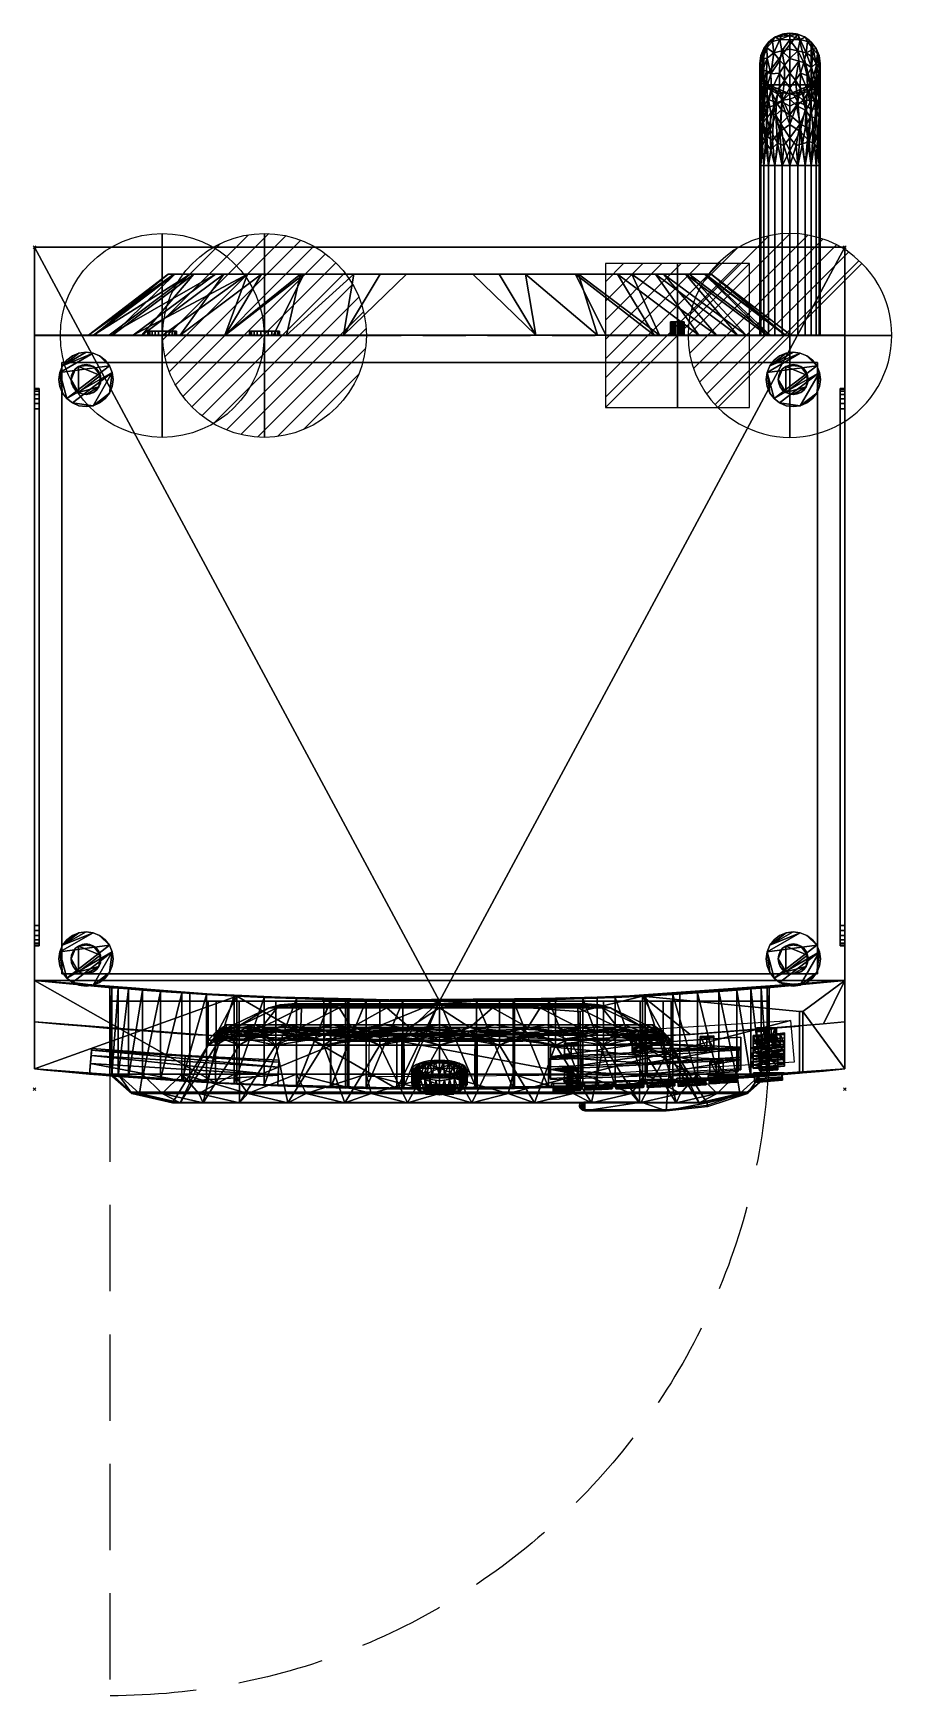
# Model space of a CAD drawing. Header units: millimetres. Extents: x -1 to 639, y -1066 to 157.
import ezdxf

# ---------------------------------------------------------------- set-up
doc = ezdxf.new("R2010")
doc.units = ezdxf.units.MM
doc.header["$PDMODE"] = 3
doc.linetypes.add('NASCOSTA', pattern=[9.525, 6.35, -3.175])
for name, color, linetype in [('PQ_200_2D', 1, 'Continuous'), ('PQ_200_3D', 1, 'Continuous'), ('PQ_204_2D', 7, 'Continuous'), ('PQ_204_3D', 7, 'Continuous'), ('PQ_CON_COLDWATER_INT', 7, 'Continuous'), ('PQ_CON_DRAIN_INT', 7, 'Continuous'), ('PQ_CON_ELECTRICITY_INT', 7, 'Continuous'), ('PQ_CON_HOTWATER_INT', 7, 'Continuous'), ('PQ_GLASS_3D', 4, 'Continuous'), ('PQ_INS_3D', 3, 'Continuous'), ('PQ_WHITE_3D', 7, 'Continuous')]:
    doc.layers.add(name, color=color, linetype=linetype)

# ---------------------------------------------------------------- blocks, each defined once
blk = doc.blocks.new('COLDWATER')
blk.add_circle((0, 0), 3)
at = {"extrusion": (-1, 0, 0)}
blk.add_circle((0, 0), 3, dxfattribs=at)
at = {"extrusion": (0, -1, 0)}
blk.add_circle((0, 0), 3, dxfattribs=at)
blk = doc.blocks.new('*X3')
at = {"color": 0}
for p, q in [((134.08, 2208.73), (141.89, 2216.54)), ((134.16, 2210.23), (140.39, 2216.46)), ((134.24, 2207.47), (143.15, 2216.38)), ((134.56, 2206.38), (144.24, 2216.06)), ((134.8, 2212.28), (138.34, 2215.82)), ((135.01, 2205.42), (145.2, 2215.61)), ((135.56, 2204.56), (146.06, 2215.06)), ((136.22, 2203.8), (146.82, 2214.4)), ((136.96, 2203.13), (147.49, 2213.66)), ((137.81, 2202.56), (148.06, 2212.81)), ((138.76, 2202.1), (148.52, 2211.86)), ((139.83, 2201.76), (148.86, 2210.79)), ((141.06, 2201.57), (149.05, 2209.56)), ((142.52, 2201.61), (149.01, 2208.1)), ((144.44, 2202.12), (148.5, 2206.18))]:
    blk.add_line(p, q, dxfattribs=at)
blk = doc.blocks.new('HOTWATER')
for p, q in [((0, 0, -3), (0, 0, -3)), ((3, 0), (3, 0))]:
    blk.add_line(p, q)
blk.add_circle((0, 0), 3)
at = {"extrusion": (-1, 0, 0)}
blk.add_circle((0, 0), 3, dxfattribs=at)
at = {"extrusion": (0, -1, 0)}
blk.add_circle((0, 0), 3, dxfattribs=at)
at = {"xscale": 0.4000000000000909, "yscale": 0.4000000000000909, "zscale": 0.4000000000000909}
blk.add_blockref('*X3', (-56.628, -883.621), dxfattribs=at)
at = {"extrusion": (-1, 0, 0), "xscale": 0.3999999999999773, "yscale": 0.3999999999999773, "zscale": 0.3999999999999773}
blk.add_blockref('*X3', (-56.628, -883.621), dxfattribs=at)
at = {"extrusion": (0, -1, 0), "xscale": 0.4000000000000909, "yscale": 0.4000000000000909, "zscale": 0.4000000000000909}
blk.add_blockref('*X3', (-56.628, -883.621), dxfattribs=at)
blk = doc.blocks.new('*X5')
at = {"color": 0}
for p, q in [((313.99, 2209.04), (321.51, 2216.55)), ((314.11, 2207.74), (322.8, 2216.44)), ((314.16, 2210.62), (319.93, 2216.39)), ((314.4, 2206.62), (323.93, 2216.15)), ((314.82, 2205.62), (324.92, 2215.72)), ((315.1, 2212.98), (317.57, 2215.44)), ((315.35, 2204.74), (325.8, 2215.19)), ((315.99, 2203.96), (326.58, 2214.56))]:
    blk.add_line(p, q, dxfattribs=at)
blk = doc.blocks.new('DRAIN')
blk.add_line((-2.121, -2.121), (2.121, 2.121))
at = {"extrusion": (-1, 0, 0)}
blk.add_line((0, 2.121, -2.121), (0, -2.121, 2.121), dxfattribs=at)
at = {"extrusion": (0, -1, 0)}
blk.add_line((-2.121, 0, -2.121), (2.121, 0, 2.121), dxfattribs=at)
for start, end in [(45, 225), (225, 45)]:
    blk.add_arc((0, 0), 3, start, end)
at = {"extrusion": (-1, 0, 0)}
for start, end in [(45, 225), (225, 45)]:
    blk.add_arc((0, 0), 3, start, end, dxfattribs=at)
at = {"extrusion": (0, -1, 0)}
for start, end in [(45, 225), (225, 45)]:
    blk.add_arc((0, 0), 3, start, end, dxfattribs=at)
at = {"xscale": 0.4000000000000909, "yscale": 0.4000000000000909, "zscale": 0.4000000000000909}
blk.add_blockref('*X5', (-128.597, -883.621), dxfattribs=at)
at = {"extrusion": (-1, 0, 0), "xscale": 0.3999999999999773, "yscale": 0.3999999999999773, "zscale": 0.3999999999999773}
blk.add_blockref('*X5', (-128.597, -883.621), dxfattribs=at)
at = {"extrusion": (0, -1, 0), "xscale": 0.4000000000000909, "yscale": 0.4000000000000909, "zscale": 0.4000000000000909}
blk.add_blockref('*X5', (-128.597, -883.621), dxfattribs=at)
blk = doc.blocks.new('*X7')
at = {"color": 0}
for p, q in [((286.774344, 2204.447934), (296.618251, 2214.291842)), ((286.774344, 2205.862148), (295.204037, 2214.291842)), ((286.774344, 2207.276361), (293.789824, 2214.291842)), ((286.774344, 2208.690575), (292.37561, 2214.291842)), ((286.774344, 2210.104788), (290.961397, 2214.291842)), ((286.774344, 2211.519002), (289.547183, 2214.291842)), ((286.774344, 2212.933216), (288.13297, 2214.291842))]:
    blk.add_line(p, q, dxfattribs=at)
blk = doc.blocks.new('ELECTRICITY')
for p, q in [((2.121, 2.121), (-2.121, 2.121)), ((-2.121, 2.121), (-2.121, -2.121)), ((-2.121, -2.121), (2.121, 2.121)), ((2.121, -2.121), (2.121, 2.121)), ((-2.121, -2.121), (2.121, -2.121))]:
    blk.add_line(p, q)
at = {"extrusion": (-1, 0, 0)}
for p, q in [((0, -2.121, 2.121), (0, 2.121, 2.121)), ((0, 2.121, -2.121), (0, -2.121, -2.121)), ((0, 2.121, 2.121), (0, 2.121, -2.121)), ((0, 2.121, -2.121), (0, -2.121, 2.121)), ((0, -2.121, -2.121), (0, -2.121, 2.121))]:
    blk.add_line(p, q, dxfattribs=at)
at = {"extrusion": (0, -1, 0)}
for p, q in [((2.121, 0, 2.121), (-2.121, 0, 2.121)), ((-2.121, 0, -2.121), (2.121, 0, -2.121)), ((-2.121, 0, 2.121), (-2.121, 0, -2.121)), ((-2.121, 0, -2.121), (2.121, 0, 2.121)), ((2.121, 0, -2.121), (2.121, 0, 2.121))]:
    blk.add_line(p, q, dxfattribs=at)
at = {"xscale": 0.4000000000000909, "yscale": 0.4000000000000909, "zscale": 0.4000000000000909}
blk.add_blockref('*X7', (-116.831, -883.595), dxfattribs=at)
at = {"extrusion": (-1, 0, 0), "xscale": 0.3999999999999773, "yscale": 0.3999999999999773, "zscale": 0.3999999999999773}
blk.add_blockref('*X7', (-116.831, -883.595), dxfattribs=at)
at = {"extrusion": (0, -1, 0), "xscale": 0.4000000000000909, "yscale": 0.4000000000000909, "zscale": 0.4000000000000909}
blk.add_blockref('*X7', (-116.831, -883.595), dxfattribs=at)

msp = doc.modelspace()

# ---------------------------------------------------------------- linework, layer by layer
at = {"layer": 'PQ_200_2D'}
msp.add_lwpolyline([(0, -604.8), (0, -604.8), (0, 0), (596.5, 0), (596.5, -604.8)], dxfattribs=at)
for start, end in [(264.4916, 269.6655), (270.3246, 275.5084)]:
    msp.add_arc((298.2, 2487.9), 3107, start, end, dxfattribs=at)
at = {"layer": 'PQ_200_3D', "extrusion": (0, 1, -1.60517e-15)}
msp.add_circle((-556.2, 74.3, -64.9), 22.2, dxfattribs=at)
at = {"layer": 'PQ_200_3D'}
for points, invisible_edges in [([(563.2, -573.2, 10.1), (518.1, -596.5, 59), (482.6, -579.3, 10.1)], 3), ([(563.2, -573.2, 10.1), (563.2, -590.5, 53.3), (518.1, -596.5, 59)], 14), ([(482.6, -579.3, 10.1), (451, -600.7, 59), (401.7, -583.2, 10.1)], 3), ([(401.7, -600.5, 53.3), (401.7, -583.2, 10.1), (451, -600.7, 59)], 14), ([(482.6, -579.3, 10.1), (484.6, -598.8, 59), (451, -600.7, 59)], 13), ([(482.6, -579.3, 10.1), (518.1, -596.5, 59), (484.6, -598.8, 59)], 13), ([(563.2, -607.9, 96.5), (518.1, -601.6, 71.8), (563.2, -590.5, 53.3)], 3), ([(563.2, -590.5, 53.3), (518.1, -601.6, 71.8), (518.1, -596.5, 59)], 13), ([(451, -605.8, 71.8), (401.7, -617.8, 96.5), (401.7, -600.5, 53.3)], 13), ([(451, -600.7, 59), (451, -605.8, 71.8), (401.7, -600.5, 53.3)], 14), ([(451, -610.9, 84.5), (401.7, -617.8, 96.5), (451, -605.8, 71.8)], 3), ([(401.7, -617.8, 96.5), (451, -610.9, 84.5), (482.6, -613.9, 96.5)], 3), ([(482.6, -613.9, 96.5), (451, -610.9, 84.5), (484.6, -609, 84.5)], 13), ([(482.6, -613.9, 96.5), (484.6, -609, 84.5), (518.1, -606.7, 84.5)], 13), ([(518.1, -606.7, 84.5), (563.2, -607.9, 96.5), (482.6, -613.9, 96.5)], 13), ([(518.1, -601.6, 71.8), (563.2, -607.9, 96.5), (518.1, -606.7, 84.5)], 3)]:
    msp.add_3dface(points, dxfattribs=dict(at, invisible_edges=invisible_edges))
msp.add_3dface([(565.6, -607.7, 96.5), (596.5, -604.8, 96.5), (596.5, -570, 10.1), (565.6, -573, 10.1)], dxfattribs=at)
at = {"layer": 'PQ_204_2D'}
for p, q in [((230.2, -553.6), (230.2, -618.4)), ((528.6, -588.7), (551.5, -586.6)), ((545.4, -588.5), (545.4, -587.2)), ((551.5, -587.9), (551.5, -586.6)), ((528.6, -590), (551.5, -587.9)), ((528.6, -590), (528.6, -588.7)), ((528.6, -592.6), (551.5, -590.5)), ((528.6, -597), (528.6, -592.6)), ((528.6, -597), (551.5, -594.9)), ((528.6, -599), (551.5, -596.9)), ((528.6, -603.7), (528.6, -599)), ((534.8, -589.5), (534.8, -588.2)), ((537.2, -589.2), (537.2, -587.9)), ((543.4, -588.7), (543.4, -587.4)), ((551.5, -594.9), (551.5, -590.5)), ((551.5, -601.6), (551.5, -596.9)), ((277.7, -615.5), (277.7, -605.7)), ((318.3, -615.5), (318.3, -605.7)), ((528.6, -603.7), (551.5, -601.6)), ((533.5, -604.2), (546.6, -603)), ((533.5, -605.7), (533.5, -604.2)), ((533.5, -605.7), (546.6, -604.5)), ((546.6, -604.5), (546.6, -603)), ((70.8, -621.7), (286.7, -621.7)), ((309.3, -621.7), (524.6, -621.7))]:
    msp.add_line(p, q, dxfattribs=at)
at = {"layer": 'PQ_204_2D', "elevation": -0.7}
for points in [[(534, 135.1), (534, 0)], [(578.4, 135.1), (578.4, 0)]]:
    msp.add_lwpolyline(points, dxfattribs=at)
at = {"layer": 'PQ_204_2D', "linetype": 'NASCOSTA', "ltscale": 5}
msp.add_lwpolyline([(0, -65), (596.5, -65)], dxfattribs=at)
at = {"layer": 'PQ_204_2D'}
for points in [[(531.4, -586), (536.7, -586), (538.2, -584), (544, -583.7, 0.306382), (545.8, -582.4, 0.524623), (545.2, -581.6), (538, -582), (537.6, -581.4), (531.4, -581.5), (531.4, -586)], [(439.7, -592.1), (445.1, -592.1), (446.6, -590.2), (452.4, -589.9, 0.306382), (454.2, -588.5, 0.524623), (453.6, -587.7), (446.4, -588.2), (446, -587.5), (439.7, -587.6), (439.7, -592.1)], [(524.6, -621.7), (494.8, -631.6), (465.5, -634.8), (404, -634.8, -0.837867), (403, -629.1, -0.17782)]]:
    msp.add_lwpolyline(points, format="xyb", dxfattribs=at)
for points in [[(270.3, -589.9), (272.1, -589.9), (272.1, -617.1), (270.3, -617.1)], [(324.1, -589.9), (325.8, -589.9), (325.8, -617.1), (324.1, -617.1)], [(379.6, -596.8), (519.4, -589.5), (519.4, -604.6), (379.6, -611.7)]]:
    msp.add_lwpolyline(points, close=True, dxfattribs=at)
for points in [[(389.6, -595.5), (399.9, -594.9), (399.9, -593.5), (389.8, -594), (389.6, -595.5)], [(58.1, -609.8), (70.8, -621.7), (102.1, -629.1), (495.4, -629.1), (524.6, -621.7), (535.7, -613)], [(517.1, -611.4), (517.1, -614.4)], [(530, -610.4), (530, -613.5)], [(550, -608.9), (550, -611.9)], [(381.6, -618), (381.6, -621)], [(389.9, -612.4), (399.7, -612.1), (399.7, -613.8), (389.8, -614), (389.9, -612.4)], [(391.8, -614.9), (395.6, -614.7), (395.6, -617.3), (391.7, -617.3), (391.8, -614.9)], [(402.1, -617.4), (402.1, -620.4)], [(405.1, -617.3), (405.1, -620.3)], [(425.1, -616.5), (425.1, -619.5)], [(428.1, -616.4), (428.1, -619.4)], [(448.1, -615.5), (448.1, -618.5)], [(451.1, -615.3), (451.1, -618.3)], [(471.1, -614.3), (471.1, -617.3)], [(474.1, -614.1), (474.1, -617.1)], [(494.1, -612.9), (494.1, -615.9)], [(497.1, -612.7), (497.1, -615.7)]]:
    msp.add_lwpolyline(points, dxfattribs=at)
at = {"layer": 'PQ_204_2D', "linetype": 'NASCOSTA', "ltscale": 10, "extrusion": (0, 0, -1)}
msp.add_lwpolyline([(-55.5, -609.6), (-55.5, -1066)], dxfattribs=at)
at = {"layer": 'PQ_204_2D'}
for centre, radius, start, end in [((556.2, 135.1, -0.7), 22.2, 0, 180), ((298.2, 2487.9), 3042.3, 264.374, 275.626), ((298.2, 2487.9), 3072.4, 264.4294, 275.5706), ((298.2, 2487.9), 3110, 271.5366, 271.9145), ((298.2, 2487.9), 3110, 271.9698, 272.3385), ((298.2, 2487.9), 3110, 272.3938, 272.7626), ((298.2, 2487.9), 3110, 272.818, 273.1869), ((298.2, 2487.9), 3110, 273.2423, 273.6114), ((298.2, 2487.9), 3110, 273.6668, 274.0361), ((298.2, 2487.9), 3110, 274.2742, 274.6437)]:
    msp.add_arc(centre, radius, start, end, dxfattribs=at)
at = {"layer": 'PQ_204_2D', "linetype": 'NASCOSTA', "ltscale": 10, "extrusion": (0, 0, -1)}
msp.add_arc((-55.5, -580.5), 485.5, 183.8074, 270, dxfattribs=at)
at = {"layer": 'PQ_204_2D'}
msp.add_ellipse((298, -605.7), major_axis=(-20.3, 0), ratio=0.363306, start_param=3.141593, end_param=6.283185, dxfattribs=at)
msp.add_ellipse((298, -615.5), major_axis=(-20.3, 0), ratio=0.363306, dxfattribs=at)
at = {"layer": 'PQ_204_3D'}
for points, invisible_edges in [([(379.9, -597.8, 815.8), (379.9, -612.6, 778.3), (450, -609.9, 778.3), (450, -595.1, 815.8)], 4), ([(450, -609.9, 778.3), (450, -595.1, 815.8), (519.9, -590.7, 815.8), (519.9, -605.5, 778.3)], 1)]:
    msp.add_3dface(points, dxfattribs=dict(at, invisible_edges=invisible_edges))
at = {"layer": 'PQ_INS_3D'}
for p in [(0, 0), (596.5, 0), (0, -619.6), (596.5, -619.6)]:
    msp.add_point(p, dxfattribs=at)

# ---------------------------------------------------------------- block references
at = {"layer": 'PQ_CON_COLDWATER_INT', "xscale": 25, "yscale": 25, "zscale": 25}
msp.add_blockref('COLDWATER', (94, -65), dxfattribs=at)
at = {"layer": 'PQ_CON_DRAIN_INT', "xscale": 25, "yscale": 25, "zscale": 25}
msp.add_blockref('DRAIN', (556.2, -65), dxfattribs=at)
at = {"layer": 'PQ_CON_ELECTRICITY_INT', "xscale": 25, "yscale": 25, "zscale": 25}
msp.add_blockref('ELECTRICITY', (473.3, -65), dxfattribs=at)
at = {"layer": 'PQ_CON_HOTWATER_INT', "xscale": 25, "yscale": 25, "zscale": 25}
msp.add_blockref('HOTWATER', (169.3, -65), dxfattribs=at)

# ---------------------------------------------------------------- meshes
at = {"layer": 'PQ_200_3D'}
mesh = msp.add_polyface(dxfattribs=at)
corners = [(596.5, 0, 846.7), (0, 0, 846.7), (0, -539.7, 846.7), (148.9, -551.1, 846.7), (298.2, -554.9, 846.7), (447.6, -551.1, 846.7), (596.5, -539.7, 846.7)]
mesh.append_faces([[corners[k] for k in face] for face in [(1, 4, 0)]], dxfattribs={"vtx0": -1, "vtx1": -1})
mesh.append_faces([[corners[k] for k in face] for face in [(5, 6, 0, 4)]], dxfattribs={"vtx2": -1})
mesh.append_faces([[corners[k] for k in face] for face in [(1, 2, 3, 4)]], dxfattribs={"vtx3": -1})
mesh = msp.add_polyface(dxfattribs=at)
corners = [(0, 0, 816.7), (596.5, 0, 816.7), (596.5, -539.7, 816.7), (447.6, -551.1, 816.7), (298.2, -554.9, 816.7), (148.9, -551.1, 816.7), (0, -539.7, 816.7)]
mesh.append_faces([[corners[k] for k in face] for face in [(1, 4, 0)]], dxfattribs={"vtx0": -1, "vtx1": -1})
mesh.append_faces([[corners[k] for k in face] for face in [(5, 6, 0, 4)]], dxfattribs={"vtx2": -1})
mesh.append_faces([[corners[k] for k in face] for face in [(1, 2, 3, 4)]], dxfattribs={"vtx3": -1})
mesh = msp.add_polyface(dxfattribs=at)
corners = [(596.5, 0, 846.7), (596.5, 0, 816.7), (0, 0, 816.7), (0, 0, 846.7)]
mesh.append_faces([[corners[k] for k in face] for face in [(0, 1, 2, 3)]])
mesh = msp.add_polyface(dxfattribs=at)
corners = [(0, 0, 816.7), (0, -539.7, 816.7), (0, -539.7, 846.7), (0, 0, 846.7)]
mesh.append_faces([[corners[k] for k in face] for face in [(0, 1, 2, 3)]])
mesh = msp.add_polyface(dxfattribs=at)
corners = [(596.5, 0, 846.7), (596.5, -539.7, 846.7), (596.5, -539.7, 816.7), (596.5, 0, 816.7)]
mesh.append_faces([[corners[k] for k in face] for face in [(0, 1, 2, 3)]])
mesh = msp.add_polyface(dxfattribs=at)
corners = [(473.3, -54.9, 765.6), (472, -54.9, 765.8), (470.8, -54.9, 766.3), (469.8, -54.9, 767.1), (469, -54.9, 768.1), (468.5, -54.9, 769.3), (468.3, -54.9, 770.6), (468.5, -54.9, 771.9), (469, -54.9, 773.1), (469.8, -54.9, 774.1), (470.8, -54.9, 774.9), (472, -54.9, 775.4), (473.3, -54.9, 775.6), (474.6, -54.9, 775.4), (475.8, -54.9, 774.9), (476.8, -54.9, 774.1), (477.6, -54.9, 773.1), (478.1, -54.9, 771.9), (478.3, -54.9, 770.6), (478.1, -54.9, 769.3), (477.6, -54.9, 768.1), (476.8, -54.9, 767.1), (475.8, -54.9, 766.3), (474.6, -54.9, 765.8)]
mesh.append_faces([[corners[k] for k in face] for face in [(1, 4, 21, 0)]], dxfattribs={"vtx0": -1, "vtx1": -1, "vtx2": -1})
mesh.append_faces([[corners[k] for k in face] for face in [(9, 12, 15, 21)]], dxfattribs={"vtx0": -1, "vtx1": -1, "vtx2": -1, "vtx3": -1})
mesh.append_faces([[corners[k] for k in face] for face in [(8, 4, 5)]], dxfattribs={"vtx0": -1, "vtx2": -1})
mesh.append_faces([[corners[k] for k in face] for face in [(4, 8, 9, 21)]], dxfattribs={"vtx0": -1, "vtx2": -1, "vtx3": -1})
mesh.append_faces([[corners[k] for k in face] for face in [(7, 8, 5, 6), (11, 12, 9, 10)]], dxfattribs={"vtx1": -1})
mesh.append_faces([[corners[k] for k in face] for face in [(15, 16, 21)]], dxfattribs={"vtx1": -1, "vtx2": -1})
mesh.append_faces([[corners[k] for k in face] for face in [(16, 17, 20, 21)]], dxfattribs={"vtx1": -1, "vtx3": -1})
mesh.append_faces([[corners[k] for k in face] for face in [(2, 3, 4, 1), (13, 14, 15, 12)]], dxfattribs={"vtx2": -1})
mesh.append_faces([[corners[k] for k in face] for face in [(17, 18, 19, 20), (21, 22, 23, 0)]], dxfattribs={"vtx3": -1})
mesh = msp.add_polyface(dxfattribs=at)
corners = [(473.3, -54.9, 775.6), (472, -54.9, 775.4), (470.8, -54.9, 774.9), (469.8, -54.9, 774.1), (469, -54.9, 773.1), (468.5, -54.9, 771.9), (468.3, -54.9, 770.6), (468.5, -54.9, 769.3), (469, -54.9, 768.1), (469.8, -54.9, 767.1), (470.8, -54.9, 766.3), (472, -54.9, 765.8), (473.3, -54.9, 765.6), (473.3, -64.9, 765.6), (472, -64.9, 765.8), (470.8, -64.9, 766.3), (469.8, -64.9, 767.1), (469, -64.9, 768.1), (468.5, -64.9, 769.3), (468.3, -64.9, 770.6), (468.5, -64.9, 771.9), (469, -64.9, 773.1), (469.8, -64.9, 774.1), (470.8, -64.9, 774.9), (472, -64.9, 775.4), (473.3, -64.9, 775.6)]
mesh.append_faces([[corners[k] for k in face] for face in [(13, 14, 11, 12), (0, 1, 24, 25)]], dxfattribs={"vtx1": -1})
mesh.append_faces([[corners[k] for k in face] for face in [(14, 15, 10, 11), (16, 17, 8, 9), (15, 16, 9, 10), (17, 18, 7, 8), (6, 7, 18, 19), (19, 20, 5, 6), (20, 21, 4, 5), (22, 23, 2, 3), (21, 22, 3, 4), (23, 24, 1, 2)]], dxfattribs={"vtx1": -1, "vtx3": -1})
mesh = msp.add_polyface(dxfattribs=at)
corners = [(473.3, -54.9, 765.6), (474.6, -54.9, 765.8), (475.8, -54.9, 766.3), (476.8, -54.9, 767.1), (477.6, -54.9, 768.1), (478.1, -54.9, 769.3), (478.3, -54.9, 770.6), (478.1, -54.9, 771.9), (477.6, -54.9, 773.1), (476.8, -54.9, 774.1), (475.8, -54.9, 774.9), (474.6, -54.9, 775.4), (473.3, -54.9, 775.6), (473.3, -64.9, 775.6), (474.6, -64.9, 775.4), (475.8, -64.9, 774.9), (476.8, -64.9, 774.1), (477.6, -64.9, 773.1), (478.1, -64.9, 771.9), (478.3, -64.9, 770.6), (478.1, -64.9, 769.3), (477.6, -64.9, 768.1), (476.8, -64.9, 767.1), (475.8, -64.9, 766.3), (474.6, -64.9, 765.8), (473.3, -64.9, 765.6)]
mesh.append_faces([[corners[k] for k in face] for face in [(13, 14, 11, 12), (0, 1, 24, 25)]], dxfattribs={"vtx1": -1})
mesh.append_faces([[corners[k] for k in face] for face in [(14, 15, 10, 11), (16, 17, 8, 9), (15, 16, 9, 10), (17, 18, 7, 8), (6, 7, 18, 19), (19, 20, 5, 6), (20, 21, 4, 5), (22, 23, 2, 3), (21, 22, 3, 4), (23, 24, 1, 2)]], dxfattribs={"vtx1": -1, "vtx3": -1})
mesh = msp.add_polyface(dxfattribs=at)
corners = [(0, -64.9, 816.7), (0, -539.7, 816.7), (596.5, -539.7, 816.7), (596.5, -64.9, 816.7)]
mesh.append_faces([[corners[k] for k in face] for face in [(0, 1, 2, 3)]])
mesh = msp.add_polyface(dxfattribs=at)
corners = [(596.5, -539.7, 10), (0, -539.7, 10), (0, -64.9, 10), (596.5, -64.9, 10)]
mesh.append_faces([[corners[k] for k in face] for face in [(0, 1, 2, 3)]])
mesh = msp.add_polyface(dxfattribs=at)
corners = [(596.5, -64.9, 816.7), (596.5, -64.9, 10), (0, -64.9, 10), (0, -64.9, 816.7)]
mesh.append_faces([[corners[k] for k in face] for face in [(0, 1, 2, 3)]])
mesh = msp.add_polyface(dxfattribs=at)
corners = [(0, -539.7, 816.7), (0, -64.9, 816.7), (0, -64.9, 10), (0, -539.7, 10), (0, -499.1, 769), (0, -503, 768.4), (0, -506.6, 766.9), (0, -509.7, 764.6), (0, -512.1, 761.5), (0, -513.6, 757.8), (0, -514.1, 754), (0, -513.6, 750.1), (0, -512.1, 746.5), (0, -509.7, 743.3), (0, -506.6, 741), (0, -503, 739.5), (0, -499.1, 739), (0, -119.1, 739), (0, -115.2, 739.5), (0, -111.6, 741), (0, -108.5, 743.3), (0, -106.1, 746.5), (0, -104.6, 750.1), (0, -104.1, 754), (0, -104.6, 757.8), (0, -106.1, 761.5), (0, -108.5, 764.6), (0, -111.6, 766.9), (0, -115.2, 768.4), (0, -119.1, 769), (0, -119.1, 684), (0, -499.1, 684), (0, -503, 683.4), (0, -506.6, 681.9), (0, -509.7, 679.6), (0, -512.1, 676.5), (0, -513.6, 672.8), (0, -514.1, 669), (0, -513.6, 665.1), (0, -512.1, 661.5), (0, -509.7, 658.3), (0, -506.6, 656), (0, -503, 654.5), (0, -499.1, 654), (0, -119.1, 654), (0, -115.2, 654.5), (0, -111.6, 656), (0, -108.5, 658.3), (0, -106.1, 661.5), (0, -104.6, 665.1), (0, -104.1, 669), (0, -104.6, 672.8), (0, -106.1, 676.5), (0, -108.5, 679.6), (0, -111.6, 681.9), (0, -115.2, 683.4), (0, -499.1, 599), (0, -503, 598.4), (0, -506.6, 596.9), (0, -509.7, 594.6), (0, -512.1, 591.5), (0, -513.6, 587.8), (0, -514.1, 584), (0, -513.6, 580.1), (0, -512.1, 576.5), (0, -509.7, 573.3), (0, -506.6, 571), (0, -503, 569.5), (0, -499.1, 569), (0, -119.1, 569), (0, -115.2, 569.5), (0, -111.6, 571), (0, -108.5, 573.3), (0, -106.1, 576.5), (0, -104.6, 580.1), (0, -104.1, 584), (0, -104.6, 587.8), (0, -106.1, 591.5), (0, -108.5, 594.6), (0, -111.6, 596.9), (0, -115.2, 598.4), (0, -119.1, 599), (0, -119.1, 514), (0, -499.1, 514), (0, -503, 513.4), (0, -506.6, 511.9), (0, -509.7, 509.6), (0, -512.1, 506.5), (0, -513.6, 502.8), (0, -514.1, 499), (0, -513.6, 495.1), (0, -512.1, 491.5), (0, -509.7, 488.3), (0, -506.6, 486), (0, -503, 484.5), (0, -499.1, 484), (0, -119.1, 484), (0, -115.2, 484.5), (0, -111.6, 486), (0, -108.5, 488.3), (0, -106.1, 491.5), (0, -104.6, 495.1), (0, -104.1, 499), (0, -104.6, 502.8), (0, -106.1, 506.5), (0, -108.5, 509.6), (0, -111.6, 511.9), (0, -115.2, 513.4), (0, -119.1, 399), (0, -115.2, 399.5), (0, -111.6, 401), (0, -108.5, 403.3), (0, -106.1, 406.5), (0, -104.6, 410.1), (0, -104.1, 414), (0, -104.6, 417.8), (0, -106.1, 421.5), (0, -108.5, 424.6), (0, -111.6, 426.9), (0, -115.2, 428.4), (0, -119.1, 429), (0, -499.1, 429), (0, -503, 428.4), (0, -506.6, 426.9), (0, -509.7, 424.6), (0, -512.1, 421.5), (0, -513.6, 417.8), (0, -514.1, 414), (0, -513.6, 410.1), (0, -512.1, 406.5), (0, -509.7, 403.3), (0, -506.6, 401), (0, -503, 399.5), (0, -499.1, 399), (0, -119.1, 344), (0, -499.1, 344), (0, -503, 343.4), (0, -506.6, 341.9), (0, -509.7, 339.6), (0, -512.1, 336.5), (0, -513.6, 332.8), (0, -514.1, 329), (0, -513.6, 325.1), (0, -512.1, 321.5), (0, -509.7, 318.3), (0, -506.6, 316), (0, -503, 314.5), (0, -499.1, 314), (0, -119.1, 314), (0, -115.2, 314.5), (0, -111.6, 316), (0, -108.5, 318.3), (0, -106.1, 321.5), (0, -104.6, 325.1), (0, -104.1, 329), (0, -104.6, 332.8), (0, -106.1, 336.5), (0, -108.5, 339.6), (0, -111.6, 341.9), (0, -115.2, 343.4), (0, -499.1, 229), (0, -119.1, 229), (0, -115.2, 229.5), (0, -111.6, 231), (0, -108.5, 233.3), (0, -106.1, 236.5), (0, -104.6, 240.1), (0, -104.1, 244), (0, -104.6, 247.8), (0, -106.1, 251.5), (0, -108.5, 254.6), (0, -111.6, 256.9), (0, -115.2, 258.4), (0, -119.1, 259), (0, -499.1, 259), (0, -503, 258.4), (0, -506.6, 256.9), (0, -509.7, 254.6), (0, -512.1, 251.5), (0, -513.6, 247.8), (0, -514.1, 244), (0, -513.6, 240.1), (0, -512.1, 236.5), (0, -509.7, 233.3), (0, -506.6, 231), (0, -503, 229.5), (0, -119.1, 174), (0, -499.1, 174), (0, -503, 173.4), (0, -506.6, 171.9), (0, -509.7, 169.6), (0, -512.1, 166.5), (0, -513.6, 162.8), (0, -514.1, 159), (0, -513.6, 155.1), (0, -512.1, 151.5), (0, -509.7, 148.3), (0, -506.6, 146), (0, -503, 144.5), (0, -499.1, 144), (0, -119.1, 144), (0, -115.2, 144.5), (0, -111.6, 146), (0, -108.5, 148.3), (0, -106.1, 151.5), (0, -104.6, 155.1), (0, -104.1, 159), (0, -104.6, 162.8), (0, -106.1, 166.5), (0, -108.5, 169.6), (0, -111.6, 171.9), (0, -115.2, 173.4), (0, -499.1, 89), (0, -503, 88.4), (0, -506.6, 86.9), (0, -509.7, 84.6), (0, -512.1, 81.5), (0, -513.6, 77.8), (0, -514.1, 74), (0, -513.6, 70.1), (0, -512.1, 66.5), (0, -509.7, 63.3), (0, -506.6, 61), (0, -503, 59.5), (0, -499.1, 59), (0, -119.1, 59), (0, -115.2, 59.5), (0, -111.6, 61), (0, -108.5, 63.3), (0, -106.1, 66.5), (0, -104.6, 70.1), (0, -104.1, 74), (0, -104.6, 77.8), (0, -106.1, 81.5), (0, -108.5, 84.6), (0, -111.6, 86.9), (0, -115.2, 88.4), (0, -119.1, 89)]
mesh.append_faces([[corners[k] for k in face] for face in [(51, 1, 50), (9, 0, 8), (7, 0, 6), (37, 0, 36), (66, 86, 65), (0, 127, 3), (157, 112, 156), (152, 170, 151), (230, 2, 229), (235, 203, 234), (108, 135, 133), (133, 135, 132), (144, 177, 143), (212, 199, 237), (219, 3, 218)]], dxfattribs={"vtx0": -1, "vtx1": -1})
mesh.append_faces([[corners[k] for k in face] for face in [(2, 154, 114, 1), (167, 2, 206), (193, 3, 180, 192)]], dxfattribs={"vtx0": -1, "vtx1": -1, "vtx2": -1})
mesh.append_faces([[corners[k] for k in face] for face in [(102, 75, 1, 114), (89, 127, 0, 62)]], dxfattribs={"vtx0": -1, "vtx1": -1, "vtx2": -1, "vtx3": -1})
mesh.append_faces([[corners[k] for k in face] for face in [(154, 2, 167, 168)]], dxfattribs={"vtx0": -1, "vtx1": -1, "vtx3": -1})
mesh.append_faces([[corners[k] for k in face] for face in [(1, 23, 24), (1, 24, 25), (1, 26, 27), (76, 48, 49, 75), (17, 30, 31, 16), (1, 28, 29, 0), (44, 81, 56, 43), (115, 100, 101, 114), (114, 101, 102), (100, 115, 116, 99), (99, 116, 117), (32, 15, 16, 31), (33, 14, 15, 32), (57, 42, 43, 56), (42, 57, 58, 41), (59, 40, 41, 58), (14, 33, 34), (0, 9, 10), (36, 11, 12, 35), (68, 83, 84, 67), (67, 84, 85), (122, 94, 95, 121), (94, 122, 123, 93), (124, 92, 93, 123), (92, 124, 125, 91), (87, 64, 65, 86), (91, 125, 126, 90), (127, 89, 90, 126), (114, 154, 155, 113), (156, 112, 113, 155), (207, 166, 167, 206), (171, 150, 151, 170), (150, 171, 172, 149), (173, 148, 149, 172), (148, 173, 174, 147), (234, 203, 204, 233), (233, 204, 205, 232), (2, 230, 231), (2, 227, 228), (166, 207, 208), (186, 161, 162, 211), (137, 130, 131, 136), (136, 131, 132, 135), (130, 137, 138, 129), (139, 128, 129, 138), (128, 139, 140, 127), (179, 141, 142, 178), (178, 142, 143, 177), (191, 181, 182, 190), (192, 180, 181, 191), (190, 182, 183, 189), (3, 219, 220)]], dxfattribs={"vtx0": -1, "vtx2": -1})
mesh.append_faces([[corners[k] for k in face] for face in [(75, 49, 50, 1), (0, 10, 11, 36), (2, 231, 232, 205), (127, 140, 141, 3), (141, 179, 180, 3)]], dxfattribs={"vtx0": -1, "vtx2": -1, "vtx3": -1})
mesh.append_faces([[corners[k] for k in face] for face in [(3, 223, 224, 225)]], dxfattribs={"vtx0": -1, "vtx3": -1})
mesh.append_faces([[corners[k] for k in face] for face in [(25, 26, 1), (27, 28, 1), (76, 77, 48), (5, 6, 0), (4, 5, 0, 29), (7, 8, 0), (12, 13, 35), (62, 63, 89), (59, 60, 40), (87, 88, 64), (205, 206, 2), (228, 229, 2), (162, 163, 211), (226, 227, 2), (200, 201, 237, 199), (222, 223, 3), (193, 194, 3), (220, 221, 3), (221, 222, 3), (183, 184, 189)]], dxfattribs={"vtx1": -1, "vtx2": -1})
mesh.append_faces([[corners[k] for k in face] for face in [(22, 23, 1, 51), (37, 38, 62, 0), (217, 218, 3, 194)]], dxfattribs={"vtx1": -1, "vtx2": -1, "vtx3": -1})
mesh.append_faces([[corners[k] for k in face] for face in [(21, 22, 51, 52), (52, 53, 20, 21), (47, 48, 77, 78), (19, 20, 53, 54), (55, 30, 17, 18), (18, 19, 54, 55), (45, 46, 79, 80), (44, 45, 80, 81), (46, 47, 78, 79), (74, 75, 102, 103), (72, 73, 104, 105), (73, 74, 103, 104), (71, 72, 105, 106), (70, 71, 106, 107), (69, 70, 107, 82), (98, 99, 117, 118), (97, 98, 118, 119), (96, 97, 119, 120), (95, 96, 120, 121), (68, 69, 82, 83), (34, 35, 13, 14), (39, 40, 60, 61), (38, 39, 61, 62), (66, 67, 85, 86), (63, 64, 88, 89), (153, 154, 168, 169), (169, 170, 152, 153), (164, 165, 209, 210), (165, 166, 208, 209), (157, 158, 111, 112), (110, 111, 158, 159), (109, 110, 159, 134), (108, 109, 134, 135), (210, 211, 163, 164), (160, 161, 186, 187), (201, 202, 236, 237), (225, 226, 2, 3), (235, 236, 202, 203), (146, 147, 174, 175), (145, 146, 175, 176), (144, 145, 176, 177), (185, 160, 187, 188), (188, 189, 184, 185), (198, 199, 212, 213), (213, 214, 197, 198), (196, 197, 214, 215), (194, 195, 216, 217), (195, 196, 215, 216)]], dxfattribs={"vtx1": -1, "vtx3": -1})
mesh = msp.add_polyface(dxfattribs=at)
corners = [(94, -61.9, 736.8), (91.2, -61.9, 737.1), (88.7, -61.9, 738.2), (86.5, -61.9, 739.9), (84.8, -61.9, 742.1), (83.8, -61.9, 744.6), (83.4, -61.9, 747.3), (83.8, -61.9, 750.1), (84.8, -61.9, 752.6), (86.5, -61.9, 754.8), (88.7, -61.9, 756.5), (91.2, -61.9, 757.5), (94, -61.9, 757.9), (96.7, -61.9, 757.5), (99.2, -61.9, 756.5), (101.4, -61.9, 754.8), (103.1, -61.9, 752.6), (104.2, -61.9, 750.1), (104.5, -61.9, 747.3), (104.2, -61.9, 744.6), (103.1, -61.9, 742.1), (101.4, -61.9, 739.9), (99.2, -61.9, 738.2), (96.7, -61.9, 737.1)]
mesh.append_faces([[corners[k] for k in face] for face in [(5, 3, 4), (17, 15, 16)]], dxfattribs={"vtx0": -1})
mesh.append_faces([[corners[k] for k in face] for face in [(5, 10, 0, 3), (12, 15, 17, 22)]], dxfattribs={"vtx0": -1, "vtx1": -1, "vtx2": -1, "vtx3": -1})
mesh.append_faces([[corners[k] for k in face] for face in [(22, 17, 18, 19)]], dxfattribs={"vtx0": -1, "vtx3": -1})
mesh.append_faces([[corners[k] for k in face] for face in [(6, 7, 8, 5), (1, 2, 3, 0), (13, 14, 15, 12), (20, 21, 22, 19)]], dxfattribs={"vtx2": -1})
mesh.append_faces([[corners[k] for k in face] for face in [(8, 9, 10, 5), (10, 11, 12, 0), (22, 23, 0, 12)]], dxfattribs={"vtx2": -1, "vtx3": -1})
mesh = msp.add_polyface(dxfattribs=at)
corners = [(94, -61.9, 757.9), (91.2, -61.9, 757.5), (88.7, -61.9, 756.5), (86.5, -61.9, 754.8), (84.8, -61.9, 752.6), (83.8, -61.9, 750.1), (83.4, -61.9, 747.3), (83.8, -61.9, 744.6), (84.8, -61.9, 742.1), (86.5, -61.9, 739.9), (88.7, -61.9, 738.2), (91.2, -61.9, 737.1), (94, -61.9, 736.8), (94, -64.9, 736.8), (91.2, -64.9, 737.1), (88.7, -64.9, 738.2), (86.5, -64.9, 739.9), (84.8, -64.9, 742.1), (83.8, -64.9, 744.6), (83.4, -64.9, 747.3), (83.8, -64.9, 750.1), (84.8, -64.9, 752.6), (86.5, -64.9, 754.8), (88.7, -64.9, 756.5), (91.2, -64.9, 757.5), (94, -64.9, 757.9)]
mesh.append_faces([[corners[k] for k in face] for face in [(13, 14, 11, 12), (0, 1, 24, 25)]], dxfattribs={"vtx1": -1})
mesh.append_faces([[corners[k] for k in face] for face in [(14, 15, 10, 11), (16, 17, 8, 9), (15, 16, 9, 10), (17, 18, 7, 8), (6, 7, 18, 19), (19, 20, 5, 6), (20, 21, 4, 5), (22, 23, 2, 3), (21, 22, 3, 4), (23, 24, 1, 2)]], dxfattribs={"vtx1": -1, "vtx3": -1})
mesh = msp.add_polyface(dxfattribs=at)
corners = [(94, -64.9, 736.8), (96.7, -64.9, 737.1), (99.2, -64.9, 738.2), (101.4, -64.9, 739.9), (103.1, -64.9, 742.1), (104.2, -64.9, 744.6), (104.5, -64.9, 747.3), (104.2, -64.9, 750.1), (103.1, -64.9, 752.6), (101.4, -64.9, 754.8), (99.2, -64.9, 756.5), (96.7, -64.9, 757.5), (94, -64.9, 757.9), (91.2, -64.9, 757.5), (88.7, -64.9, 756.5), (86.5, -64.9, 754.8), (84.8, -64.9, 752.6), (83.8, -64.9, 750.1), (83.4, -64.9, 747.3), (83.8, -64.9, 744.6), (84.8, -64.9, 742.1), (86.5, -64.9, 739.9), (88.7, -64.9, 738.2), (91.2, -64.9, 737.1)]
mesh.append_faces([[corners[k] for k in face] for face in [(16, 14, 15)]], dxfattribs={"vtx0": -1})
mesh.append_faces([[corners[k] for k in face] for face in [(19, 0, 14, 16)]], dxfattribs={"vtx0": -1, "vtx1": -1, "vtx2": -1, "vtx3": -1})
mesh.append_faces([[corners[k] for k in face] for face in [(2, 5, 6)]], dxfattribs={"vtx0": -1, "vtx2": -1})
mesh.append_faces([[corners[k] for k in face] for face in [(2, 6, 7, 12)]], dxfattribs={"vtx0": -1, "vtx2": -1, "vtx3": -1})
mesh.append_faces([[corners[k] for k in face] for face in [(7, 8, 9, 12), (0, 1, 2, 12), (12, 13, 14, 0), (19, 20, 21, 0)]], dxfattribs={"vtx2": -1, "vtx3": -1})
mesh.append_faces([[corners[k] for k in face] for face in [(9, 10, 11, 12), (2, 3, 4, 5), (16, 17, 18, 19), (21, 22, 23, 0)]], dxfattribs={"vtx3": -1})
mesh = msp.add_polyface(dxfattribs=at)
corners = [(94, -61.9, 736.8), (96.7, -61.9, 737.1), (99.2, -61.9, 738.2), (101.4, -61.9, 739.9), (103.1, -61.9, 742.1), (104.2, -61.9, 744.6), (104.5, -61.9, 747.3), (104.2, -61.9, 750.1), (103.1, -61.9, 752.6), (101.4, -61.9, 754.8), (99.2, -61.9, 756.5), (96.7, -61.9, 757.5), (94, -61.9, 757.9), (94, -64.9, 757.9), (96.7, -64.9, 757.5), (99.2, -64.9, 756.5), (101.4, -64.9, 754.8), (103.1, -64.9, 752.6), (104.2, -64.9, 750.1), (104.5, -64.9, 747.3), (104.2, -64.9, 744.6), (103.1, -64.9, 742.1), (101.4, -64.9, 739.9), (99.2, -64.9, 738.2), (96.7, -64.9, 737.1), (94, -64.9, 736.8)]
mesh.append_faces([[corners[k] for k in face] for face in [(13, 14, 11, 12), (0, 1, 24, 25)]], dxfattribs={"vtx1": -1})
mesh.append_faces([[corners[k] for k in face] for face in [(14, 15, 10, 11), (16, 17, 8, 9), (15, 16, 9, 10), (17, 18, 7, 8), (6, 7, 18, 19), (19, 20, 5, 6), (20, 21, 4, 5), (22, 23, 2, 3), (21, 22, 3, 4), (23, 24, 1, 2)]], dxfattribs={"vtx1": -1, "vtx3": -1})
mesh = msp.add_polyface(dxfattribs=at)
corners = [(169.3, -61.9, 742.2), (166.5, -61.9, 742.5), (163.8, -61.9, 743.6), (161.6, -61.9, 745.4), (159.8, -61.9, 747.6), (158.7, -61.9, 750.3), (158.3, -61.9, 753.1), (158.7, -61.9, 755.9), (159.8, -61.9, 758.6), (161.6, -61.9, 760.9), (163.8, -61.9, 762.6), (166.5, -61.9, 763.7), (169.3, -61.9, 764.1), (172.1, -61.9, 763.7), (174.8, -61.9, 762.6), (177.1, -61.9, 760.9), (178.8, -61.9, 758.6), (179.9, -61.9, 755.9), (180.3, -61.9, 753.1), (179.9, -61.9, 750.3), (178.8, -61.9, 747.6), (177.1, -61.9, 745.4), (174.8, -61.9, 743.6), (172.1, -61.9, 742.5)]
mesh.append_faces([[corners[k] for k in face] for face in [(11, 9, 10), (17, 15, 16)]], dxfattribs={"vtx0": -1})
mesh.append_faces([[corners[k] for k in face] for face in [(20, 23, 13, 19)]], dxfattribs={"vtx0": -1, "vtx1": -1, "vtx2": -1})
mesh.append_faces([[corners[k] for k in face] for face in [(1, 7, 11, 13)]], dxfattribs={"vtx0": -1, "vtx1": -1, "vtx2": -1, "vtx3": -1})
mesh.append_faces([[corners[k] for k in face] for face in [(11, 7, 8, 9), (13, 17, 18, 19)]], dxfattribs={"vtx0": -1, "vtx3": -1})
mesh.append_faces([[corners[k] for k in face] for face in [(6, 7, 1)]], dxfattribs={"vtx1": -1, "vtx2": -1})
mesh.append_faces([[corners[k] for k in face] for face in [(11, 12, 13), (21, 22, 23, 20)]], dxfattribs={"vtx2": -1})
mesh.append_faces([[corners[k] for k in face] for face in [(1, 2, 3, 6), (13, 14, 15, 17), (23, 0, 1, 13)]], dxfattribs={"vtx2": -1, "vtx3": -1})
mesh.append_faces([[corners[k] for k in face] for face in [(3, 4, 5, 6)]], dxfattribs={"vtx3": -1})
mesh = msp.add_polyface(dxfattribs=at)
corners = [(169.3, -61.9, 764.1), (166.5, -61.9, 763.7), (163.8, -61.9, 762.6), (161.6, -61.9, 760.9), (159.8, -61.9, 758.6), (158.7, -61.9, 755.9), (158.3, -61.9, 753.1), (158.7, -61.9, 750.3), (159.8, -61.9, 747.6), (161.6, -61.9, 745.4), (163.8, -61.9, 743.6), (166.5, -61.9, 742.5), (169.3, -61.9, 742.2), (169.3, -64.9, 742.2), (166.5, -64.9, 742.5), (163.8, -64.9, 743.6), (161.6, -64.9, 745.4), (159.8, -64.9, 747.6), (158.7, -64.9, 750.3), (158.3, -64.9, 753.1), (158.7, -64.9, 755.9), (159.8, -64.9, 758.6), (161.6, -64.9, 760.9), (163.8, -64.9, 762.6), (166.5, -64.9, 763.7), (169.3, -64.9, 764.1)]
mesh.append_faces([[corners[k] for k in face] for face in [(13, 14, 11, 12), (0, 1, 24, 25)]], dxfattribs={"vtx1": -1})
mesh.append_faces([[corners[k] for k in face] for face in [(14, 15, 10, 11), (16, 17, 8, 9), (15, 16, 9, 10), (17, 18, 7, 8), (6, 7, 18, 19), (19, 20, 5, 6), (20, 21, 4, 5), (22, 23, 2, 3), (21, 22, 3, 4), (23, 24, 1, 2)]], dxfattribs={"vtx1": -1, "vtx3": -1})
mesh = msp.add_polyface(dxfattribs=at)
corners = [(169.3, -64.9, 742.2), (172.1, -64.9, 742.5), (174.8, -64.9, 743.6), (177.1, -64.9, 745.4), (178.8, -64.9, 747.6), (179.9, -64.9, 750.3), (180.3, -64.9, 753.1), (179.9, -64.9, 755.9), (178.8, -64.9, 758.6), (177.1, -64.9, 760.9), (174.8, -64.9, 762.6), (172.1, -64.9, 763.7), (169.3, -64.9, 764.1), (166.5, -64.9, 763.7), (163.8, -64.9, 762.6), (161.6, -64.9, 760.9), (159.8, -64.9, 758.6), (158.7, -64.9, 755.9), (158.3, -64.9, 753.1), (158.7, -64.9, 750.3), (159.8, -64.9, 747.6), (161.6, -64.9, 745.4), (163.8, -64.9, 743.6), (166.5, -64.9, 742.5)]
mesh.append_faces([[corners[k] for k in face] for face in [(9, 7, 8), (15, 13, 14), (13, 11, 12)]], dxfattribs={"vtx0": -1})
mesh.append_faces([[corners[k] for k in face] for face in [(23, 11, 13, 17)]], dxfattribs={"vtx0": -1, "vtx1": -1, "vtx2": -1, "vtx3": -1})
mesh.append_faces([[corners[k] for k in face] for face in [(23, 17, 18)]], dxfattribs={"vtx0": -1, "vtx2": -1})
mesh.append_faces([[corners[k] for k in face] for face in [(3, 4, 1, 2)]], dxfattribs={"vtx1": -1})
mesh.append_faces([[corners[k] for k in face] for face in [(6, 7, 11, 5), (16, 17, 13, 15)]], dxfattribs={"vtx1": -1, "vtx2": -1})
mesh.append_faces([[corners[k] for k in face] for face in [(4, 5, 11, 1)]], dxfattribs={"vtx1": -1, "vtx2": -1, "vtx3": -1})
mesh.append_faces([[corners[k] for k in face] for face in [(19, 20, 21, 18)]], dxfattribs={"vtx2": -1})
mesh.append_faces([[corners[k] for k in face] for face in [(9, 10, 11, 7), (23, 0, 1, 11), (21, 22, 23, 18)]], dxfattribs={"vtx2": -1, "vtx3": -1})
mesh = msp.add_polyface(dxfattribs=at)
corners = [(169.3, -61.9, 742.2), (172.1, -61.9, 742.5), (174.8, -61.9, 743.6), (177.1, -61.9, 745.4), (178.8, -61.9, 747.6), (179.9, -61.9, 750.3), (180.3, -61.9, 753.1), (179.9, -61.9, 755.9), (178.8, -61.9, 758.6), (177.1, -61.9, 760.9), (174.8, -61.9, 762.6), (172.1, -61.9, 763.7), (169.3, -61.9, 764.1), (169.3, -64.9, 764.1), (172.1, -64.9, 763.7), (174.8, -64.9, 762.6), (177.1, -64.9, 760.9), (178.8, -64.9, 758.6), (179.9, -64.9, 755.9), (180.3, -64.9, 753.1), (179.9, -64.9, 750.3), (178.8, -64.9, 747.6), (177.1, -64.9, 745.4), (174.8, -64.9, 743.6), (172.1, -64.9, 742.5), (169.3, -64.9, 742.2)]
mesh.append_faces([[corners[k] for k in face] for face in [(13, 14, 11, 12), (0, 1, 24, 25)]], dxfattribs={"vtx1": -1})
mesh.append_faces([[corners[k] for k in face] for face in [(14, 15, 10, 11), (16, 17, 8, 9), (15, 16, 9, 10), (17, 18, 7, 8), (6, 7, 18, 19), (19, 20, 5, 6), (20, 21, 4, 5), (22, 23, 2, 3), (21, 22, 3, 4), (23, 24, 1, 2)]], dxfattribs={"vtx1": -1, "vtx3": -1})
mesh = msp.add_polyface(dxfattribs=at)
corners = [(473.3, -64.9, 765.6), (474.6, -64.9, 765.8), (475.8, -64.9, 766.3), (476.8, -64.9, 767.1), (477.6, -64.9, 768.1), (478.1, -64.9, 769.3), (478.3, -64.9, 770.6), (478.1, -64.9, 771.9), (477.6, -64.9, 773.1), (476.8, -64.9, 774.1), (475.8, -64.9, 774.9), (474.6, -64.9, 775.4), (473.3, -64.9, 775.6), (472, -64.9, 775.4), (470.8, -64.9, 774.9), (469.8, -64.9, 774.1), (469, -64.9, 773.1), (468.5, -64.9, 771.9), (468.3, -64.9, 770.6), (468.5, -64.9, 769.3), (469, -64.9, 768.1), (469.8, -64.9, 767.1), (470.8, -64.9, 766.3), (472, -64.9, 765.8)]
mesh.append_faces([[corners[k] for k in face] for face in [(15, 12, 13, 14)]], dxfattribs={"vtx0": -1})
mesh.append_faces([[corners[k] for k in face] for face in [(15, 9, 12)]], dxfattribs={"vtx0": -1, "vtx1": -1, "vtx2": -1})
mesh.append_faces([[corners[k] for k in face] for face in [(9, 15, 3, 4)]], dxfattribs={"vtx0": -1, "vtx1": -1, "vtx3": -1})
mesh.append_faces([[corners[k] for k in face] for face in [(20, 16, 17, 19)]], dxfattribs={"vtx0": -1, "vtx2": -1})
mesh.append_faces([[corners[k] for k in face] for face in [(18, 19, 17)]], dxfattribs={"vtx1": -1})
mesh.append_faces([[corners[k] for k in face] for face in [(23, 0, 3, 20), (15, 16, 20, 3)]], dxfattribs={"vtx1": -1, "vtx2": -1, "vtx3": -1})
mesh.append_faces([[corners[k] for k in face] for face in [(8, 9, 4, 5)]], dxfattribs={"vtx1": -1, "vtx3": -1})
mesh.append_faces([[corners[k] for k in face] for face in [(1, 2, 3, 0)]], dxfattribs={"vtx2": -1})
mesh.append_faces([[corners[k] for k in face] for face in [(5, 6, 7, 8), (9, 10, 11, 12), (20, 21, 22, 23)]], dxfattribs={"vtx3": -1})
mesh = msp.add_polyface(dxfattribs=at)
corners = [(556.2, -64.9, 52), (562, -64.9, 52.8), (567.3, -64.9, 55), (571.9, -64.9, 58.6), (575.5, -64.9, 63.2), (577.7, -64.9, 68.5), (578.4, -64.9, 74.3), (577.7, -64.9, 80.1), (575.5, -64.9, 85.4), (571.9, -64.9, 90), (567.3, -64.9, 93.6), (562, -64.9, 95.8), (556.2, -64.9, 96.6), (550.4, -64.9, 95.8), (545.1, -64.9, 93.6), (540.5, -64.9, 90), (536.9, -64.9, 85.4), (534.7, -64.9, 80.1), (534, -64.9, 74.3), (534.7, -64.9, 68.5), (536.9, -64.9, 63.2), (540.5, -64.9, 58.6), (545.1, -64.9, 55), (550.4, -64.9, 52.8)]
mesh.append_faces([[corners[k] for k in face] for face in [(16, 14, 15), (18, 16, 17)]], dxfattribs={"vtx0": -1})
mesh.append_faces([[corners[k] for k in face] for face in [(2, 9, 12)]], dxfattribs={"vtx0": -1, "vtx1": -1, "vtx2": -1})
mesh.append_faces([[corners[k] for k in face] for face in [(12, 16, 22, 2)]], dxfattribs={"vtx0": -1, "vtx1": -1, "vtx2": -1, "vtx3": -1})
mesh.append_faces([[corners[k] for k in face] for face in [(16, 12, 13, 14)]], dxfattribs={"vtx0": -1, "vtx3": -1})
mesh.append_faces([[corners[k] for k in face] for face in [(23, 0, 22)]], dxfattribs={"vtx1": -1})
mesh.append_faces([[corners[k] for k in face] for face in [(5, 6, 7, 2), (7, 8, 9, 2), (0, 1, 2, 22), (20, 21, 22, 16), (18, 19, 20, 16)]], dxfattribs={"vtx2": -1, "vtx3": -1})
mesh.append_faces([[corners[k] for k in face] for face in [(9, 10, 11, 12), (2, 3, 4, 5)]], dxfattribs={"vtx3": -1})
mesh = msp.add_polyface(dxfattribs=at)
corners = [(596.5, -64.9, 816.7), (596.5, -539.7, 816.7), (596.5, -539.7, 10), (596.5, -64.9, 10), (596.5, -499.1, 739), (596.5, -503, 739.5), (596.5, -506.6, 741), (596.5, -509.7, 743.3), (596.5, -512.1, 746.5), (596.5, -513.6, 750.1), (596.5, -514.1, 754), (596.5, -513.6, 757.8), (596.5, -512.1, 761.5), (596.5, -509.7, 764.6), (596.5, -506.6, 766.9), (596.5, -503, 768.4), (596.5, -499.1, 769), (596.5, -119.1, 769), (596.5, -115.2, 768.4), (596.5, -111.6, 766.9), (596.5, -108.5, 764.6), (596.5, -106.1, 761.5), (596.5, -104.6, 757.8), (596.5, -104.1, 754), (596.5, -104.6, 750.1), (596.5, -106.1, 746.5), (596.5, -108.5, 743.3), (596.5, -111.6, 741), (596.5, -115.2, 739.5), (596.5, -119.1, 739), (596.5, -499.1, 654), (596.5, -503, 654.5), (596.5, -506.6, 656), (596.5, -509.7, 658.3), (596.5, -512.1, 661.5), (596.5, -513.6, 665.1), (596.5, -514.1, 669), (596.5, -513.6, 672.8), (596.5, -512.1, 676.5), (596.5, -509.7, 679.6), (596.5, -506.6, 681.9), (596.5, -503, 683.4), (596.5, -499.1, 684), (596.5, -119.1, 684), (596.5, -115.2, 683.4), (596.5, -111.6, 681.9), (596.5, -108.5, 679.6), (596.5, -106.1, 676.5), (596.5, -104.6, 672.8), (596.5, -104.1, 669), (596.5, -104.6, 665.1), (596.5, -106.1, 661.5), (596.5, -108.5, 658.3), (596.5, -111.6, 656), (596.5, -115.2, 654.5), (596.5, -119.1, 654), (596.5, -119.1, 569), (596.5, -499.1, 569), (596.5, -503, 569.5), (596.5, -506.6, 571), (596.5, -509.7, 573.3), (596.5, -512.1, 576.5), (596.5, -513.6, 580.1), (596.5, -514.1, 584), (596.5, -513.6, 587.8), (596.5, -512.1, 591.5), (596.5, -509.7, 594.6), (596.5, -506.6, 596.9), (596.5, -503, 598.4), (596.5, -499.1, 599), (596.5, -119.1, 599), (596.5, -115.2, 598.4), (596.5, -111.6, 596.9), (596.5, -108.5, 594.6), (596.5, -106.1, 591.5), (596.5, -104.6, 587.8), (596.5, -104.1, 584), (596.5, -104.6, 580.1), (596.5, -106.1, 576.5), (596.5, -108.5, 573.3), (596.5, -111.6, 571), (596.5, -115.2, 569.5), (596.5, -499.1, 514), (596.5, -119.1, 514), (596.5, -115.2, 513.4), (596.5, -111.6, 511.9), (596.5, -108.5, 509.6), (596.5, -106.1, 506.5), (596.5, -104.6, 502.8), (596.5, -104.1, 499), (596.5, -104.6, 495.1), (596.5, -106.1, 491.5), (596.5, -108.5, 488.3), (596.5, -111.6, 486), (596.5, -115.2, 484.5), (596.5, -119.1, 484), (596.5, -499.1, 484), (596.5, -503, 484.5), (596.5, -506.6, 486), (596.5, -509.7, 488.3), (596.5, -512.1, 491.5), (596.5, -513.6, 495.1), (596.5, -514.1, 499), (596.5, -513.6, 502.8), (596.5, -512.1, 506.5), (596.5, -509.7, 509.6), (596.5, -506.6, 511.9), (596.5, -503, 513.4), (596.5, -499.1, 429), (596.5, -119.1, 429), (596.5, -115.2, 428.4), (596.5, -111.6, 426.9), (596.5, -108.5, 424.6), (596.5, -106.1, 421.5), (596.5, -104.6, 417.8), (596.5, -104.1, 414), (596.5, -104.6, 410.1), (596.5, -106.1, 406.5), (596.5, -108.5, 403.3), (596.5, -111.6, 401), (596.5, -115.2, 399.5), (596.5, -119.1, 399), (596.5, -499.1, 399), (596.5, -503, 399.5), (596.5, -506.6, 401), (596.5, -509.7, 403.3), (596.5, -512.1, 406.5), (596.5, -513.6, 410.1), (596.5, -514.1, 414), (596.5, -513.6, 417.8), (596.5, -512.1, 421.5), (596.5, -509.7, 424.6), (596.5, -506.6, 426.9), (596.5, -503, 428.4), (596.5, -499.1, 314), (596.5, -503, 314.5), (596.5, -506.6, 316), (596.5, -509.7, 318.3), (596.5, -512.1, 321.5), (596.5, -513.6, 325.1), (596.5, -514.1, 329), (596.5, -513.6, 332.8), (596.5, -512.1, 336.5), (596.5, -509.7, 339.6), (596.5, -506.6, 341.9), (596.5, -503, 343.4), (596.5, -499.1, 344), (596.5, -119.1, 344), (596.5, -115.2, 343.4), (596.5, -111.6, 341.9), (596.5, -108.5, 339.6), (596.5, -106.1, 336.5), (596.5, -104.6, 332.8), (596.5, -104.1, 329), (596.5, -104.6, 325.1), (596.5, -106.1, 321.5), (596.5, -108.5, 318.3), (596.5, -111.6, 316), (596.5, -115.2, 314.5), (596.5, -119.1, 314), (596.5, -499.1, 259), (596.5, -119.1, 259), (596.5, -115.2, 258.4), (596.5, -111.6, 256.9), (596.5, -108.5, 254.6), (596.5, -106.1, 251.5), (596.5, -104.6, 247.8), (596.5, -104.1, 244), (596.5, -104.6, 240.1), (596.5, -106.1, 236.5), (596.5, -108.5, 233.3), (596.5, -111.6, 231), (596.5, -115.2, 229.5), (596.5, -119.1, 229), (596.5, -499.1, 229), (596.5, -503, 229.5), (596.5, -506.6, 231), (596.5, -509.7, 233.3), (596.5, -512.1, 236.5), (596.5, -513.6, 240.1), (596.5, -514.1, 244), (596.5, -513.6, 247.8), (596.5, -512.1, 251.5), (596.5, -509.7, 254.6), (596.5, -506.6, 256.9), (596.5, -503, 258.4), (596.5, -499.1, 174), (596.5, -119.1, 174), (596.5, -115.2, 173.4), (596.5, -111.6, 171.9), (596.5, -108.5, 169.6), (596.5, -106.1, 166.5), (596.5, -104.6, 162.8), (596.5, -104.1, 159), (596.5, -104.6, 155.1), (596.5, -106.1, 151.5), (596.5, -108.5, 148.3), (596.5, -111.6, 146), (596.5, -115.2, 144.5), (596.5, -119.1, 144), (596.5, -499.1, 144), (596.5, -503, 144.5), (596.5, -506.6, 146), (596.5, -509.7, 148.3), (596.5, -512.1, 151.5), (596.5, -513.6, 155.1), (596.5, -514.1, 159), (596.5, -513.6, 162.8), (596.5, -512.1, 166.5), (596.5, -509.7, 169.6), (596.5, -506.6, 171.9), (596.5, -503, 173.4), (596.5, -499.1, 89), (596.5, -119.1, 89), (596.5, -115.2, 88.4), (596.5, -111.6, 86.9), (596.5, -108.5, 84.6), (596.5, -106.1, 81.5), (596.5, -104.6, 77.8), (596.5, -104.1, 74), (596.5, -104.6, 70.1), (596.5, -106.1, 66.5), (596.5, -108.5, 63.3), (596.5, -111.6, 61), (596.5, -115.2, 59.5), (596.5, -119.1, 59), (596.5, -499.1, 59), (596.5, -503, 59.5), (596.5, -506.6, 61), (596.5, -509.7, 63.3), (596.5, -512.1, 66.5), (596.5, -513.6, 70.1), (596.5, -514.1, 74), (596.5, -513.6, 77.8), (596.5, -512.1, 81.5), (596.5, -509.7, 84.6), (596.5, -506.6, 86.9), (596.5, -503, 88.4)]
mesh.append_faces([[corners[k] for k in face] for face in [(37, 1, 36), (60, 105, 59), (83, 57, 82), (22, 0, 21), (20, 0, 19), (49, 0, 48), (80, 86, 79), (122, 146, 121), (231, 2, 230), (208, 179, 207), (187, 174, 186), (158, 162, 157), (167, 153, 166), (220, 3, 219)]], dxfattribs={"vtx0": -1, "vtx1": -1})
mesh.append_faces([[corners[k] for k in face] for face in [(193, 3, 167, 192)]], dxfattribs={"vtx0": -1, "vtx1": -1, "vtx2": -1})
mesh.append_faces([[corners[k] for k in face] for face in [(102, 63, 1, 128), (180, 140, 2, 206), (3, 115, 153, 167)]], dxfattribs={"vtx0": -1, "vtx1": -1, "vtx2": -1, "vtx3": -1})
mesh.append_faces([[corners[k] for k in face] for face in [(76, 0, 49, 50)]], dxfattribs={"vtx0": -1, "vtx1": -1, "vtx3": -1})
mesh.append_faces([[corners[k] for k in face] for face in [(1, 10, 11), (1, 11, 12), (1, 13, 14), (64, 34, 35, 63), (59, 105, 106, 58), (58, 106, 107), (133, 96, 97, 132), (44, 28, 29, 43), (45, 27, 28, 44), (71, 54, 55, 70), (54, 71, 72, 53), (73, 52, 53, 72), (27, 45, 46), (0, 22, 23), (48, 24, 25, 47), (87, 78, 79, 86), (141, 127, 128, 140), (181, 139, 140, 180), (142, 126, 127, 141), (126, 142, 143, 125), (207, 179, 180, 206), (144, 124, 125, 143), (124, 144, 145, 123), (146, 122, 123, 145), (160, 134, 135, 185), (2, 231, 232), (2, 228, 229), (186, 174, 175, 211), (147, 120, 121, 146), (120, 147, 148, 119), (149, 118, 119, 148), (118, 149, 150, 117), (163, 156, 157, 162), (156, 163, 164, 155), (151, 116, 117, 150), (116, 151, 152), (166, 153, 154, 165), (155, 164, 165, 154), (191, 168, 169, 190), (192, 167, 168, 191), (190, 169, 170, 189), (172, 187, 188), (3, 224, 225, 2), (3, 220, 221), (189, 170, 171), (115, 3, 0)]], dxfattribs={"vtx0": -1, "vtx2": -1})
mesh.append_faces([[corners[k] for k in face] for face in [(63, 35, 36, 1), (128, 1, 2, 140), (0, 23, 24, 48), (2, 232, 233, 205), (3, 193, 194, 218)]], dxfattribs={"vtx0": -1, "vtx2": -1, "vtx3": -1})
mesh.append_faces([[corners[k] for k in face] for face in [(1, 15, 16, 17), (96, 133, 108, 109), (187, 172, 173, 174)]], dxfattribs={"vtx0": -1, "vtx3": -1})
mesh.append_faces([[corners[k] for k in face] for face in [(12, 13, 1), (14, 15, 1), (64, 65, 34), (97, 98, 132), (18, 19, 0), (20, 21, 0), (25, 26, 47), (73, 74, 52), (87, 88, 78), (181, 182, 139), (135, 136, 185), (205, 206, 2), (229, 230, 2), (233, 234, 205), (175, 176, 211), (227, 228, 2), (226, 227, 2, 225), (223, 224, 3), (199, 200, 213), (221, 222, 3), (218, 219, 3), (222, 223, 3)]], dxfattribs={"vtx1": -1, "vtx2": -1})
mesh.append_faces([[corners[k] for k in face] for face in [(9, 10, 1, 37), (76, 77, 89, 0), (89, 90, 115, 0)]], dxfattribs={"vtx1": -1, "vtx2": -1, "vtx3": -1})
mesh.append_faces([[corners[k] for k in face] for face in [(8, 9, 37, 38), (38, 39, 7, 8), (33, 34, 65, 66), (6, 7, 39, 40), (41, 42, 4, 5), (29, 4, 42, 43), (5, 6, 40, 41), (31, 32, 67, 68), (30, 31, 68, 69), (32, 33, 66, 67), (55, 30, 69, 70), (62, 63, 102, 103), (60, 61, 104, 105), (61, 62, 103, 104), (128, 129, 101, 102), (129, 130, 100, 101), (99, 100, 130, 131), (57, 58, 107, 82), (131, 132, 98, 99), (17, 18, 0, 1), (46, 47, 26, 27), (51, 52, 74, 75), (50, 51, 75, 76), (83, 84, 56, 57), (81, 56, 84, 85), (80, 81, 85, 86), (95, 96, 109, 110), (94, 95, 110, 111), (93, 94, 111, 112), (92, 93, 112, 113), (77, 78, 88, 89), (91, 92, 113, 114), (90, 91, 114, 115), (138, 139, 182, 183), (177, 178, 209, 210), (178, 179, 208, 209), (137, 138, 183, 184), (184, 185, 136, 137), (159, 134, 160, 161), (203, 204, 235, 236), (204, 205, 234, 235), (210, 211, 176, 177), (201, 202, 237, 212), (200, 201, 212, 213), (236, 237, 202, 203), (158, 159, 161, 162), (152, 153, 115, 116), (188, 189, 171, 172), (198, 199, 213, 214), (214, 215, 197, 198), (196, 197, 215, 216), (194, 195, 217, 218), (195, 196, 216, 217)]], dxfattribs={"vtx1": -1, "vtx3": -1})
mesh = msp.add_polyface(dxfattribs=at)
corners = [(576.5, -534.9, 796.7), (20, -534.9, 796.7), (20, -84.9, 796.7), (576.5, -84.9, 796.7)]
mesh.append_faces([[corners[k] for k in face] for face in [(0, 1, 2, 3)]])
mesh = msp.add_polyface(dxfattribs=at)
corners = [(20, -84.9, 30), (20, -534.9, 30), (576.5, -534.9, 30), (576.5, -84.9, 30)]
mesh.append_faces([[corners[k] for k in face] for face in [(0, 1, 2, 3)]])
mesh = msp.add_polyface(dxfattribs=at)
corners = [(20, -84.9, 796.7), (20, -84.9, 30), (576.5, -84.9, 30), (576.5, -84.9, 796.7)]
mesh.append_faces([[corners[k] for k in face] for face in [(0, 1, 2, 3)]])
mesh = msp.add_polyface(dxfattribs=at)
corners = [(20, -534.9, 796.7), (20, -534.9, 30), (20, -84.9, 30), (20, -84.9, 796.7)]
mesh.append_faces([[corners[k] for k in face] for face in [(0, 1, 2, 3)]])
mesh = msp.add_polyface(dxfattribs=at)
corners = [(576.5, -84.9, 796.7), (576.5, -84.9, 30), (576.5, -534.9, 30), (576.5, -534.9, 796.7)]
mesh.append_faces([[corners[k] for k in face] for face in [(0, 1, 2, 3)]])
mesh = msp.add_polyface(dxfattribs=at)
corners = [(3.3, -119.1, 739), (3.3, -115.2, 739.5), (3.3, -111.6, 741), (3.3, -108.5, 743.3), (3.3, -106.1, 746.5), (3.3, -104.6, 750.1), (3.3, -104.1, 754), (3.3, -104.6, 757.8), (3.3, -106.1, 761.5), (3.3, -108.5, 764.6), (3.3, -111.6, 766.9), (3.3, -115.2, 768.4), (3.3, -119.1, 769), (0, -119.1, 769), (0, -115.2, 768.4), (0, -111.6, 766.9), (0, -108.5, 764.6), (0, -106.1, 761.5), (0, -104.6, 757.8), (0, -104.1, 754), (0, -104.6, 750.1), (0, -106.1, 746.5), (0, -108.5, 743.3), (0, -111.6, 741), (0, -115.2, 739.5), (0, -119.1, 739)]
mesh.append_faces([[corners[k] for k in face] for face in [(1, 24, 25, 0), (14, 11, 12, 13)]], dxfattribs={"vtx0": -1})
mesh.append_faces([[corners[k] for k in face] for face in [(2, 23, 24, 1), (4, 21, 22, 3), (3, 22, 23, 2), (5, 20, 21, 4), (20, 5, 6, 19), (7, 18, 19, 6), (8, 17, 18, 7), (10, 15, 16, 9), (9, 16, 17, 8), (11, 14, 15, 10)]], dxfattribs={"vtx0": -1, "vtx2": -1})
mesh = msp.add_polyface(dxfattribs=at)
corners = [(3.3, -119.1, 654), (3.3, -115.2, 654.5), (3.3, -111.6, 656), (3.3, -108.5, 658.3), (3.3, -106.1, 661.5), (3.3, -104.6, 665.1), (3.3, -104.1, 669), (3.3, -104.6, 672.8), (3.3, -106.1, 676.5), (3.3, -108.5, 679.6), (3.3, -111.6, 681.9), (3.3, -115.2, 683.4), (3.3, -119.1, 684), (0, -119.1, 684), (0, -115.2, 683.4), (0, -111.6, 681.9), (0, -108.5, 679.6), (0, -106.1, 676.5), (0, -104.6, 672.8), (0, -104.1, 669), (0, -104.6, 665.1), (0, -106.1, 661.5), (0, -108.5, 658.3), (0, -111.6, 656), (0, -115.2, 654.5), (0, -119.1, 654)]
mesh.append_faces([[corners[k] for k in face] for face in [(1, 24, 25, 0), (14, 11, 12, 13)]], dxfattribs={"vtx0": -1})
mesh.append_faces([[corners[k] for k in face] for face in [(2, 23, 24, 1), (4, 21, 22, 3), (3, 22, 23, 2), (5, 20, 21, 4), (20, 5, 6, 19), (7, 18, 19, 6), (8, 17, 18, 7), (10, 15, 16, 9), (9, 16, 17, 8), (11, 14, 15, 10)]], dxfattribs={"vtx0": -1, "vtx2": -1})
mesh = msp.add_polyface(dxfattribs=at)
corners = [(3.3, -119.1, 569), (3.3, -115.2, 569.5), (3.3, -111.6, 571), (3.3, -108.5, 573.3), (3.3, -106.1, 576.5), (3.3, -104.6, 580.1), (3.3, -104.1, 584), (3.3, -104.6, 587.8), (3.3, -106.1, 591.5), (3.3, -108.5, 594.6), (3.3, -111.6, 596.9), (3.3, -115.2, 598.4), (3.3, -119.1, 599), (0, -119.1, 599), (0, -115.2, 598.4), (0, -111.6, 596.9), (0, -108.5, 594.6), (0, -106.1, 591.5), (0, -104.6, 587.8), (0, -104.1, 584), (0, -104.6, 580.1), (0, -106.1, 576.5), (0, -108.5, 573.3), (0, -111.6, 571), (0, -115.2, 569.5), (0, -119.1, 569)]
mesh.append_faces([[corners[k] for k in face] for face in [(1, 24, 25, 0), (14, 11, 12, 13)]], dxfattribs={"vtx0": -1})
mesh.append_faces([[corners[k] for k in face] for face in [(2, 23, 24, 1), (4, 21, 22, 3), (3, 22, 23, 2), (5, 20, 21, 4), (20, 5, 6, 19), (7, 18, 19, 6), (8, 17, 18, 7), (10, 15, 16, 9), (9, 16, 17, 8), (11, 14, 15, 10)]], dxfattribs={"vtx0": -1, "vtx2": -1})
mesh = msp.add_polyface(dxfattribs=at)
corners = [(3.3, -119.1, 484), (3.3, -115.2, 484.5), (3.3, -111.6, 486), (3.3, -108.5, 488.3), (3.3, -106.1, 491.5), (3.3, -104.6, 495.1), (3.3, -104.1, 499), (3.3, -104.6, 502.8), (3.3, -106.1, 506.5), (3.3, -108.5, 509.6), (3.3, -111.6, 511.9), (3.3, -115.2, 513.4), (3.3, -119.1, 514), (0, -119.1, 514), (0, -115.2, 513.4), (0, -111.6, 511.9), (0, -108.5, 509.6), (0, -106.1, 506.5), (0, -104.6, 502.8), (0, -104.1, 499), (0, -104.6, 495.1), (0, -106.1, 491.5), (0, -108.5, 488.3), (0, -111.6, 486), (0, -115.2, 484.5), (0, -119.1, 484)]
mesh.append_faces([[corners[k] for k in face] for face in [(1, 24, 25, 0), (14, 11, 12, 13)]], dxfattribs={"vtx0": -1})
mesh.append_faces([[corners[k] for k in face] for face in [(2, 23, 24, 1), (4, 21, 22, 3), (3, 22, 23, 2), (5, 20, 21, 4), (20, 5, 6, 19), (7, 18, 19, 6), (8, 17, 18, 7), (10, 15, 16, 9), (9, 16, 17, 8), (11, 14, 15, 10)]], dxfattribs={"vtx0": -1, "vtx2": -1})
mesh = msp.add_polyface(dxfattribs=at)
corners = [(3.3, -119.1, 399), (3.3, -115.2, 399.5), (3.3, -111.6, 401), (3.3, -108.5, 403.3), (3.3, -106.1, 406.5), (3.3, -104.6, 410.1), (3.3, -104.1, 414), (3.3, -104.6, 417.8), (3.3, -106.1, 421.5), (3.3, -108.5, 424.6), (3.3, -111.6, 426.9), (3.3, -115.2, 428.4), (3.3, -119.1, 429), (0, -119.1, 429), (0, -115.2, 428.4), (0, -111.6, 426.9), (0, -108.5, 424.6), (0, -106.1, 421.5), (0, -104.6, 417.8), (0, -104.1, 414), (0, -104.6, 410.1), (0, -106.1, 406.5), (0, -108.5, 403.3), (0, -111.6, 401), (0, -115.2, 399.5), (0, -119.1, 399)]
mesh.append_faces([[corners[k] for k in face] for face in [(1, 24, 25, 0), (14, 11, 12, 13)]], dxfattribs={"vtx0": -1})
mesh.append_faces([[corners[k] for k in face] for face in [(2, 23, 24, 1), (4, 21, 22, 3), (3, 22, 23, 2), (5, 20, 21, 4), (20, 5, 6, 19), (7, 18, 19, 6), (8, 17, 18, 7), (10, 15, 16, 9), (9, 16, 17, 8), (11, 14, 15, 10)]], dxfattribs={"vtx0": -1, "vtx2": -1})
mesh = msp.add_polyface(dxfattribs=at)
corners = [(3.3, -119.1, 314), (3.3, -115.2, 314.5), (3.3, -111.6, 316), (3.3, -108.5, 318.3), (3.3, -106.1, 321.5), (3.3, -104.6, 325.1), (3.3, -104.1, 329), (3.3, -104.6, 332.8), (3.3, -106.1, 336.5), (3.3, -108.5, 339.6), (3.3, -111.6, 341.9), (3.3, -115.2, 343.4), (3.3, -119.1, 344), (0, -119.1, 344), (0, -115.2, 343.4), (0, -111.6, 341.9), (0, -108.5, 339.6), (0, -106.1, 336.5), (0, -104.6, 332.8), (0, -104.1, 329), (0, -104.6, 325.1), (0, -106.1, 321.5), (0, -108.5, 318.3), (0, -111.6, 316), (0, -115.2, 314.5), (0, -119.1, 314)]
mesh.append_faces([[corners[k] for k in face] for face in [(1, 24, 25, 0), (14, 11, 12, 13)]], dxfattribs={"vtx0": -1})
mesh.append_faces([[corners[k] for k in face] for face in [(2, 23, 24, 1), (4, 21, 22, 3), (3, 22, 23, 2), (5, 20, 21, 4), (20, 5, 6, 19), (7, 18, 19, 6), (8, 17, 18, 7), (10, 15, 16, 9), (9, 16, 17, 8), (11, 14, 15, 10)]], dxfattribs={"vtx0": -1, "vtx2": -1})
mesh = msp.add_polyface(dxfattribs=at)
corners = [(3.3, -119.1, 229), (3.3, -115.2, 229.5), (3.3, -111.6, 231), (3.3, -108.5, 233.3), (3.3, -106.1, 236.5), (3.3, -104.6, 240.1), (3.3, -104.1, 244), (3.3, -104.6, 247.8), (3.3, -106.1, 251.5), (3.3, -108.5, 254.6), (3.3, -111.6, 256.9), (3.3, -115.2, 258.4), (3.3, -119.1, 259), (0, -119.1, 259), (0, -115.2, 258.4), (0, -111.6, 256.9), (0, -108.5, 254.6), (0, -106.1, 251.5), (0, -104.6, 247.8), (0, -104.1, 244), (0, -104.6, 240.1), (0, -106.1, 236.5), (0, -108.5, 233.3), (0, -111.6, 231), (0, -115.2, 229.5), (0, -119.1, 229)]
mesh.append_faces([[corners[k] for k in face] for face in [(1, 24, 25, 0), (14, 11, 12, 13)]], dxfattribs={"vtx0": -1})
mesh.append_faces([[corners[k] for k in face] for face in [(2, 23, 24, 1), (4, 21, 22, 3), (3, 22, 23, 2), (5, 20, 21, 4), (20, 5, 6, 19), (7, 18, 19, 6), (8, 17, 18, 7), (10, 15, 16, 9), (9, 16, 17, 8), (11, 14, 15, 10)]], dxfattribs={"vtx0": -1, "vtx2": -1})
mesh = msp.add_polyface(dxfattribs=at)
corners = [(3.3, -119.1, 144), (3.3, -115.2, 144.5), (3.3, -111.6, 146), (3.3, -108.5, 148.3), (3.3, -106.1, 151.5), (3.3, -104.6, 155.1), (3.3, -104.1, 159), (3.3, -104.6, 162.8), (3.3, -106.1, 166.5), (3.3, -108.5, 169.6), (3.3, -111.6, 171.9), (3.3, -115.2, 173.4), (3.3, -119.1, 174), (0, -119.1, 174), (0, -115.2, 173.4), (0, -111.6, 171.9), (0, -108.5, 169.6), (0, -106.1, 166.5), (0, -104.6, 162.8), (0, -104.1, 159), (0, -104.6, 155.1), (0, -106.1, 151.5), (0, -108.5, 148.3), (0, -111.6, 146), (0, -115.2, 144.5), (0, -119.1, 144)]
mesh.append_faces([[corners[k] for k in face] for face in [(1, 24, 25, 0), (14, 11, 12, 13)]], dxfattribs={"vtx0": -1})
mesh.append_faces([[corners[k] for k in face] for face in [(2, 23, 24, 1), (4, 21, 22, 3), (3, 22, 23, 2), (5, 20, 21, 4), (20, 5, 6, 19), (7, 18, 19, 6), (8, 17, 18, 7), (10, 15, 16, 9), (9, 16, 17, 8), (11, 14, 15, 10)]], dxfattribs={"vtx0": -1, "vtx2": -1})
mesh = msp.add_polyface(dxfattribs=at)
corners = [(3.3, -119.1, 59), (3.3, -115.2, 59.5), (3.3, -111.6, 61), (3.3, -108.5, 63.3), (3.3, -106.1, 66.5), (3.3, -104.6, 70.1), (3.3, -104.1, 74), (3.3, -104.6, 77.8), (3.3, -106.1, 81.5), (3.3, -108.5, 84.6), (3.3, -111.6, 86.9), (3.3, -115.2, 88.4), (3.3, -119.1, 89), (0, -119.1, 89), (0, -115.2, 88.4), (0, -111.6, 86.9), (0, -108.5, 84.6), (0, -106.1, 81.5), (0, -104.6, 77.8), (0, -104.1, 74), (0, -104.6, 70.1), (0, -106.1, 66.5), (0, -108.5, 63.3), (0, -111.6, 61), (0, -115.2, 59.5), (0, -119.1, 59)]
mesh.append_faces([[corners[k] for k in face] for face in [(1, 24, 25, 0), (14, 11, 12, 13)]], dxfattribs={"vtx0": -1})
mesh.append_faces([[corners[k] for k in face] for face in [(2, 23, 24, 1), (4, 21, 22, 3), (3, 22, 23, 2), (5, 20, 21, 4), (20, 5, 6, 19), (7, 18, 19, 6), (8, 17, 18, 7), (10, 15, 16, 9), (9, 16, 17, 8), (11, 14, 15, 10)]], dxfattribs={"vtx0": -1, "vtx2": -1})
mesh = msp.add_polyface(dxfattribs=at)
corners = [(3.3, -499.1, 769), (3.3, -119.1, 769), (3.3, -115.2, 768.4), (3.3, -111.6, 766.9), (3.3, -108.5, 764.6), (3.3, -106.1, 761.5), (3.3, -104.6, 757.8), (3.3, -104.1, 754), (3.3, -104.6, 750.1), (3.3, -106.1, 746.5), (3.3, -108.5, 743.3), (3.3, -111.6, 741), (3.3, -115.2, 739.5), (3.3, -119.1, 739), (3.3, -499.1, 739), (3.3, -503, 739.5), (3.3, -506.6, 741), (3.3, -509.7, 743.3), (3.3, -512.1, 746.5), (3.3, -513.6, 750.1), (3.3, -514.1, 754), (3.3, -513.6, 757.8), (3.3, -512.1, 761.5), (3.3, -509.7, 764.6), (3.3, -506.6, 766.9), (3.3, -503, 768.4), (3.3, -119.1, 684), (3.3, -115.2, 683.4), (3.3, -111.6, 681.9), (3.3, -108.5, 679.6), (3.3, -106.1, 676.5), (3.3, -104.6, 672.8), (3.3, -104.1, 669), (3.3, -104.6, 665.1), (3.3, -106.1, 661.5), (3.3, -108.5, 658.3), (3.3, -111.6, 656), (3.3, -115.2, 654.5), (3.3, -119.1, 654), (3.3, -499.1, 654), (3.3, -503, 654.5), (3.3, -506.6, 656), (3.3, -509.7, 658.3), (3.3, -512.1, 661.5), (3.3, -513.6, 665.1), (3.3, -514.1, 669), (3.3, -513.6, 672.8), (3.3, -512.1, 676.5), (3.3, -509.7, 679.6), (3.3, -506.6, 681.9), (3.3, -503, 683.4), (3.3, -499.1, 684), (3.3, -499.1, 599), (3.3, -119.1, 599), (3.3, -115.2, 598.4), (3.3, -111.6, 596.9), (3.3, -108.5, 594.6), (3.3, -106.1, 591.5), (3.3, -104.6, 587.8), (3.3, -104.1, 584), (3.3, -104.6, 580.1), (3.3, -106.1, 576.5), (3.3, -108.5, 573.3), (3.3, -111.6, 571), (3.3, -115.2, 569.5), (3.3, -119.1, 569), (3.3, -499.1, 569), (3.3, -503, 569.5), (3.3, -506.6, 571), (3.3, -509.7, 573.3), (3.3, -512.1, 576.5), (3.3, -513.6, 580.1), (3.3, -514.1, 584), (3.3, -513.6, 587.8), (3.3, -512.1, 591.5), (3.3, -509.7, 594.6), (3.3, -506.6, 596.9), (3.3, -503, 598.4), (3.3, -119.1, 514), (3.3, -115.2, 513.4), (3.3, -111.6, 511.9), (3.3, -108.5, 509.6), (3.3, -106.1, 506.5), (3.3, -104.6, 502.8), (3.3, -104.1, 499), (3.3, -104.6, 495.1), (3.3, -106.1, 491.5), (3.3, -108.5, 488.3), (3.3, -111.6, 486), (3.3, -115.2, 484.5), (3.3, -119.1, 484), (3.3, -499.1, 484), (3.3, -503, 484.5), (3.3, -506.6, 486), (3.3, -509.7, 488.3), (3.3, -512.1, 491.5), (3.3, -513.6, 495.1), (3.3, -514.1, 499), (3.3, -513.6, 502.8), (3.3, -512.1, 506.5), (3.3, -509.7, 509.6), (3.3, -506.6, 511.9), (3.3, -503, 513.4), (3.3, -499.1, 514), (3.3, -119.1, 399), (3.3, -499.1, 399), (3.3, -503, 399.5), (3.3, -506.6, 401), (3.3, -509.7, 403.3), (3.3, -512.1, 406.5), (3.3, -513.6, 410.1), (3.3, -514.1, 414), (3.3, -513.6, 417.8), (3.3, -512.1, 421.5), (3.3, -509.7, 424.6), (3.3, -506.6, 426.9), (3.3, -503, 428.4), (3.3, -499.1, 429), (3.3, -119.1, 429), (3.3, -115.2, 428.4), (3.3, -111.6, 426.9), (3.3, -108.5, 424.6), (3.3, -106.1, 421.5), (3.3, -104.6, 417.8), (3.3, -104.1, 414), (3.3, -104.6, 410.1), (3.3, -106.1, 406.5), (3.3, -108.5, 403.3), (3.3, -111.6, 401), (3.3, -115.2, 399.5), (3.3, -119.1, 344), (3.3, -115.2, 343.4), (3.3, -111.6, 341.9), (3.3, -108.5, 339.6), (3.3, -106.1, 336.5), (3.3, -104.6, 332.8), (3.3, -104.1, 329), (3.3, -104.6, 325.1), (3.3, -106.1, 321.5), (3.3, -108.5, 318.3), (3.3, -111.6, 316), (3.3, -115.2, 314.5), (3.3, -119.1, 314), (3.3, -499.1, 314), (3.3, -503, 314.5), (3.3, -506.6, 316), (3.3, -509.7, 318.3), (3.3, -512.1, 321.5), (3.3, -513.6, 325.1), (3.3, -514.1, 329), (3.3, -513.6, 332.8), (3.3, -512.1, 336.5), (3.3, -509.7, 339.6), (3.3, -506.6, 341.9), (3.3, -503, 343.4), (3.3, -499.1, 344), (3.3, -499.1, 229), (3.3, -503, 229.5), (3.3, -506.6, 231), (3.3, -509.7, 233.3), (3.3, -512.1, 236.5), (3.3, -513.6, 240.1), (3.3, -514.1, 244), (3.3, -513.6, 247.8), (3.3, -512.1, 251.5), (3.3, -509.7, 254.6), (3.3, -506.6, 256.9), (3.3, -503, 258.4), (3.3, -499.1, 259), (3.3, -119.1, 259), (3.3, -115.2, 258.4), (3.3, -111.6, 256.9), (3.3, -108.5, 254.6), (3.3, -106.1, 251.5), (3.3, -104.6, 247.8), (3.3, -104.1, 244), (3.3, -104.6, 240.1), (3.3, -106.1, 236.5), (3.3, -108.5, 233.3), (3.3, -111.6, 231), (3.3, -115.2, 229.5), (3.3, -119.1, 229), (3.3, -119.1, 174), (3.3, -115.2, 173.4), (3.3, -111.6, 171.9), (3.3, -108.5, 169.6), (3.3, -106.1, 166.5), (3.3, -104.6, 162.8), (3.3, -104.1, 159), (3.3, -104.6, 155.1), (3.3, -106.1, 151.5), (3.3, -108.5, 148.3), (3.3, -111.6, 146), (3.3, -115.2, 144.5), (3.3, -119.1, 144), (3.3, -499.1, 144), (3.3, -503, 144.5), (3.3, -506.6, 146), (3.3, -509.7, 148.3), (3.3, -512.1, 151.5), (3.3, -513.6, 155.1), (3.3, -514.1, 159), (3.3, -513.6, 162.8), (3.3, -512.1, 166.5), (3.3, -509.7, 169.6), (3.3, -506.6, 171.9), (3.3, -503, 173.4), (3.3, -499.1, 174), (3.3, -499.1, 89), (3.3, -119.1, 89), (3.3, -115.2, 88.4), (3.3, -111.6, 86.9), (3.3, -108.5, 84.6), (3.3, -106.1, 81.5), (3.3, -104.6, 77.8), (3.3, -104.1, 74), (3.3, -104.6, 70.1), (3.3, -106.1, 66.5), (3.3, -108.5, 63.3), (3.3, -111.6, 61), (3.3, -115.2, 59.5), (3.3, -119.1, 59), (3.3, -499.1, 59), (3.3, -503, 59.5), (3.3, -506.6, 61), (3.3, -509.7, 63.3), (3.3, -512.1, 66.5), (3.3, -513.6, 70.1), (3.3, -514.1, 74), (3.3, -513.6, 77.8), (3.3, -512.1, 81.5), (3.3, -509.7, 84.6), (3.3, -506.6, 86.9), (3.3, -503, 88.4)]
mesh.append_faces([[corners[k] for k in face] for face in [(12, 10, 11), (125, 122, 123, 124), (141, 139, 140), (216, 213, 214, 215)]], dxfattribs={"vtx0": -1})
mesh.append_faces([[corners[k] for k in face] for face in [(17, 0, 16), (44, 51, 42, 43), (42, 51, 41), (63, 59, 62), (96, 103, 94, 95), (94, 103, 93), (200, 207, 198, 199), (198, 207, 197), (225, 208, 224)]], dxfattribs={"vtx0": -1, "vtx1": -1})
mesh.append_faces([[corners[k] for k in face] for face in [(78, 81, 84), (134, 137, 141)]], dxfattribs={"vtx0": -1, "vtx1": -1, "vtx2": -1})
mesh.append_faces([[corners[k] for k in face] for face in [(63, 53, 57, 59), (177, 169, 173, 175)]], dxfattribs={"vtx0": -1, "vtx1": -1, "vtx2": -1, "vtx3": -1})
mesh.append_faces([[corners[k] for k in face] for face in [(1, 4, 12, 13), (26, 30, 36, 37), (118, 122, 129, 104), (169, 177, 180, 181), (210, 216, 219, 220)]], dxfattribs={"vtx0": -1, "vtx1": -1, "vtx3": -1})
mesh.append_faces([[corners[k] for k in face] for face in [(26, 37, 38, 51), (54, 56, 57, 53), (130, 141, 142, 155)]], dxfattribs={"vtx0": -1, "vtx2": -1})
mesh.append_faces([[corners[k] for k in face] for face in [(4, 7, 8, 12), (122, 125, 126, 129), (210, 212, 213, 216)]], dxfattribs={"vtx0": -1, "vtx2": -1, "vtx3": -1})
mesh.append_faces([[corners[k] for k in face] for face in [(0, 21, 22, 23), (0, 14, 15, 16), (51, 46, 47, 48), (51, 39, 40, 41), (53, 63, 64, 65), (52, 73, 74, 75), (52, 66, 67, 68), (52, 70, 71, 72), (78, 88, 89, 90), (103, 98, 99, 100), (117, 112, 113, 114), (117, 105, 106, 107), (117, 109, 110, 111), (155, 150, 151, 152), (155, 145, 146, 147), (155, 147, 148, 149), (168, 163, 164, 165), (168, 156, 157, 158), (168, 160, 161, 162), (182, 192, 193, 194), (207, 202, 203, 204), (207, 195, 196, 197), (208, 229, 230, 231), (208, 222, 223, 224)]], dxfattribs={"vtx0": -1, "vtx3": -1})
mesh.append_faces([[corners[k] for k in face] for face in [(31, 32, 30), (58, 59, 57), (55, 56, 54), (174, 175, 173), (176, 177, 175), (211, 212, 210)]], dxfattribs={"vtx1": -1})
mesh.append_faces([[corners[k] for k in face] for face in [(20, 21, 0, 19), (18, 19, 0, 17), (29, 30, 26, 28), (45, 46, 51, 44), (38, 39, 51), (72, 73, 52), (97, 98, 103, 96), (111, 112, 117), (149, 150, 155), (142, 143, 155), (162, 163, 168), (185, 186, 182, 184), (201, 202, 207, 200), (228, 229, 208, 227), (226, 227, 208, 225)]], dxfattribs={"vtx1": -1, "vtx2": -1})
mesh.append_faces([[corners[k] for k in face] for face in [(133, 134, 141, 130), (186, 187, 190, 182)]], dxfattribs={"vtx1": -1, "vtx2": -1, "vtx3": -1})
mesh.append_faces([[corners[k] for k in face] for face in [(0, 1, 13, 14), (52, 53, 65, 66), (103, 78, 90, 91), (117, 118, 104, 105), (168, 169, 181, 156), (207, 182, 194, 195), (209, 210, 220, 221), (208, 209, 221, 222)]], dxfattribs={"vtx1": -1, "vtx3": -1})
mesh.append_faces([[corners[k] for k in face] for face in [(24, 25, 0, 23), (26, 27, 28), (49, 50, 51, 48), (76, 77, 52, 75), (101, 102, 103, 100), (118, 119, 120), (127, 128, 129, 126), (115, 116, 117, 114), (153, 154, 155, 152), (169, 170, 171), (178, 179, 180, 177), (166, 167, 168, 165), (182, 183, 184), (205, 206, 207, 204), (232, 233, 208, 231)]], dxfattribs={"vtx2": -1})
mesh.append_faces([[corners[k] for k in face] for face in [(8, 9, 10, 12), (32, 33, 34, 30), (34, 35, 36, 30), (68, 69, 70, 52), (84, 85, 86, 78), (86, 87, 88, 78), (91, 92, 93, 103), (120, 121, 122, 118), (107, 108, 109, 117), (137, 138, 139, 141), (143, 144, 145, 155), (171, 172, 173, 169), (158, 159, 160, 168), (190, 191, 192, 182)]], dxfattribs={"vtx2": -1, "vtx3": -1})
mesh.append_faces([[corners[k] for k in face] for face in [(4, 5, 6, 7), (1, 2, 3, 4), (59, 60, 61, 62), (81, 82, 83, 84), (78, 79, 80, 81), (134, 135, 136, 137), (130, 131, 132, 133), (187, 188, 189, 190), (216, 217, 218, 219)]], dxfattribs={"vtx3": -1})
mesh = msp.add_polyface(dxfattribs=at)
corners = [(593.2, -499.1, 769), (593.2, -503, 768.4), (593.2, -506.6, 766.9), (593.2, -509.7, 764.6), (593.2, -512.1, 761.5), (593.2, -513.6, 757.8), (593.2, -514.1, 754), (593.2, -513.6, 750.1), (593.2, -512.1, 746.5), (593.2, -509.7, 743.3), (593.2, -506.6, 741), (593.2, -503, 739.5), (593.2, -499.1, 739), (593.2, -119.1, 739), (593.2, -115.2, 739.5), (593.2, -111.6, 741), (593.2, -108.5, 743.3), (593.2, -106.1, 746.5), (593.2, -104.6, 750.1), (593.2, -104.1, 754), (593.2, -104.6, 757.8), (593.2, -106.1, 761.5), (593.2, -108.5, 764.6), (593.2, -111.6, 766.9), (593.2, -115.2, 768.4), (593.2, -119.1, 769), (593.2, -499.1, 684), (593.2, -503, 683.4), (593.2, -506.6, 681.9), (593.2, -509.7, 679.6), (593.2, -512.1, 676.5), (593.2, -513.6, 672.8), (593.2, -514.1, 669), (593.2, -513.6, 665.1), (593.2, -512.1, 661.5), (593.2, -509.7, 658.3), (593.2, -506.6, 656), (593.2, -503, 654.5), (593.2, -499.1, 654), (593.2, -119.1, 654), (593.2, -115.2, 654.5), (593.2, -111.6, 656), (593.2, -108.5, 658.3), (593.2, -106.1, 661.5), (593.2, -104.6, 665.1), (593.2, -104.1, 669), (593.2, -104.6, 672.8), (593.2, -106.1, 676.5), (593.2, -108.5, 679.6), (593.2, -111.6, 681.9), (593.2, -115.2, 683.4), (593.2, -119.1, 684), (593.2, -499.1, 569), (593.2, -119.1, 569), (593.2, -115.2, 569.5), (593.2, -111.6, 571), (593.2, -108.5, 573.3), (593.2, -106.1, 576.5), (593.2, -104.6, 580.1), (593.2, -104.1, 584), (593.2, -104.6, 587.8), (593.2, -106.1, 591.5), (593.2, -108.5, 594.6), (593.2, -111.6, 596.9), (593.2, -115.2, 598.4), (593.2, -119.1, 599), (593.2, -499.1, 599), (593.2, -503, 598.4), (593.2, -506.6, 596.9), (593.2, -509.7, 594.6), (593.2, -512.1, 591.5), (593.2, -513.6, 587.8), (593.2, -514.1, 584), (593.2, -513.6, 580.1), (593.2, -512.1, 576.5), (593.2, -509.7, 573.3), (593.2, -506.6, 571), (593.2, -503, 569.5), (593.2, -119.1, 514), (593.2, -499.1, 514), (593.2, -503, 513.4), (593.2, -506.6, 511.9), (593.2, -509.7, 509.6), (593.2, -512.1, 506.5), (593.2, -513.6, 502.8), (593.2, -514.1, 499), (593.2, -513.6, 495.1), (593.2, -512.1, 491.5), (593.2, -509.7, 488.3), (593.2, -506.6, 486), (593.2, -503, 484.5), (593.2, -499.1, 484), (593.2, -119.1, 484), (593.2, -115.2, 484.5), (593.2, -111.6, 486), (593.2, -108.5, 488.3), (593.2, -106.1, 491.5), (593.2, -104.6, 495.1), (593.2, -104.1, 499), (593.2, -104.6, 502.8), (593.2, -106.1, 506.5), (593.2, -108.5, 509.6), (593.2, -111.6, 511.9), (593.2, -115.2, 513.4), (593.2, -119.1, 429), (593.2, -499.1, 429), (593.2, -503, 428.4), (593.2, -506.6, 426.9), (593.2, -509.7, 424.6), (593.2, -512.1, 421.5), (593.2, -513.6, 417.8), (593.2, -514.1, 414), (593.2, -513.6, 410.1), (593.2, -512.1, 406.5), (593.2, -509.7, 403.3), (593.2, -506.6, 401), (593.2, -503, 399.5), (593.2, -499.1, 399), (593.2, -119.1, 399), (593.2, -115.2, 399.5), (593.2, -111.6, 401), (593.2, -108.5, 403.3), (593.2, -106.1, 406.5), (593.2, -104.6, 410.1), (593.2, -104.1, 414), (593.2, -104.6, 417.8), (593.2, -106.1, 421.5), (593.2, -108.5, 424.6), (593.2, -111.6, 426.9), (593.2, -115.2, 428.4), (593.2, -499.1, 344), (593.2, -503, 343.4), (593.2, -506.6, 341.9), (593.2, -509.7, 339.6), (593.2, -512.1, 336.5), (593.2, -513.6, 332.8), (593.2, -514.1, 329), (593.2, -513.6, 325.1), (593.2, -512.1, 321.5), (593.2, -509.7, 318.3), (593.2, -506.6, 316), (593.2, -503, 314.5), (593.2, -499.1, 314), (593.2, -119.1, 314), (593.2, -115.2, 314.5), (593.2, -111.6, 316), (593.2, -108.5, 318.3), (593.2, -106.1, 321.5), (593.2, -104.6, 325.1), (593.2, -104.1, 329), (593.2, -104.6, 332.8), (593.2, -106.1, 336.5), (593.2, -108.5, 339.6), (593.2, -111.6, 341.9), (593.2, -115.2, 343.4), (593.2, -119.1, 344), (593.2, -119.1, 259), (593.2, -499.1, 259), (593.2, -503, 258.4), (593.2, -506.6, 256.9), (593.2, -509.7, 254.6), (593.2, -512.1, 251.5), (593.2, -513.6, 247.8), (593.2, -514.1, 244), (593.2, -513.6, 240.1), (593.2, -512.1, 236.5), (593.2, -509.7, 233.3), (593.2, -506.6, 231), (593.2, -503, 229.5), (593.2, -499.1, 229), (593.2, -119.1, 229), (593.2, -115.2, 229.5), (593.2, -111.6, 231), (593.2, -108.5, 233.3), (593.2, -106.1, 236.5), (593.2, -104.6, 240.1), (593.2, -104.1, 244), (593.2, -104.6, 247.8), (593.2, -106.1, 251.5), (593.2, -108.5, 254.6), (593.2, -111.6, 256.9), (593.2, -115.2, 258.4), (593.2, -119.1, 174), (593.2, -499.1, 174), (593.2, -503, 173.4), (593.2, -506.6, 171.9), (593.2, -509.7, 169.6), (593.2, -512.1, 166.5), (593.2, -513.6, 162.8), (593.2, -514.1, 159), (593.2, -513.6, 155.1), (593.2, -512.1, 151.5), (593.2, -509.7, 148.3), (593.2, -506.6, 146), (593.2, -503, 144.5), (593.2, -499.1, 144), (593.2, -119.1, 144), (593.2, -115.2, 144.5), (593.2, -111.6, 146), (593.2, -108.5, 148.3), (593.2, -106.1, 151.5), (593.2, -104.6, 155.1), (593.2, -104.1, 159), (593.2, -104.6, 162.8), (593.2, -106.1, 166.5), (593.2, -108.5, 169.6), (593.2, -111.6, 171.9), (593.2, -115.2, 173.4), (593.2, -119.1, 89), (593.2, -499.1, 89), (593.2, -503, 88.4), (593.2, -506.6, 86.9), (593.2, -509.7, 84.6), (593.2, -512.1, 81.5), (593.2, -513.6, 77.8), (593.2, -514.1, 74), (593.2, -513.6, 70.1), (593.2, -512.1, 66.5), (593.2, -509.7, 63.3), (593.2, -506.6, 61), (593.2, -503, 59.5), (593.2, -499.1, 59), (593.2, -119.1, 59), (593.2, -115.2, 59.5), (593.2, -111.6, 61), (593.2, -108.5, 63.3), (593.2, -106.1, 66.5), (593.2, -104.6, 70.1), (593.2, -104.1, 74), (593.2, -104.6, 77.8), (593.2, -106.1, 81.5), (593.2, -108.5, 84.6), (593.2, -111.6, 86.9), (593.2, -115.2, 88.4)]
mesh.append_faces([[corners[k] for k in face] for face in [(52, 76, 77), (60, 58, 59), (84, 82, 83), (91, 89, 90), (117, 115, 116), (125, 123, 124), (135, 133, 134), (142, 140, 141), (169, 166, 167, 168), (195, 192, 193, 194), (214, 212, 213), (221, 219, 220)]], dxfattribs={"vtx0": -1})
mesh.append_faces([[corners[k] for k in face] for face in [(96, 78, 94, 95), (147, 155, 145, 146), (161, 166, 159, 160), (172, 178, 171), (173, 176, 172), (187, 195, 185, 186), (199, 202, 198)]], dxfattribs={"vtx0": -1, "vtx1": -1})
mesh.append_faces([[corners[k] for k in face] for face in [(6, 8, 2, 5), (32, 34, 28, 31), (51, 40, 45), (159, 166, 169)]], dxfattribs={"vtx0": -1, "vtx1": -1, "vtx2": -1})
mesh.append_faces([[corners[k] for k in face] for face in [(19, 22, 25, 14), (98, 101, 78, 96), (149, 152, 155, 147), (227, 208, 223, 225)]], dxfattribs={"vtx0": -1, "vtx1": -1, "vtx2": -1, "vtx3": -1})
mesh.append_faces([[corners[k] for k in face] for face in [(51, 45, 47, 48), (60, 65, 55, 56), (89, 80, 84, 85), (125, 104, 120, 121), (140, 131, 135, 136), (156, 171, 178, 179), (196, 205, 182, 183), (217, 210, 214, 215)]], dxfattribs={"vtx0": -1, "vtx1": -1, "vtx3": -1})
mesh.append_faces([[corners[k] for k in face] for face in [(0, 12, 13), (26, 38, 39), (61, 64, 65, 60), (66, 52, 53), (79, 91, 92), (126, 129, 104, 125), (105, 117, 118), (130, 142, 143), (157, 169, 170), (183, 195, 196), (209, 221, 222)]], dxfattribs={"vtx0": -1, "vtx2": -1})
mesh.append_faces([[corners[k] for k in face] for face in [(52, 66, 67, 76), (91, 79, 80, 89), (117, 105, 106, 115), (142, 130, 131, 140), (198, 204, 205, 196), (227, 230, 231, 208), (221, 209, 210, 219)]], dxfattribs={"vtx0": -1, "vtx2": -1, "vtx3": -1})
mesh.append_faces([[corners[k] for k in face] for face in [(2, 8, 9, 10), (28, 34, 35, 36), (166, 161, 162, 163)]], dxfattribs={"vtx0": -1, "vtx3": -1})
mesh.append_faces([[corners[k] for k in face] for face in [(46, 47, 45), (43, 44, 42), (54, 55, 53), (93, 94, 92), (119, 120, 118), (144, 145, 143), (197, 198, 196), (226, 227, 225)]], dxfattribs={"vtx1": -1})
mesh.append_faces([[corners[k] for k in face] for face in [(57, 58, 60, 56), (122, 123, 125, 121), (187, 188, 195)]], dxfattribs={"vtx1": -1, "vtx2": -1})
mesh.append_faces([[corners[k] for k in face] for face in [(44, 45, 40, 42), (65, 66, 53, 55), (78, 79, 92, 94), (104, 105, 118, 120), (155, 130, 143, 145), (188, 189, 192, 195)]], dxfattribs={"vtx1": -1, "vtx2": -1, "vtx3": -1})
mesh.append_faces([[corners[k] for k in face] for face in [(25, 0, 13, 14), (51, 26, 39, 40), (156, 157, 170, 171), (208, 209, 222, 223)]], dxfattribs={"vtx1": -1, "vtx3": -1})
mesh.append_faces([[corners[k] for k in face] for face in [(23, 24, 25, 22), (20, 21, 22, 19), (6, 7, 8), (49, 50, 51, 48), (40, 41, 42), (32, 33, 34), (62, 63, 64, 61), (74, 75, 76, 73), (102, 103, 78, 101), (99, 100, 101, 98), (96, 97, 98), (85, 86, 87), (127, 128, 129, 126), (113, 114, 115, 112), (153, 154, 155, 152), (150, 151, 152, 149), (147, 148, 149), (136, 137, 138), (180, 181, 156, 179), (174, 175, 176, 173), (206, 207, 182, 205), (200, 201, 202, 199), (232, 233, 208, 231), (228, 229, 230, 227), (223, 224, 225), (215, 216, 217)]], dxfattribs={"vtx2": -1})
mesh.append_faces([[corners[k] for k in face] for face in [(0, 1, 2, 12), (17, 18, 19, 14), (10, 11, 12, 2), (26, 27, 28, 38), (36, 37, 38, 28), (67, 68, 69, 76), (69, 70, 71, 76), (71, 72, 73, 76), (80, 81, 82, 84), (87, 88, 89, 85), (106, 107, 108, 115), (108, 109, 110, 115), (110, 111, 112, 115), (131, 132, 133, 135), (138, 139, 140, 136), (157, 158, 159, 169), (176, 177, 178, 172), (183, 184, 185, 195), (202, 203, 204, 198), (210, 211, 212, 214), (217, 218, 219, 210)]], dxfattribs={"vtx2": -1, "vtx3": -1})
mesh.append_faces([[corners[k] for k in face] for face in [(2, 3, 4, 5), (14, 15, 16, 17), (28, 29, 30, 31), (163, 164, 165, 166), (189, 190, 191, 192)]], dxfattribs={"vtx3": -1})
mesh = msp.add_polyface(dxfattribs=at)
corners = [(593.2, -119.1, 769), (593.2, -115.2, 768.4), (593.2, -111.6, 766.9), (593.2, -108.5, 764.6), (593.2, -106.1, 761.5), (593.2, -104.6, 757.8), (593.2, -104.1, 754), (593.2, -104.6, 750.1), (593.2, -106.1, 746.5), (593.2, -108.5, 743.3), (593.2, -111.6, 741), (593.2, -115.2, 739.5), (593.2, -119.1, 739), (596.5, -119.1, 739), (596.5, -115.2, 739.5), (596.5, -111.6, 741), (596.5, -108.5, 743.3), (596.5, -106.1, 746.5), (596.5, -104.6, 750.1), (596.5, -104.1, 754), (596.5, -104.6, 757.8), (596.5, -106.1, 761.5), (596.5, -108.5, 764.6), (596.5, -111.6, 766.9), (596.5, -115.2, 768.4), (596.5, -119.1, 769)]
mesh.append_faces([[corners[k] for k in face] for face in [(14, 11, 12, 13), (1, 24, 25, 0)]], dxfattribs={"vtx0": -1})
mesh.append_faces([[corners[k] for k in face] for face in [(15, 10, 11, 14), (17, 8, 9, 16), (16, 9, 10, 15), (18, 7, 8, 17), (7, 18, 19, 6), (20, 5, 6, 19), (21, 4, 5, 20), (23, 2, 3, 22), (22, 3, 4, 21), (24, 1, 2, 23)]], dxfattribs={"vtx0": -1, "vtx2": -1})
mesh = msp.add_polyface(dxfattribs=at)
corners = [(593.2, -119.1, 684), (593.2, -115.2, 683.4), (593.2, -111.6, 681.9), (593.2, -108.5, 679.6), (593.2, -106.1, 676.5), (593.2, -104.6, 672.8), (593.2, -104.1, 669), (593.2, -104.6, 665.1), (593.2, -106.1, 661.5), (593.2, -108.5, 658.3), (593.2, -111.6, 656), (593.2, -115.2, 654.5), (593.2, -119.1, 654), (596.5, -119.1, 654), (596.5, -115.2, 654.5), (596.5, -111.6, 656), (596.5, -108.5, 658.3), (596.5, -106.1, 661.5), (596.5, -104.6, 665.1), (596.5, -104.1, 669), (596.5, -104.6, 672.8), (596.5, -106.1, 676.5), (596.5, -108.5, 679.6), (596.5, -111.6, 681.9), (596.5, -115.2, 683.4), (596.5, -119.1, 684)]
mesh.append_faces([[corners[k] for k in face] for face in [(14, 11, 12, 13)]], dxfattribs={"vtx0": -1})
mesh.append_faces([[corners[k] for k in face] for face in [(15, 10, 11, 14), (18, 7, 8, 17), (17, 8, 9, 16), (16, 9, 10, 15), (7, 18, 19, 6), (22, 3, 4, 21), (21, 4, 5, 20), (24, 1, 2, 23), (23, 2, 3, 22), (20, 5, 6, 19)]], dxfattribs={"vtx0": -1, "vtx2": -1})
mesh.append_faces([[corners[k] for k in face] for face in [(25, 0, 1, 24)]], dxfattribs={"vtx2": -1})
mesh = msp.add_polyface(dxfattribs=at)
corners = [(593.2, -119.1, 599), (593.2, -115.2, 598.4), (593.2, -111.6, 596.9), (593.2, -108.5, 594.6), (593.2, -106.1, 591.5), (593.2, -104.6, 587.8), (593.2, -104.1, 584), (593.2, -104.6, 580.1), (593.2, -106.1, 576.5), (593.2, -108.5, 573.3), (593.2, -111.6, 571), (593.2, -115.2, 569.5), (593.2, -119.1, 569), (596.5, -119.1, 569), (596.5, -115.2, 569.5), (596.5, -111.6, 571), (596.5, -108.5, 573.3), (596.5, -106.1, 576.5), (596.5, -104.6, 580.1), (596.5, -104.1, 584), (596.5, -104.6, 587.8), (596.5, -106.1, 591.5), (596.5, -108.5, 594.6), (596.5, -111.6, 596.9), (596.5, -115.2, 598.4), (596.5, -119.1, 599)]
mesh.append_faces([[corners[k] for k in face] for face in [(14, 11, 12, 13)]], dxfattribs={"vtx0": -1})
mesh.append_faces([[corners[k] for k in face] for face in [(15, 10, 11, 14), (18, 7, 8, 17), (17, 8, 9, 16), (16, 9, 10, 15), (7, 18, 19, 6), (22, 3, 4, 21), (21, 4, 5, 20), (24, 1, 2, 23), (23, 2, 3, 22), (20, 5, 6, 19)]], dxfattribs={"vtx0": -1, "vtx2": -1})
mesh.append_faces([[corners[k] for k in face] for face in [(25, 0, 1, 24)]], dxfattribs={"vtx2": -1})
mesh = msp.add_polyface(dxfattribs=at)
corners = [(593.2, -119.1, 514), (593.2, -115.2, 513.4), (593.2, -111.6, 511.9), (593.2, -108.5, 509.6), (593.2, -106.1, 506.5), (593.2, -104.6, 502.8), (593.2, -104.1, 499), (593.2, -104.6, 495.1), (593.2, -106.1, 491.5), (593.2, -108.5, 488.3), (593.2, -111.6, 486), (593.2, -115.2, 484.5), (593.2, -119.1, 484), (596.5, -119.1, 484), (596.5, -115.2, 484.5), (596.5, -111.6, 486), (596.5, -108.5, 488.3), (596.5, -106.1, 491.5), (596.5, -104.6, 495.1), (596.5, -104.1, 499), (596.5, -104.6, 502.8), (596.5, -106.1, 506.5), (596.5, -108.5, 509.6), (596.5, -111.6, 511.9), (596.5, -115.2, 513.4), (596.5, -119.1, 514)]
mesh.append_faces([[corners[k] for k in face] for face in [(14, 11, 12, 13)]], dxfattribs={"vtx0": -1})
mesh.append_faces([[corners[k] for k in face] for face in [(15, 10, 11, 14), (18, 7, 8, 17), (17, 8, 9, 16), (16, 9, 10, 15), (7, 18, 19, 6), (22, 3, 4, 21), (21, 4, 5, 20), (24, 1, 2, 23), (23, 2, 3, 22), (20, 5, 6, 19)]], dxfattribs={"vtx0": -1, "vtx2": -1})
mesh.append_faces([[corners[k] for k in face] for face in [(25, 0, 1, 24)]], dxfattribs={"vtx2": -1})
mesh = msp.add_polyface(dxfattribs=at)
corners = [(593.2, -119.1, 429), (593.2, -115.2, 428.4), (593.2, -111.6, 426.9), (593.2, -108.5, 424.6), (593.2, -106.1, 421.5), (593.2, -104.6, 417.8), (593.2, -104.1, 414), (593.2, -104.6, 410.1), (593.2, -106.1, 406.5), (593.2, -108.5, 403.3), (593.2, -111.6, 401), (593.2, -115.2, 399.5), (593.2, -119.1, 399), (596.5, -119.1, 399), (596.5, -115.2, 399.5), (596.5, -111.6, 401), (596.5, -108.5, 403.3), (596.5, -106.1, 406.5), (596.5, -104.6, 410.1), (596.5, -104.1, 414), (596.5, -104.6, 417.8), (596.5, -106.1, 421.5), (596.5, -108.5, 424.6), (596.5, -111.6, 426.9), (596.5, -115.2, 428.4), (596.5, -119.1, 429)]
mesh.append_faces([[corners[k] for k in face] for face in [(14, 11, 12, 13)]], dxfattribs={"vtx0": -1})
mesh.append_faces([[corners[k] for k in face] for face in [(15, 10, 11, 14), (18, 7, 8, 17), (17, 8, 9, 16), (16, 9, 10, 15), (7, 18, 19, 6), (22, 3, 4, 21), (21, 4, 5, 20), (24, 1, 2, 23), (23, 2, 3, 22), (20, 5, 6, 19)]], dxfattribs={"vtx0": -1, "vtx2": -1})
mesh.append_faces([[corners[k] for k in face] for face in [(25, 0, 1, 24)]], dxfattribs={"vtx2": -1})
mesh = msp.add_polyface(dxfattribs=at)
corners = [(593.2, -119.1, 344), (593.2, -115.2, 343.4), (593.2, -111.6, 341.9), (593.2, -108.5, 339.6), (593.2, -106.1, 336.5), (593.2, -104.6, 332.8), (593.2, -104.1, 329), (593.2, -104.6, 325.1), (593.2, -106.1, 321.5), (593.2, -108.5, 318.3), (593.2, -111.6, 316), (593.2, -115.2, 314.5), (593.2, -119.1, 314), (596.5, -119.1, 314), (596.5, -115.2, 314.5), (596.5, -111.6, 316), (596.5, -108.5, 318.3), (596.5, -106.1, 321.5), (596.5, -104.6, 325.1), (596.5, -104.1, 329), (596.5, -104.6, 332.8), (596.5, -106.1, 336.5), (596.5, -108.5, 339.6), (596.5, -111.6, 341.9), (596.5, -115.2, 343.4), (596.5, -119.1, 344)]
mesh.append_faces([[corners[k] for k in face] for face in [(14, 11, 12, 13)]], dxfattribs={"vtx0": -1})
mesh.append_faces([[corners[k] for k in face] for face in [(15, 10, 11, 14), (18, 7, 8, 17), (17, 8, 9, 16), (16, 9, 10, 15), (7, 18, 19, 6), (22, 3, 4, 21), (21, 4, 5, 20), (24, 1, 2, 23), (23, 2, 3, 22), (20, 5, 6, 19)]], dxfattribs={"vtx0": -1, "vtx2": -1})
mesh.append_faces([[corners[k] for k in face] for face in [(25, 0, 1, 24)]], dxfattribs={"vtx2": -1})
mesh = msp.add_polyface(dxfattribs=at)
corners = [(593.2, -119.1, 259), (593.2, -115.2, 258.4), (593.2, -111.6, 256.9), (593.2, -108.5, 254.6), (593.2, -106.1, 251.5), (593.2, -104.6, 247.8), (593.2, -104.1, 244), (593.2, -104.6, 240.1), (593.2, -106.1, 236.5), (593.2, -108.5, 233.3), (593.2, -111.6, 231), (593.2, -115.2, 229.5), (593.2, -119.1, 229), (596.5, -119.1, 229), (596.5, -115.2, 229.5), (596.5, -111.6, 231), (596.5, -108.5, 233.3), (596.5, -106.1, 236.5), (596.5, -104.6, 240.1), (596.5, -104.1, 244), (596.5, -104.6, 247.8), (596.5, -106.1, 251.5), (596.5, -108.5, 254.6), (596.5, -111.6, 256.9), (596.5, -115.2, 258.4), (596.5, -119.1, 259)]
mesh.append_faces([[corners[k] for k in face] for face in [(14, 11, 12, 13)]], dxfattribs={"vtx0": -1})
mesh.append_faces([[corners[k] for k in face] for face in [(15, 10, 11, 14), (18, 7, 8, 17), (17, 8, 9, 16), (16, 9, 10, 15), (7, 18, 19, 6), (22, 3, 4, 21), (21, 4, 5, 20), (24, 1, 2, 23), (23, 2, 3, 22), (20, 5, 6, 19)]], dxfattribs={"vtx0": -1, "vtx2": -1})
mesh.append_faces([[corners[k] for k in face] for face in [(25, 0, 1, 24)]], dxfattribs={"vtx2": -1})
mesh = msp.add_polyface(dxfattribs=at)
corners = [(593.2, -119.1, 174), (593.2, -115.2, 173.4), (593.2, -111.6, 171.9), (593.2, -108.5, 169.6), (593.2, -106.1, 166.5), (593.2, -104.6, 162.8), (593.2, -104.1, 159), (593.2, -104.6, 155.1), (593.2, -106.1, 151.5), (593.2, -108.5, 148.3), (593.2, -111.6, 146), (593.2, -115.2, 144.5), (593.2, -119.1, 144), (596.5, -119.1, 144), (596.5, -115.2, 144.5), (596.5, -111.6, 146), (596.5, -108.5, 148.3), (596.5, -106.1, 151.5), (596.5, -104.6, 155.1), (596.5, -104.1, 159), (596.5, -104.6, 162.8), (596.5, -106.1, 166.5), (596.5, -108.5, 169.6), (596.5, -111.6, 171.9), (596.5, -115.2, 173.4), (596.5, -119.1, 174)]
mesh.append_faces([[corners[k] for k in face] for face in [(14, 11, 12, 13)]], dxfattribs={"vtx0": -1})
mesh.append_faces([[corners[k] for k in face] for face in [(15, 10, 11, 14), (18, 7, 8, 17), (17, 8, 9, 16), (16, 9, 10, 15), (7, 18, 19, 6), (22, 3, 4, 21), (21, 4, 5, 20), (24, 1, 2, 23), (23, 2, 3, 22), (20, 5, 6, 19)]], dxfattribs={"vtx0": -1, "vtx2": -1})
mesh.append_faces([[corners[k] for k in face] for face in [(25, 0, 1, 24)]], dxfattribs={"vtx2": -1})
mesh = msp.add_polyface(dxfattribs=at)
corners = [(593.2, -119.1, 89), (593.2, -115.2, 88.4), (593.2, -111.6, 86.9), (593.2, -108.5, 84.6), (593.2, -106.1, 81.5), (593.2, -104.6, 77.8), (593.2, -104.1, 74), (593.2, -104.6, 70.1), (593.2, -106.1, 66.5), (593.2, -108.5, 63.3), (593.2, -111.6, 61), (593.2, -115.2, 59.5), (593.2, -119.1, 59), (596.5, -119.1, 59), (596.5, -115.2, 59.5), (596.5, -111.6, 61), (596.5, -108.5, 63.3), (596.5, -106.1, 66.5), (596.5, -104.6, 70.1), (596.5, -104.1, 74), (596.5, -104.6, 77.8), (596.5, -106.1, 81.5), (596.5, -108.5, 84.6), (596.5, -111.6, 86.9), (596.5, -115.2, 88.4), (596.5, -119.1, 89)]
mesh.append_faces([[corners[k] for k in face] for face in [(14, 11, 12, 13)]], dxfattribs={"vtx0": -1})
mesh.append_faces([[corners[k] for k in face] for face in [(15, 10, 11, 14), (18, 7, 8, 17), (17, 8, 9, 16), (16, 9, 10, 15), (7, 18, 19, 6), (22, 3, 4, 21), (21, 4, 5, 20), (24, 1, 2, 23), (23, 2, 3, 22), (20, 5, 6, 19)]], dxfattribs={"vtx0": -1, "vtx2": -1})
mesh.append_faces([[corners[k] for k in face] for face in [(25, 0, 1, 24)]], dxfattribs={"vtx2": -1})
mesh = msp.add_polyface(dxfattribs=at)
corners = [(3.3, -119.1, 739), (0, -119.1, 739), (0, -499.1, 739), (3.3, -499.1, 739)]
mesh.append_faces([[corners[k] for k in face] for face in [(0, 1, 2, 3)]])
mesh = msp.add_polyface(dxfattribs=at)
corners = [(3.3, -499.1, 769), (0, -499.1, 769), (0, -119.1, 769), (3.3, -119.1, 769)]
mesh.append_faces([[corners[k] for k in face] for face in [(0, 1, 2, 3)]])
mesh = msp.add_polyface(dxfattribs=at)
corners = [(3.3, -499.1, 684), (0, -499.1, 684), (0, -119.1, 684), (3.3, -119.1, 684)]
mesh.append_faces([[corners[k] for k in face] for face in [(0, 1, 2, 3)]])
mesh = msp.add_polyface(dxfattribs=at)
corners = [(3.3, -119.1, 654), (0, -119.1, 654), (0, -499.1, 654), (3.3, -499.1, 654)]
mesh.append_faces([[corners[k] for k in face] for face in [(0, 1, 2, 3)]])
mesh = msp.add_polyface(dxfattribs=at)
corners = [(3.3, -119.1, 569), (0, -119.1, 569), (0, -499.1, 569), (3.3, -499.1, 569)]
mesh.append_faces([[corners[k] for k in face] for face in [(0, 1, 2, 3)]])
mesh = msp.add_polyface(dxfattribs=at)
corners = [(3.3, -499.1, 599), (0, -499.1, 599), (0, -119.1, 599), (3.3, -119.1, 599)]
mesh.append_faces([[corners[k] for k in face] for face in [(0, 1, 2, 3)]])
mesh = msp.add_polyface(dxfattribs=at)
corners = [(3.3, -499.1, 514), (0, -499.1, 514), (0, -119.1, 514), (3.3, -119.1, 514)]
mesh.append_faces([[corners[k] for k in face] for face in [(0, 1, 2, 3)]])
mesh = msp.add_polyface(dxfattribs=at)
corners = [(3.3, -119.1, 484), (0, -119.1, 484), (0, -499.1, 484), (3.3, -499.1, 484)]
mesh.append_faces([[corners[k] for k in face] for face in [(0, 1, 2, 3)]])
mesh = msp.add_polyface(dxfattribs=at)
corners = [(3.3, -499.1, 429), (0, -499.1, 429), (0, -119.1, 429), (3.3, -119.1, 429)]
mesh.append_faces([[corners[k] for k in face] for face in [(0, 1, 2, 3)]])
mesh = msp.add_polyface(dxfattribs=at)
corners = [(3.3, -119.1, 399), (0, -119.1, 399), (0, -499.1, 399), (3.3, -499.1, 399)]
mesh.append_faces([[corners[k] for k in face] for face in [(0, 1, 2, 3)]])
mesh = msp.add_polyface(dxfattribs=at)
corners = [(3.3, -499.1, 344), (0, -499.1, 344), (0, -119.1, 344), (3.3, -119.1, 344)]
mesh.append_faces([[corners[k] for k in face] for face in [(0, 1, 2, 3)]])
mesh = msp.add_polyface(dxfattribs=at)
corners = [(3.3, -119.1, 314), (0, -119.1, 314), (0, -499.1, 314), (3.3, -499.1, 314)]
mesh.append_faces([[corners[k] for k in face] for face in [(0, 1, 2, 3)]])
mesh = msp.add_polyface(dxfattribs=at)
corners = [(3.3, -119.1, 229), (0, -119.1, 229), (0, -499.1, 229), (3.3, -499.1, 229)]
mesh.append_faces([[corners[k] for k in face] for face in [(0, 1, 2, 3)]])
mesh = msp.add_polyface(dxfattribs=at)
corners = [(3.3, -499.1, 259), (0, -499.1, 259), (0, -119.1, 259), (3.3, -119.1, 259)]
mesh.append_faces([[corners[k] for k in face] for face in [(0, 1, 2, 3)]])
mesh = msp.add_polyface(dxfattribs=at)
corners = [(3.3, -499.1, 174), (0, -499.1, 174), (0, -119.1, 174), (3.3, -119.1, 174)]
mesh.append_faces([[corners[k] for k in face] for face in [(0, 1, 2, 3)]])
mesh = msp.add_polyface(dxfattribs=at)
corners = [(3.3, -119.1, 144), (0, -119.1, 144), (0, -499.1, 144), (3.3, -499.1, 144)]
mesh.append_faces([[corners[k] for k in face] for face in [(0, 1, 2, 3)]])
mesh = msp.add_polyface(dxfattribs=at)
corners = [(3.3, -119.1, 59), (0, -119.1, 59), (0, -499.1, 59), (3.3, -499.1, 59)]
mesh.append_faces([[corners[k] for k in face] for face in [(0, 1, 2, 3)]])
mesh = msp.add_polyface(dxfattribs=at)
corners = [(3.3, -499.1, 89), (0, -499.1, 89), (0, -119.1, 89), (3.3, -119.1, 89)]
mesh.append_faces([[corners[k] for k in face] for face in [(0, 1, 2, 3)]])
mesh = msp.add_polyface(dxfattribs=at)
corners = [(593.2, -499.1, 739), (596.5, -499.1, 739), (596.5, -119.1, 739), (593.2, -119.1, 739)]
mesh.append_faces([[corners[k] for k in face] for face in [(0, 1, 2, 3)]])
mesh = msp.add_polyface(dxfattribs=at)
corners = [(593.2, -119.1, 769), (596.5, -119.1, 769), (596.5, -499.1, 769), (593.2, -499.1, 769)]
mesh.append_faces([[corners[k] for k in face] for face in [(0, 1, 2, 3)]])
mesh = msp.add_polyface(dxfattribs=at)
corners = [(593.2, -499.1, 654), (596.5, -499.1, 654), (596.5, -119.1, 654), (593.2, -119.1, 654)]
mesh.append_faces([[corners[k] for k in face] for face in [(0, 1, 2, 3)]])
mesh = msp.add_polyface(dxfattribs=at)
corners = [(593.2, -119.1, 684), (596.5, -119.1, 684), (596.5, -499.1, 684), (593.2, -499.1, 684)]
mesh.append_faces([[corners[k] for k in face] for face in [(0, 1, 2, 3)]])
mesh = msp.add_polyface(dxfattribs=at)
corners = [(593.2, -499.1, 569), (596.5, -499.1, 569), (596.5, -119.1, 569), (593.2, -119.1, 569)]
mesh.append_faces([[corners[k] for k in face] for face in [(0, 1, 2, 3)]])
mesh = msp.add_polyface(dxfattribs=at)
corners = [(593.2, -119.1, 599), (596.5, -119.1, 599), (596.5, -499.1, 599), (593.2, -499.1, 599)]
mesh.append_faces([[corners[k] for k in face] for face in [(0, 1, 2, 3)]])
mesh = msp.add_polyface(dxfattribs=at)
corners = [(593.2, -119.1, 514), (596.5, -119.1, 514), (596.5, -499.1, 514), (593.2, -499.1, 514)]
mesh.append_faces([[corners[k] for k in face] for face in [(0, 1, 2, 3)]])
mesh = msp.add_polyface(dxfattribs=at)
corners = [(593.2, -499.1, 484), (596.5, -499.1, 484), (596.5, -119.1, 484), (593.2, -119.1, 484)]
mesh.append_faces([[corners[k] for k in face] for face in [(0, 1, 2, 3)]])
mesh = msp.add_polyface(dxfattribs=at)
corners = [(593.2, -119.1, 429), (596.5, -119.1, 429), (596.5, -499.1, 429), (593.2, -499.1, 429)]
mesh.append_faces([[corners[k] for k in face] for face in [(0, 1, 2, 3)]])
mesh = msp.add_polyface(dxfattribs=at)
corners = [(593.2, -499.1, 399), (596.5, -499.1, 399), (596.5, -119.1, 399), (593.2, -119.1, 399)]
mesh.append_faces([[corners[k] for k in face] for face in [(0, 1, 2, 3)]])
mesh = msp.add_polyface(dxfattribs=at)
corners = [(593.2, -499.1, 314), (596.5, -499.1, 314), (596.5, -119.1, 314), (593.2, -119.1, 314)]
mesh.append_faces([[corners[k] for k in face] for face in [(0, 1, 2, 3)]])
mesh = msp.add_polyface(dxfattribs=at)
corners = [(593.2, -119.1, 344), (596.5, -119.1, 344), (596.5, -499.1, 344), (593.2, -499.1, 344)]
mesh.append_faces([[corners[k] for k in face] for face in [(0, 1, 2, 3)]])
mesh = msp.add_polyface(dxfattribs=at)
corners = [(593.2, -119.1, 259), (596.5, -119.1, 259), (596.5, -499.1, 259), (593.2, -499.1, 259)]
mesh.append_faces([[corners[k] for k in face] for face in [(0, 1, 2, 3)]])
mesh = msp.add_polyface(dxfattribs=at)
corners = [(593.2, -499.1, 229), (596.5, -499.1, 229), (596.5, -119.1, 229), (593.2, -119.1, 229)]
mesh.append_faces([[corners[k] for k in face] for face in [(0, 1, 2, 3)]])
mesh = msp.add_polyface(dxfattribs=at)
corners = [(593.2, -119.1, 174), (596.5, -119.1, 174), (596.5, -499.1, 174), (593.2, -499.1, 174)]
mesh.append_faces([[corners[k] for k in face] for face in [(0, 1, 2, 3)]])
mesh = msp.add_polyface(dxfattribs=at)
corners = [(593.2, -499.1, 144), (596.5, -499.1, 144), (596.5, -119.1, 144), (593.2, -119.1, 144)]
mesh.append_faces([[corners[k] for k in face] for face in [(0, 1, 2, 3)]])
mesh = msp.add_polyface(dxfattribs=at)
corners = [(593.2, -119.1, 89), (596.5, -119.1, 89), (596.5, -499.1, 89), (593.2, -499.1, 89)]
mesh.append_faces([[corners[k] for k in face] for face in [(0, 1, 2, 3)]])
mesh = msp.add_polyface(dxfattribs=at)
corners = [(593.2, -499.1, 59), (596.5, -499.1, 59), (596.5, -119.1, 59), (593.2, -119.1, 59)]
mesh.append_faces([[corners[k] for k in face] for face in [(0, 1, 2, 3)]])
mesh = msp.add_polyface(dxfattribs=at)
corners = [(3.3, -499.1, 769), (3.3, -503, 768.4), (3.3, -506.6, 766.9), (3.3, -509.7, 764.6), (3.3, -512.1, 761.5), (3.3, -513.6, 757.8), (3.3, -514.1, 754), (3.3, -513.6, 750.1), (3.3, -512.1, 746.5), (3.3, -509.7, 743.3), (3.3, -506.6, 741), (3.3, -503, 739.5), (3.3, -499.1, 739), (0, -499.1, 739), (0, -503, 739.5), (0, -506.6, 741), (0, -509.7, 743.3), (0, -512.1, 746.5), (0, -513.6, 750.1), (0, -514.1, 754), (0, -513.6, 757.8), (0, -512.1, 761.5), (0, -509.7, 764.6), (0, -506.6, 766.9), (0, -503, 768.4), (0, -499.1, 769)]
mesh.append_faces([[corners[k] for k in face] for face in [(1, 24, 25, 0), (14, 11, 12, 13)]], dxfattribs={"vtx0": -1})
mesh.append_faces([[corners[k] for k in face] for face in [(2, 23, 24, 1), (4, 21, 22, 3), (3, 22, 23, 2), (5, 20, 21, 4), (20, 5, 6, 19), (7, 18, 19, 6), (8, 17, 18, 7), (10, 15, 16, 9), (9, 16, 17, 8), (11, 14, 15, 10)]], dxfattribs={"vtx0": -1, "vtx2": -1})
mesh = msp.add_polyface(dxfattribs=at)
corners = [(3.3, -499.1, 684), (3.3, -503, 683.4), (3.3, -506.6, 681.9), (3.3, -509.7, 679.6), (3.3, -512.1, 676.5), (3.3, -513.6, 672.8), (3.3, -514.1, 669), (3.3, -513.6, 665.1), (3.3, -512.1, 661.5), (3.3, -509.7, 658.3), (3.3, -506.6, 656), (3.3, -503, 654.5), (3.3, -499.1, 654), (0, -499.1, 654), (0, -503, 654.5), (0, -506.6, 656), (0, -509.7, 658.3), (0, -512.1, 661.5), (0, -513.6, 665.1), (0, -514.1, 669), (0, -513.6, 672.8), (0, -512.1, 676.5), (0, -509.7, 679.6), (0, -506.6, 681.9), (0, -503, 683.4), (0, -499.1, 684)]
mesh.append_faces([[corners[k] for k in face] for face in [(1, 24, 25, 0), (14, 11, 12, 13)]], dxfattribs={"vtx0": -1})
mesh.append_faces([[corners[k] for k in face] for face in [(2, 23, 24, 1), (4, 21, 22, 3), (3, 22, 23, 2), (5, 20, 21, 4), (20, 5, 6, 19), (7, 18, 19, 6), (8, 17, 18, 7), (10, 15, 16, 9), (9, 16, 17, 8), (11, 14, 15, 10)]], dxfattribs={"vtx0": -1, "vtx2": -1})
mesh = msp.add_polyface(dxfattribs=at)
corners = [(3.3, -499.1, 599), (3.3, -503, 598.4), (3.3, -506.6, 596.9), (3.3, -509.7, 594.6), (3.3, -512.1, 591.5), (3.3, -513.6, 587.8), (3.3, -514.1, 584), (3.3, -513.6, 580.1), (3.3, -512.1, 576.5), (3.3, -509.7, 573.3), (3.3, -506.6, 571), (3.3, -503, 569.5), (3.3, -499.1, 569), (0, -499.1, 569), (0, -503, 569.5), (0, -506.6, 571), (0, -509.7, 573.3), (0, -512.1, 576.5), (0, -513.6, 580.1), (0, -514.1, 584), (0, -513.6, 587.8), (0, -512.1, 591.5), (0, -509.7, 594.6), (0, -506.6, 596.9), (0, -503, 598.4), (0, -499.1, 599)]
mesh.append_faces([[corners[k] for k in face] for face in [(1, 24, 25, 0), (14, 11, 12, 13)]], dxfattribs={"vtx0": -1})
mesh.append_faces([[corners[k] for k in face] for face in [(2, 23, 24, 1), (4, 21, 22, 3), (3, 22, 23, 2), (5, 20, 21, 4), (20, 5, 6, 19), (7, 18, 19, 6), (8, 17, 18, 7), (10, 15, 16, 9), (9, 16, 17, 8), (11, 14, 15, 10)]], dxfattribs={"vtx0": -1, "vtx2": -1})
mesh = msp.add_polyface(dxfattribs=at)
corners = [(3.3, -499.1, 514), (3.3, -503, 513.4), (3.3, -506.6, 511.9), (3.3, -509.7, 509.6), (3.3, -512.1, 506.5), (3.3, -513.6, 502.8), (3.3, -514.1, 499), (3.3, -513.6, 495.1), (3.3, -512.1, 491.5), (3.3, -509.7, 488.3), (3.3, -506.6, 486), (3.3, -503, 484.5), (3.3, -499.1, 484), (0, -499.1, 484), (0, -503, 484.5), (0, -506.6, 486), (0, -509.7, 488.3), (0, -512.1, 491.5), (0, -513.6, 495.1), (0, -514.1, 499), (0, -513.6, 502.8), (0, -512.1, 506.5), (0, -509.7, 509.6), (0, -506.6, 511.9), (0, -503, 513.4), (0, -499.1, 514)]
mesh.append_faces([[corners[k] for k in face] for face in [(1, 24, 25, 0), (14, 11, 12, 13)]], dxfattribs={"vtx0": -1})
mesh.append_faces([[corners[k] for k in face] for face in [(2, 23, 24, 1), (4, 21, 22, 3), (3, 22, 23, 2), (5, 20, 21, 4), (20, 5, 6, 19), (7, 18, 19, 6), (8, 17, 18, 7), (10, 15, 16, 9), (9, 16, 17, 8), (11, 14, 15, 10)]], dxfattribs={"vtx0": -1, "vtx2": -1})
mesh = msp.add_polyface(dxfattribs=at)
corners = [(3.3, -499.1, 429), (3.3, -503, 428.4), (3.3, -506.6, 426.9), (3.3, -509.7, 424.6), (3.3, -512.1, 421.5), (3.3, -513.6, 417.8), (3.3, -514.1, 414), (3.3, -513.6, 410.1), (3.3, -512.1, 406.5), (3.3, -509.7, 403.3), (3.3, -506.6, 401), (3.3, -503, 399.5), (3.3, -499.1, 399), (0, -499.1, 399), (0, -503, 399.5), (0, -506.6, 401), (0, -509.7, 403.3), (0, -512.1, 406.5), (0, -513.6, 410.1), (0, -514.1, 414), (0, -513.6, 417.8), (0, -512.1, 421.5), (0, -509.7, 424.6), (0, -506.6, 426.9), (0, -503, 428.4), (0, -499.1, 429)]
mesh.append_faces([[corners[k] for k in face] for face in [(1, 24, 25, 0), (14, 11, 12, 13)]], dxfattribs={"vtx0": -1})
mesh.append_faces([[corners[k] for k in face] for face in [(2, 23, 24, 1), (4, 21, 22, 3), (3, 22, 23, 2), (5, 20, 21, 4), (20, 5, 6, 19), (7, 18, 19, 6), (8, 17, 18, 7), (10, 15, 16, 9), (9, 16, 17, 8), (11, 14, 15, 10)]], dxfattribs={"vtx0": -1, "vtx2": -1})
mesh = msp.add_polyface(dxfattribs=at)
corners = [(3.3, -499.1, 344), (3.3, -503, 343.4), (3.3, -506.6, 341.9), (3.3, -509.7, 339.6), (3.3, -512.1, 336.5), (3.3, -513.6, 332.8), (3.3, -514.1, 329), (3.3, -513.6, 325.1), (3.3, -512.1, 321.5), (3.3, -509.7, 318.3), (3.3, -506.6, 316), (3.3, -503, 314.5), (3.3, -499.1, 314), (0, -499.1, 314), (0, -503, 314.5), (0, -506.6, 316), (0, -509.7, 318.3), (0, -512.1, 321.5), (0, -513.6, 325.1), (0, -514.1, 329), (0, -513.6, 332.8), (0, -512.1, 336.5), (0, -509.7, 339.6), (0, -506.6, 341.9), (0, -503, 343.4), (0, -499.1, 344)]
mesh.append_faces([[corners[k] for k in face] for face in [(1, 24, 25, 0), (14, 11, 12, 13)]], dxfattribs={"vtx0": -1})
mesh.append_faces([[corners[k] for k in face] for face in [(2, 23, 24, 1), (4, 21, 22, 3), (3, 22, 23, 2), (5, 20, 21, 4), (20, 5, 6, 19), (7, 18, 19, 6), (8, 17, 18, 7), (10, 15, 16, 9), (9, 16, 17, 8), (11, 14, 15, 10)]], dxfattribs={"vtx0": -1, "vtx2": -1})
mesh = msp.add_polyface(dxfattribs=at)
corners = [(3.3, -499.1, 259), (3.3, -503, 258.4), (3.3, -506.6, 256.9), (3.3, -509.7, 254.6), (3.3, -512.1, 251.5), (3.3, -513.6, 247.8), (3.3, -514.1, 244), (3.3, -513.6, 240.1), (3.3, -512.1, 236.5), (3.3, -509.7, 233.3), (3.3, -506.6, 231), (3.3, -503, 229.5), (3.3, -499.1, 229), (0, -499.1, 229), (0, -503, 229.5), (0, -506.6, 231), (0, -509.7, 233.3), (0, -512.1, 236.5), (0, -513.6, 240.1), (0, -514.1, 244), (0, -513.6, 247.8), (0, -512.1, 251.5), (0, -509.7, 254.6), (0, -506.6, 256.9), (0, -503, 258.4), (0, -499.1, 259)]
mesh.append_faces([[corners[k] for k in face] for face in [(1, 24, 25, 0), (14, 11, 12, 13)]], dxfattribs={"vtx0": -1})
mesh.append_faces([[corners[k] for k in face] for face in [(2, 23, 24, 1), (4, 21, 22, 3), (3, 22, 23, 2), (5, 20, 21, 4), (20, 5, 6, 19), (7, 18, 19, 6), (8, 17, 18, 7), (10, 15, 16, 9), (9, 16, 17, 8), (11, 14, 15, 10)]], dxfattribs={"vtx0": -1, "vtx2": -1})
mesh = msp.add_polyface(dxfattribs=at)
corners = [(3.3, -499.1, 174), (3.3, -503, 173.4), (3.3, -506.6, 171.9), (3.3, -509.7, 169.6), (3.3, -512.1, 166.5), (3.3, -513.6, 162.8), (3.3, -514.1, 159), (3.3, -513.6, 155.1), (3.3, -512.1, 151.5), (3.3, -509.7, 148.3), (3.3, -506.6, 146), (3.3, -503, 144.5), (3.3, -499.1, 144), (0, -499.1, 144), (0, -503, 144.5), (0, -506.6, 146), (0, -509.7, 148.3), (0, -512.1, 151.5), (0, -513.6, 155.1), (0, -514.1, 159), (0, -513.6, 162.8), (0, -512.1, 166.5), (0, -509.7, 169.6), (0, -506.6, 171.9), (0, -503, 173.4), (0, -499.1, 174)]
mesh.append_faces([[corners[k] for k in face] for face in [(1, 24, 25, 0), (14, 11, 12, 13)]], dxfattribs={"vtx0": -1})
mesh.append_faces([[corners[k] for k in face] for face in [(2, 23, 24, 1), (4, 21, 22, 3), (3, 22, 23, 2), (5, 20, 21, 4), (20, 5, 6, 19), (7, 18, 19, 6), (8, 17, 18, 7), (10, 15, 16, 9), (9, 16, 17, 8), (11, 14, 15, 10)]], dxfattribs={"vtx0": -1, "vtx2": -1})
mesh = msp.add_polyface(dxfattribs=at)
corners = [(3.3, -499.1, 89), (3.3, -503, 88.4), (3.3, -506.6, 86.9), (3.3, -509.7, 84.6), (3.3, -512.1, 81.5), (3.3, -513.6, 77.8), (3.3, -514.1, 74), (3.3, -513.6, 70.1), (3.3, -512.1, 66.5), (3.3, -509.7, 63.3), (3.3, -506.6, 61), (3.3, -503, 59.5), (3.3, -499.1, 59), (0, -499.1, 59), (0, -503, 59.5), (0, -506.6, 61), (0, -509.7, 63.3), (0, -512.1, 66.5), (0, -513.6, 70.1), (0, -514.1, 74), (0, -513.6, 77.8), (0, -512.1, 81.5), (0, -509.7, 84.6), (0, -506.6, 86.9), (0, -503, 88.4), (0, -499.1, 89)]
mesh.append_faces([[corners[k] for k in face] for face in [(1, 24, 25, 0), (14, 11, 12, 13)]], dxfattribs={"vtx0": -1})
mesh.append_faces([[corners[k] for k in face] for face in [(2, 23, 24, 1), (4, 21, 22, 3), (3, 22, 23, 2), (5, 20, 21, 4), (20, 5, 6, 19), (7, 18, 19, 6), (8, 17, 18, 7), (10, 15, 16, 9), (9, 16, 17, 8), (11, 14, 15, 10)]], dxfattribs={"vtx0": -1, "vtx2": -1})
mesh = msp.add_polyface(dxfattribs=at)
corners = [(593.2, -499.1, 739), (593.2, -503, 739.5), (593.2, -506.6, 741), (593.2, -509.7, 743.3), (593.2, -512.1, 746.5), (593.2, -513.6, 750.1), (593.2, -514.1, 754), (593.2, -513.6, 757.8), (593.2, -512.1, 761.5), (593.2, -509.7, 764.6), (593.2, -506.6, 766.9), (593.2, -503, 768.4), (593.2, -499.1, 769), (596.5, -499.1, 769), (596.5, -503, 768.4), (596.5, -506.6, 766.9), (596.5, -509.7, 764.6), (596.5, -512.1, 761.5), (596.5, -513.6, 757.8), (596.5, -514.1, 754), (596.5, -513.6, 750.1), (596.5, -512.1, 746.5), (596.5, -509.7, 743.3), (596.5, -506.6, 741), (596.5, -503, 739.5), (596.5, -499.1, 739)]
mesh.append_faces([[corners[k] for k in face] for face in [(14, 11, 12, 13), (1, 24, 25, 0)]], dxfattribs={"vtx0": -1})
mesh.append_faces([[corners[k] for k in face] for face in [(15, 10, 11, 14), (17, 8, 9, 16), (16, 9, 10, 15), (18, 7, 8, 17), (7, 18, 19, 6), (20, 5, 6, 19), (21, 4, 5, 20), (23, 2, 3, 22), (22, 3, 4, 21), (24, 1, 2, 23)]], dxfattribs={"vtx0": -1, "vtx2": -1})
mesh = msp.add_polyface(dxfattribs=at)
corners = [(593.2, -499.1, 654), (593.2, -503, 654.5), (593.2, -506.6, 656), (593.2, -509.7, 658.3), (593.2, -512.1, 661.5), (593.2, -513.6, 665.1), (593.2, -514.1, 669), (593.2, -513.6, 672.8), (593.2, -512.1, 676.5), (593.2, -509.7, 679.6), (593.2, -506.6, 681.9), (593.2, -503, 683.4), (593.2, -499.1, 684), (596.5, -499.1, 684), (596.5, -503, 683.4), (596.5, -506.6, 681.9), (596.5, -509.7, 679.6), (596.5, -512.1, 676.5), (596.5, -513.6, 672.8), (596.5, -514.1, 669), (596.5, -513.6, 665.1), (596.5, -512.1, 661.5), (596.5, -509.7, 658.3), (596.5, -506.6, 656), (596.5, -503, 654.5), (596.5, -499.1, 654)]
mesh.append_faces([[corners[k] for k in face] for face in [(14, 11, 12, 13)]], dxfattribs={"vtx0": -1})
mesh.append_faces([[corners[k] for k in face] for face in [(15, 10, 11, 14), (17, 8, 9, 16), (16, 9, 10, 15), (18, 7, 8, 17), (7, 18, 19, 6), (21, 4, 5, 20), (22, 3, 4, 21), (24, 1, 2, 23), (23, 2, 3, 22), (20, 5, 6, 19)]], dxfattribs={"vtx0": -1, "vtx2": -1})
mesh.append_faces([[corners[k] for k in face] for face in [(25, 0, 1, 24)]], dxfattribs={"vtx2": -1})
mesh = msp.add_polyface(dxfattribs=at)
corners = [(593.2, -499.1, 569), (593.2, -503, 569.5), (593.2, -506.6, 571), (593.2, -509.7, 573.3), (593.2, -512.1, 576.5), (593.2, -513.6, 580.1), (593.2, -514.1, 584), (593.2, -513.6, 587.8), (593.2, -512.1, 591.5), (593.2, -509.7, 594.6), (593.2, -506.6, 596.9), (593.2, -503, 598.4), (593.2, -499.1, 599), (596.5, -499.1, 599), (596.5, -503, 598.4), (596.5, -506.6, 596.9), (596.5, -509.7, 594.6), (596.5, -512.1, 591.5), (596.5, -513.6, 587.8), (596.5, -514.1, 584), (596.5, -513.6, 580.1), (596.5, -512.1, 576.5), (596.5, -509.7, 573.3), (596.5, -506.6, 571), (596.5, -503, 569.5), (596.5, -499.1, 569)]
mesh.append_faces([[corners[k] for k in face] for face in [(14, 11, 12, 13)]], dxfattribs={"vtx0": -1})
mesh.append_faces([[corners[k] for k in face] for face in [(15, 10, 11, 14), (17, 8, 9, 16), (16, 9, 10, 15), (18, 7, 8, 17), (7, 18, 19, 6), (21, 4, 5, 20), (22, 3, 4, 21), (24, 1, 2, 23), (23, 2, 3, 22), (20, 5, 6, 19)]], dxfattribs={"vtx0": -1, "vtx2": -1})
mesh.append_faces([[corners[k] for k in face] for face in [(25, 0, 1, 24)]], dxfattribs={"vtx2": -1})
mesh = msp.add_polyface(dxfattribs=at)
corners = [(593.2, -499.1, 484), (593.2, -503, 484.5), (593.2, -506.6, 486), (593.2, -509.7, 488.3), (593.2, -512.1, 491.5), (593.2, -513.6, 495.1), (593.2, -514.1, 499), (593.2, -513.6, 502.8), (593.2, -512.1, 506.5), (593.2, -509.7, 509.6), (593.2, -506.6, 511.9), (593.2, -503, 513.4), (593.2, -499.1, 514), (596.5, -499.1, 514), (596.5, -503, 513.4), (596.5, -506.6, 511.9), (596.5, -509.7, 509.6), (596.5, -512.1, 506.5), (596.5, -513.6, 502.8), (596.5, -514.1, 499), (596.5, -513.6, 495.1), (596.5, -512.1, 491.5), (596.5, -509.7, 488.3), (596.5, -506.6, 486), (596.5, -503, 484.5), (596.5, -499.1, 484)]
mesh.append_faces([[corners[k] for k in face] for face in [(14, 11, 12, 13)]], dxfattribs={"vtx0": -1})
mesh.append_faces([[corners[k] for k in face] for face in [(15, 10, 11, 14), (17, 8, 9, 16), (16, 9, 10, 15), (18, 7, 8, 17), (7, 18, 19, 6), (21, 4, 5, 20), (22, 3, 4, 21), (24, 1, 2, 23), (23, 2, 3, 22), (20, 5, 6, 19)]], dxfattribs={"vtx0": -1, "vtx2": -1})
mesh.append_faces([[corners[k] for k in face] for face in [(25, 0, 1, 24)]], dxfattribs={"vtx2": -1})
mesh = msp.add_polyface(dxfattribs=at)
corners = [(593.2, -499.1, 399), (593.2, -503, 399.5), (593.2, -506.6, 401), (593.2, -509.7, 403.3), (593.2, -512.1, 406.5), (593.2, -513.6, 410.1), (593.2, -514.1, 414), (593.2, -513.6, 417.8), (593.2, -512.1, 421.5), (593.2, -509.7, 424.6), (593.2, -506.6, 426.9), (593.2, -503, 428.4), (593.2, -499.1, 429), (596.5, -499.1, 429), (596.5, -503, 428.4), (596.5, -506.6, 426.9), (596.5, -509.7, 424.6), (596.5, -512.1, 421.5), (596.5, -513.6, 417.8), (596.5, -514.1, 414), (596.5, -513.6, 410.1), (596.5, -512.1, 406.5), (596.5, -509.7, 403.3), (596.5, -506.6, 401), (596.5, -503, 399.5), (596.5, -499.1, 399)]
mesh.append_faces([[corners[k] for k in face] for face in [(14, 11, 12, 13)]], dxfattribs={"vtx0": -1})
mesh.append_faces([[corners[k] for k in face] for face in [(15, 10, 11, 14), (17, 8, 9, 16), (16, 9, 10, 15), (18, 7, 8, 17), (7, 18, 19, 6), (21, 4, 5, 20), (22, 3, 4, 21), (24, 1, 2, 23), (23, 2, 3, 22), (20, 5, 6, 19)]], dxfattribs={"vtx0": -1, "vtx2": -1})
mesh.append_faces([[corners[k] for k in face] for face in [(25, 0, 1, 24)]], dxfattribs={"vtx2": -1})
mesh = msp.add_polyface(dxfattribs=at)
corners = [(593.2, -499.1, 314), (593.2, -503, 314.5), (593.2, -506.6, 316), (593.2, -509.7, 318.3), (593.2, -512.1, 321.5), (593.2, -513.6, 325.1), (593.2, -514.1, 329), (593.2, -513.6, 332.8), (593.2, -512.1, 336.5), (593.2, -509.7, 339.6), (593.2, -506.6, 341.9), (593.2, -503, 343.4), (593.2, -499.1, 344), (596.5, -499.1, 344), (596.5, -503, 343.4), (596.5, -506.6, 341.9), (596.5, -509.7, 339.6), (596.5, -512.1, 336.5), (596.5, -513.6, 332.8), (596.5, -514.1, 329), (596.5, -513.6, 325.1), (596.5, -512.1, 321.5), (596.5, -509.7, 318.3), (596.5, -506.6, 316), (596.5, -503, 314.5), (596.5, -499.1, 314)]
mesh.append_faces([[corners[k] for k in face] for face in [(14, 11, 12, 13)]], dxfattribs={"vtx0": -1})
mesh.append_faces([[corners[k] for k in face] for face in [(15, 10, 11, 14), (17, 8, 9, 16), (16, 9, 10, 15), (18, 7, 8, 17), (7, 18, 19, 6), (21, 4, 5, 20), (22, 3, 4, 21), (24, 1, 2, 23), (23, 2, 3, 22), (20, 5, 6, 19)]], dxfattribs={"vtx0": -1, "vtx2": -1})
mesh.append_faces([[corners[k] for k in face] for face in [(25, 0, 1, 24)]], dxfattribs={"vtx2": -1})
mesh = msp.add_polyface(dxfattribs=at)
corners = [(593.2, -499.1, 229), (593.2, -503, 229.5), (593.2, -506.6, 231), (593.2, -509.7, 233.3), (593.2, -512.1, 236.5), (593.2, -513.6, 240.1), (593.2, -514.1, 244), (593.2, -513.6, 247.8), (593.2, -512.1, 251.5), (593.2, -509.7, 254.6), (593.2, -506.6, 256.9), (593.2, -503, 258.4), (593.2, -499.1, 259), (596.5, -499.1, 259), (596.5, -503, 258.4), (596.5, -506.6, 256.9), (596.5, -509.7, 254.6), (596.5, -512.1, 251.5), (596.5, -513.6, 247.8), (596.5, -514.1, 244), (596.5, -513.6, 240.1), (596.5, -512.1, 236.5), (596.5, -509.7, 233.3), (596.5, -506.6, 231), (596.5, -503, 229.5), (596.5, -499.1, 229)]
mesh.append_faces([[corners[k] for k in face] for face in [(14, 11, 12, 13)]], dxfattribs={"vtx0": -1})
mesh.append_faces([[corners[k] for k in face] for face in [(15, 10, 11, 14), (17, 8, 9, 16), (16, 9, 10, 15), (18, 7, 8, 17), (7, 18, 19, 6), (21, 4, 5, 20), (22, 3, 4, 21), (24, 1, 2, 23), (23, 2, 3, 22), (20, 5, 6, 19)]], dxfattribs={"vtx0": -1, "vtx2": -1})
mesh.append_faces([[corners[k] for k in face] for face in [(25, 0, 1, 24)]], dxfattribs={"vtx2": -1})
mesh = msp.add_polyface(dxfattribs=at)
corners = [(593.2, -499.1, 144), (593.2, -503, 144.5), (593.2, -506.6, 146), (593.2, -509.7, 148.3), (593.2, -512.1, 151.5), (593.2, -513.6, 155.1), (593.2, -514.1, 159), (593.2, -513.6, 162.8), (593.2, -512.1, 166.5), (593.2, -509.7, 169.6), (593.2, -506.6, 171.9), (593.2, -503, 173.4), (593.2, -499.1, 174), (596.5, -499.1, 174), (596.5, -503, 173.4), (596.5, -506.6, 171.9), (596.5, -509.7, 169.6), (596.5, -512.1, 166.5), (596.5, -513.6, 162.8), (596.5, -514.1, 159), (596.5, -513.6, 155.1), (596.5, -512.1, 151.5), (596.5, -509.7, 148.3), (596.5, -506.6, 146), (596.5, -503, 144.5), (596.5, -499.1, 144)]
mesh.append_faces([[corners[k] for k in face] for face in [(14, 11, 12, 13)]], dxfattribs={"vtx0": -1})
mesh.append_faces([[corners[k] for k in face] for face in [(15, 10, 11, 14), (17, 8, 9, 16), (16, 9, 10, 15), (18, 7, 8, 17), (7, 18, 19, 6), (21, 4, 5, 20), (22, 3, 4, 21), (24, 1, 2, 23), (23, 2, 3, 22), (20, 5, 6, 19)]], dxfattribs={"vtx0": -1, "vtx2": -1})
mesh.append_faces([[corners[k] for k in face] for face in [(25, 0, 1, 24)]], dxfattribs={"vtx2": -1})
mesh = msp.add_polyface(dxfattribs=at)
corners = [(593.2, -499.1, 59), (593.2, -503, 59.5), (593.2, -506.6, 61), (593.2, -509.7, 63.3), (593.2, -512.1, 66.5), (593.2, -513.6, 70.1), (593.2, -514.1, 74), (593.2, -513.6, 77.8), (593.2, -512.1, 81.5), (593.2, -509.7, 84.6), (593.2, -506.6, 86.9), (593.2, -503, 88.4), (593.2, -499.1, 89), (596.5, -499.1, 89), (596.5, -503, 88.4), (596.5, -506.6, 86.9), (596.5, -509.7, 84.6), (596.5, -512.1, 81.5), (596.5, -513.6, 77.8), (596.5, -514.1, 74), (596.5, -513.6, 70.1), (596.5, -512.1, 66.5), (596.5, -509.7, 63.3), (596.5, -506.6, 61), (596.5, -503, 59.5), (596.5, -499.1, 59)]
mesh.append_faces([[corners[k] for k in face] for face in [(14, 11, 12, 13)]], dxfattribs={"vtx0": -1})
mesh.append_faces([[corners[k] for k in face] for face in [(15, 10, 11, 14), (17, 8, 9, 16), (16, 9, 10, 15), (18, 7, 8, 17), (7, 18, 19, 6), (21, 4, 5, 20), (22, 3, 4, 21), (24, 1, 2, 23), (23, 2, 3, 22), (20, 5, 6, 19)]], dxfattribs={"vtx0": -1, "vtx2": -1})
mesh.append_faces([[corners[k] for k in face] for face in [(25, 0, 1, 24)]], dxfattribs={"vtx2": -1})
mesh = msp.add_polyface(dxfattribs=at)
corners = [(576.5, -534.9, 796.7), (576.5, -534.9, 30), (20, -534.9, 30), (20, -534.9, 796.7)]
mesh.append_faces([[corners[k] for k in face] for face in [(0, 1, 2, 3)]])
mesh = msp.add_polyface(dxfattribs=at)
corners = [(0, -539.7, 816.7), (0, -539.7, 10), (596.5, -539.7, 10), (596.5, -539.7, 816.7)]
mesh.append_faces([[corners[k] for k in face] for face in [(0, 1, 2, 3)]])
mesh = msp.add_polyface(dxfattribs=at)
corners = [(0, -570, 10.1), (0, -539.7, 10.1), (148.9, -551.1, 10.1), (298.2, -554.9, 10.1), (447.6, -551.1, 10.1), (596.5, -539.7, 10.1), (596.5, -570, 10.1), (581, -571.5, 10.1), (565.6, -573, 10.1), (565.6, -562.4, 10.1), (563.2, -562.4, 10.1), (563.2, -573.2, 10.1), (482.6, -579.3, 10.1), (401.7, -583.2, 10.1), (401.7, -562.4, 10.1), (400.2, -562.4, 10.1), (400.2, -583.3, 10.1), (266.7, -584.9, 10.1), (133.2, -580.4, 10.1)]
mesh.append_faces([[corners[k] for k in face] for face in [(4, 14, 15, 3), (10, 4, 5, 9)]], dxfattribs={"vtx0": -1, "vtx2": -1})
mesh.append_faces([[corners[k] for k in face] for face in [(3, 15, 16, 17)]], dxfattribs={"vtx0": -1, "vtx3": -1})
mesh.append_faces([[corners[k] for k in face] for face in [(1, 2, 18, 0)]], dxfattribs={"vtx1": -1})
mesh.append_faces([[corners[k] for k in face] for face in [(13, 14, 4, 12)]], dxfattribs={"vtx1": -1, "vtx2": -1})
mesh.append_faces([[corners[k] for k in face] for face in [(17, 18, 2, 3)]], dxfattribs={"vtx1": -1, "vtx3": -1})
mesh.append_faces([[corners[k] for k in face] for face in [(5, 6, 7)]], dxfattribs={"vtx2": -1})
mesh.append_faces([[corners[k] for k in face] for face in [(7, 8, 9, 5), (10, 11, 12, 4)]], dxfattribs={"vtx2": -1, "vtx3": -1})
mesh = msp.add_polyface(dxfattribs=at)
corners = [(596.5, -539.7, 10.1), (447.6, -551.1, 10.1), (298.2, -554.9, 10.1), (148.9, -551.1, 10.1), (0, -539.7, 10.1), (0, -539.7, 96.5), (148.9, -551.1, 96.5), (298.2, -554.9, 96.5), (447.6, -551.1, 96.5), (596.5, -539.7, 96.5), (0, -539.7, 716.2), (148.9, -551.1, 716.2), (298.2, -554.9, 716.2), (447.6, -551.1, 716.2), (596.5, -539.7, 716.2), (596.5, -539.7, 99), (447.6, -551.1, 99), (298.2, -554.9, 99), (148.9, -551.1, 99), (0, -539.7, 99), (298.2, -554.9, 221.3), (325.4, -554.8, 222.9), (352.3, -554.4, 227.4), (378.5, -553.8, 235), (403.6, -553, 245.4), (427.4, -552.1, 258.6), (449.6, -551, 274.3), (469.9, -549.9, 292.4), (488, -548.8, 312.7), (503.8, -547.7, 334.9), (517, -546.7, 358.8), (527.4, -545.9, 383.9), (534.9, -545.3, 410.1), (539.5, -545, 436.9), (541, -544.9, 464.1), (539.5, -545, 491.3), (534.9, -545.3, 518.1), (527.4, -545.9, 544.3), (517, -546.7, 569.5), (503.8, -547.7, 593.3), (488, -548.8, 615.5), (469.9, -549.9, 635.8), (449.6, -551, 653.9), (427.4, -552.1, 669.6), (403.6, -553, 682.8), (378.4, -553.8, 693.2), (352.3, -554.4, 700.8), (325.4, -554.8, 705.3), (298.2, -554.9, 706.9), (271.1, -554.8, 705.3), (244.2, -554.4, 700.8), (218.1, -553.8, 693.2), (192.9, -553, 682.8), (169.1, -552.1, 669.6), (146.9, -551, 653.9), (126.6, -549.9, 635.8), (108.5, -548.8, 615.5), (92.7, -547.7, 593.3), (79.5, -546.7, 569.5), (69.1, -545.9, 544.3), (61.6, -545.3, 518.1), (57, -545, 491.3), (55.5, -544.9, 464.1), (57, -545, 436.9), (61.6, -545.3, 410.1), (69.1, -545.9, 383.9), (79.5, -546.7, 358.8), (92.7, -547.7, 334.9), (108.5, -548.8, 312.7), (126.6, -549.9, 292.4), (146.9, -551, 274.3), (169.1, -552.1, 258.6), (192.9, -553, 245.4), (218, -553.8, 235), (244.2, -554.4, 227.4), (271.1, -554.8, 222.9), (74.5, -545.4, 716.2), (223.6, -553, 716.2), (372.9, -553, 716.2), (522, -545.4, 716.2), (596.5, -539.7, 407.6), (372.9, -553, 99), (223.6, -553, 99), (0, -539.7, 407.6), (260.9, -553.9, 716.2), (410.2, -552, 716.2), (186.3, -552, 716.2), (335.6, -553.9, 716.2), (596.5, -539.7, 561.9), (354.2, -553.5, 716.2), (279.6, -554.4, 716.2), (0, -539.7, 561.9), (242.3, -553.5, 716.2), (391.6, -552.5, 716.2), (204.9, -552.5, 716.2), (316.9, -554.4, 716.2), (270.3, -554.2, 716.2), (326.2, -554.2, 716.2), (338.9, -554.6, 703), (332.1, -554.7, 704.2), (205.5, -553.4, 688), (365.4, -554.1, 697), (231.1, -554.1, 697), (257.6, -554.6, 703), (284.7, -554.8, 706.1), (311.8, -554.8, 706.1), (391, -553.4, 688), (264.4, -554.7, 704.2), (277.9, -554.8, 705.7), (318.6, -554.8, 705.7), (251.6, -553.7, 716.2), (344.9, -553.7, 716.2), (232.9, -553.2, 716.2), (307.6, -554.7, 716.2), (288.9, -554.7, 716.2), (363.6, -553.2, 716.2), (312.2, -554.5, 716.2), (284.3, -554.5, 716.2), (291.5, -554.9, 706.5), (345.6, -554.5, 701.9), (305, -554.9, 706.5), (250.9, -554.5, 701.9), (231.5, -554.1, 816.7), (353.3, -554.4, 816.7), (475.1, -549.6, 816.7), (596.5, -539.7, 816.7), (596.5, -539.7, 718.7), (414.2, -552.6, 718.7), (231.5, -554.1, 718.7), (0, -539.7, 816.7), (114.4, -549.1, 816.7), (229, -554.1, 816.7), (229, -554.1, 718.7), (114.4, -549.1, 718.7), (0, -539.7, 718.7)]
mesh.append_faces([[corners[k] for k in face] for face in [(5, 3, 4), (126, 124, 125)]], dxfattribs={"vtx0": -1})
mesh.append_faces([[corners[k] for k in face] for face in [(7, 2, 6), (39, 79, 38), (79, 41, 13), (106, 93, 44), (22, 81, 21), (37, 88, 36), (44, 85, 43), (47, 97, 99), (120, 113, 105), (48, 12, 120), (43, 13, 42), (32, 80, 31), (40, 79, 39), (31, 80, 30), (30, 15, 29), (16, 28, 15), (60, 91, 59), (87, 99, 97), (24, 81, 23), (119, 111, 46), (27, 16, 26), (117, 104, 90), (109, 97, 47), (113, 120, 12), (53, 86, 52), (102, 112, 50), (55, 11, 54), (58, 76, 57), (36, 88, 35), (49, 96, 108), (90, 108, 96), (18, 72, 82), (101, 78, 45), (74, 82, 73), (63, 83, 62), (56, 76, 55), (61, 91, 60), (64, 83, 63), (66, 83, 65), (67, 19, 66), (83, 66, 19), (34, 80, 33), (127, 124, 126), (124, 127, 123)]], dxfattribs={"vtx0": -1, "vtx1": -1})
mesh.append_faces([[corners[k] for k in face] for face in [(38, 79, 88), (76, 58, 91)]], dxfattribs={"vtx0": -1, "vtx1": -1, "vtx2": -1})
mesh.append_faces([[corners[k] for k in face] for face in [(1, 8, 9), (8, 1, 2), (3, 5, 6), (6, 2, 3), (88, 37, 38), (96, 49, 107), (34, 88, 80), (88, 34, 35), (98, 87, 111), (13, 41, 42), (79, 40, 41), (109, 95, 97), (16, 25, 26), (16, 24, 25), (24, 16, 81), (17, 20, 21), (21, 81, 17), (102, 77, 112), (62, 83, 91), (107, 84, 96), (18, 71, 72), (18, 69, 70), (18, 70, 71), (75, 17, 82), (18, 68, 69), (19, 67, 68), (83, 64, 65), (123, 127, 128)]], dxfattribs={"vtx0": -1, "vtx2": -1})
mesh.append_faces([[corners[k] for k in face] for face in [(0, 1, 9), (14, 88, 79), (10, 76, 91)]], dxfattribs={"vtx1": -1})
mesh.append_faces([[corners[k] for k in face] for face in [(7, 8, 2), (101, 46, 115), (78, 93, 45), (93, 85, 44), (117, 114, 104), (121, 50, 110), (109, 105, 95), (85, 13, 43), (113, 116, 105), (89, 115, 46, 111), (80, 15, 30), (61, 62, 91), (28, 29, 15), (27, 28, 16), (32, 33, 80), (92, 110, 50, 112), (107, 103, 84), (22, 23, 81), (115, 78, 101), (75, 20, 17), (119, 98, 111), (11, 86, 53), (116, 95, 105), (86, 94, 52), (53, 54, 11), (104, 108, 90), (56, 57, 76), (76, 11, 55), (100, 52, 94), (103, 121, 110), (58, 59, 91), (106, 45, 93), (102, 51, 77), (110, 84, 103), (118, 104, 114), (72, 73, 82), (48, 118, 12), (74, 75, 82), (94, 77, 51), (114, 12, 118), (51, 100, 94), (18, 19, 68), (98, 99, 87)]], dxfattribs={"vtx1": -1, "vtx2": -1})
mesh.append_faces([[corners[k] for k in face] for face in [(128, 122, 123), (131, 132, 133, 130), (134, 129, 130, 133)]], dxfattribs={"vtx2": -1})
mesh = msp.add_polyface(dxfattribs=at)
corners = [(0, -570, 10.1), (0, -587.4, 53.3), (0, -604.8, 96.5), (0, -539.7, 96.5), (0, -539.7, 10.1), (0, -604.8, 758.7), (0, -587.4, 802.7), (0, -570, 846.7), (0, -539.7, 846.7), (0, -539.7, 816.7), (0, -539.7, 718.7), (0, -604.8, 718.7), (0, -604.8, 716.2), (0, -539.7, 716.2), (0, -539.7, 99), (0, -604.8, 99)]
mesh.append_faces([[corners[k] for k in face] for face in [(12, 13, 14, 15)]])
mesh.append_faces([[corners[k] for k in face] for face in [(9, 10, 6)]], dxfattribs={"vtx1": -1, "vtx2": -1})
mesh.append_faces([[corners[k] for k in face] for face in [(4, 0, 1), (7, 8, 9, 6)]], dxfattribs={"vtx2": -1})
mesh.append_faces([[corners[k] for k in face] for face in [(1, 2, 3, 4), (10, 11, 5, 6)]], dxfattribs={"vtx3": -1})
mesh = msp.add_polyface(dxfattribs=at)
corners = [(0, -539.7, 846.7), (0, -570, 846.7), (114.4, -579.3, 846.7), (229, -584.2, 846.7), (229, -554.1, 846.7), (114.4, -549.1, 846.7), (596.5, -570, 846.7), (596.5, -539.7, 846.7), (475.1, -549.6, 846.7), (353.3, -554.4, 846.7), (231.5, -554.1, 846.7), (231.5, -584.3, 846.7), (353.3, -584.5, 846.7), (475.1, -579.7, 846.7)]
mesh.append_faces([[corners[k] for k in face] for face in [(13, 8, 9, 12)]], dxfattribs={"vtx0": -1, "vtx2": -1})
mesh.append_faces([[corners[k] for k in face] for face in [(4, 5, 2, 3)]], dxfattribs={"vtx1": -1})
mesh.append_faces([[corners[k] for k in face] for face in [(6, 7, 8, 13)]], dxfattribs={"vtx2": -1})
mesh.append_faces([[corners[k] for k in face] for face in [(5, 0, 1, 2), (9, 10, 11, 12)]], dxfattribs={"vtx3": -1})
mesh = msp.add_polyface(dxfattribs=at)
corners = [(0, -539.7, 816.7), (0, -539.7, 846.7), (114.4, -549.1, 846.7), (229, -554.1, 846.7), (229, -554.1, 816.7), (114.4, -549.1, 816.7), (596.5, -539.7, 846.7), (596.5, -539.7, 816.7), (475.1, -549.6, 816.7), (353.3, -554.4, 816.7), (231.5, -554.1, 816.7), (231.5, -554.1, 846.7), (353.3, -554.4, 846.7), (475.1, -549.6, 846.7)]
mesh.append_faces([[corners[k] for k in face] for face in [(5, 2, 4), (2, 5, 1), (13, 9, 12)]], dxfattribs={"vtx0": -1, "vtx1": -1})
mesh.append_faces([[corners[k] for k in face] for face in [(8, 13, 6), (12, 9, 10)]], dxfattribs={"vtx0": -1, "vtx2": -1})
mesh.append_faces([[corners[k] for k in face] for face in [(0, 1, 5)]], dxfattribs={"vtx1": -1})
mesh.append_faces([[corners[k] for k in face] for face in [(8, 9, 13)]], dxfattribs={"vtx1": -1, "vtx2": -1})
mesh.append_faces([[corners[k] for k in face] for face in [(2, 3, 4), (6, 7, 8), (10, 11, 12)]], dxfattribs={"vtx2": -1})
mesh = msp.add_polyface(dxfattribs=at)
corners = [(0, -604.8, 716.2), (148.9, -615.9, 716.2), (298.2, -619.6, 716.2), (447.6, -615.9, 716.2), (596.5, -604.8, 716.2), (596.5, -539.7, 716.2), (447.6, -551.1, 716.2), (298.2, -554.9, 716.2), (148.9, -551.1, 716.2), (0, -539.7, 716.2)]
mesh.append_faces([[corners[k] for k in face] for face in [(6, 3, 4, 5)]], dxfattribs={"vtx0": -1})
mesh.append_faces([[corners[k] for k in face] for face in [(2, 7, 1)]], dxfattribs={"vtx0": -1, "vtx1": -1})
mesh.append_faces([[corners[k] for k in face] for face in [(3, 6, 7, 2), (1, 7, 8, 0)]], dxfattribs={"vtx0": -1, "vtx2": -1})
mesh.append_faces([[corners[k] for k in face] for face in [(9, 0, 8)]], dxfattribs={"vtx1": -1})
mesh = msp.add_polyface(dxfattribs=at)
corners = [(229, -618.8, 718.7), (114.4, -614, 718.7), (0, -604.8, 718.7), (0, -539.7, 718.7), (114.4, -549.1, 718.7), (229, -554.1, 718.7), (596.5, -604.8, 718.7), (414.2, -617.4, 718.7), (231.5, -618.9, 718.7), (231.5, -554.1, 718.7), (414.2, -552.6, 718.7), (596.5, -539.7, 718.7)]
mesh.append_faces([[corners[k] for k in face] for face in [(5, 0, 1, 4), (2, 3, 4, 1)]], dxfattribs={"vtx2": -1})
mesh.append_faces([[corners[k] for k in face] for face in [(10, 11, 6, 7), (7, 8, 9, 10)]], dxfattribs={"vtx3": -1})
mesh = msp.add_polyface(dxfattribs=at)
corners = [(596.5, -604.8, 99), (447.6, -615.9, 99), (298.2, -619.6, 99), (148.9, -615.9, 99), (0, -604.8, 99), (0, -539.7, 99), (148.9, -551.1, 99), (298.2, -554.9, 99), (447.6, -551.1, 99), (596.5, -539.7, 99)]
mesh.append_faces([[corners[k] for k in face] for face in [(7, 2, 3, 6)]], dxfattribs={"vtx0": -1, "vtx2": -1})
mesh.append_faces([[corners[k] for k in face] for face in [(7, 8, 1, 2)]], dxfattribs={"vtx1": -1, "vtx3": -1})
mesh.append_faces([[corners[k] for k in face] for face in [(4, 5, 6, 3)]], dxfattribs={"vtx2": -1})
mesh.append_faces([[corners[k] for k in face] for face in [(8, 9, 0, 1)]], dxfattribs={"vtx3": -1})
mesh = msp.add_polyface(dxfattribs=at)
corners = [(401.7, -617.8, 96.5), (482.6, -613.9, 96.5), (563.2, -607.9, 96.5), (563.2, -562.4, 96.5), (565.6, -562.4, 96.5), (565.6, -607.7, 96.5), (581, -606.3, 96.5), (596.5, -604.8, 96.5), (596.5, -539.7, 96.5), (447.6, -551.1, 96.5), (298.2, -554.9, 96.5), (148.9, -551.1, 96.5), (0, -539.7, 96.5), (0, -604.8, 96.5), (133.2, -615.1, 96.5), (266.7, -619.4, 96.5), (400.2, -617.9, 96.5), (400.2, -562.4, 96.5), (401.7, -562.4, 96.5)]
mesh.append_faces([[corners[k] for k in face] for face in [(14, 12, 13)]], dxfattribs={"vtx0": -1})
mesh.append_faces([[corners[k] for k in face] for face in [(4, 7, 8)]], dxfattribs={"vtx0": -1, "vtx2": -1})
mesh.append_faces([[corners[k] for k in face] for face in [(10, 15, 16, 17)]], dxfattribs={"vtx0": -1, "vtx3": -1})
mesh.append_faces([[corners[k] for k in face] for face in [(0, 1, 9, 18), (10, 11, 15)]], dxfattribs={"vtx1": -1, "vtx2": -1})
mesh.append_faces([[corners[k] for k in face] for face in [(8, 9, 3, 4), (14, 15, 11, 12), (9, 10, 17, 18)]], dxfattribs={"vtx1": -1, "vtx3": -1})
mesh.append_faces([[corners[k] for k in face] for face in [(1, 2, 3, 9)]], dxfattribs={"vtx2": -1, "vtx3": -1})
mesh.append_faces([[corners[k] for k in face] for face in [(4, 5, 6, 7)]], dxfattribs={"vtx3": -1})
mesh = msp.add_polyface(dxfattribs=at)
corners = [(298.2, -554.9, 846.7), (148.9, -551.1, 846.7), (0, -539.7, 846.7), (0, -539.7, 816.7), (148.9, -551.1, 816.7), (298.2, -554.9, 816.7), (447.6, -551.1, 816.7), (596.5, -539.7, 816.7), (596.5, -539.7, 846.7), (447.6, -551.1, 846.7)]
mesh.append_faces([[corners[k] for k in face] for face in [(8, 9, 6, 7)]], dxfattribs={"vtx1": -1})
mesh.append_faces([[corners[k] for k in face] for face in [(5, 6, 9, 0), (0, 1, 4, 5)]], dxfattribs={"vtx1": -1, "vtx3": -1})
mesh.append_faces([[corners[k] for k in face] for face in [(1, 2, 3, 4)]], dxfattribs={"vtx3": -1})
mesh = msp.add_polyface(dxfattribs=at)
corners = [(298.2, -619.6, 221.3), (298.2, -554.9, 221.3), (271.1, -554.8, 222.9), (244.2, -554.4, 227.4), (218, -553.8, 235), (192.9, -553, 245.4), (169.1, -552.1, 258.6), (146.9, -551, 274.3), (126.6, -549.9, 292.4), (108.5, -548.8, 312.7), (92.7, -547.7, 334.9), (79.5, -546.7, 358.8), (69.1, -545.9, 383.9), (61.6, -545.3, 410.1), (57, -545, 436.9), (55.5, -544.9, 464.1), (57, -545, 491.3), (61.6, -545.3, 518.1), (69.1, -545.9, 544.3), (79.5, -546.7, 569.5), (92.7, -547.7, 593.3), (108.5, -548.8, 615.5), (126.6, -549.9, 635.8), (146.9, -551, 653.9), (169.1, -552.1, 669.6), (192.9, -553, 682.8), (218.1, -553.8, 693.2), (244.2, -554.4, 700.8), (271.1, -554.8, 705.3), (298.2, -554.9, 706.9), (298.2, -619.6, 706.9), (271.1, -619.5, 705.3), (244.2, -619.1, 700.8), (218.1, -618.5, 693.2), (192.9, -617.8, 682.8), (169.1, -616.8, 669.6), (146.9, -615.8, 653.9), (126.6, -614.7, 635.8), (108.5, -613.6, 615.5), (92.7, -612.6, 593.3), (79.5, -611.6, 569.5), (69.1, -610.8, 544.3), (61.6, -610.3, 518.1), (57, -609.9, 491.3), (55.5, -609.8, 464.1), (57, -609.9, 436.9), (61.6, -610.3, 410.1), (69.1, -610.8, 383.9), (79.5, -611.6, 358.8), (92.7, -612.6, 334.9), (108.5, -613.6, 312.7), (126.6, -614.7, 292.4), (146.9, -615.8, 274.3), (169.1, -616.8, 258.6), (192.9, -617.8, 245.4), (218, -618.5, 235), (244.2, -619.1, 227.4), (271.1, -619.5, 222.9)]
mesh.append_faces([[corners[k] for k in face] for face in [(31, 29, 30), (1, 57, 0)]], dxfattribs={"vtx0": -1})
mesh.append_faces([[corners[k] for k in face] for face in [(26, 34, 25), (23, 37, 22), (17, 43, 16), (32, 28, 31), (43, 17, 42), (37, 23, 36), (39, 21, 38), (45, 14, 44), (14, 45, 13), (13, 46, 12), (10, 49, 9), (46, 13, 45), (47, 12, 46), (49, 10, 48), (51, 8, 50), (53, 6, 52), (52, 7, 51), (57, 2, 56), (15, 44, 14)]], dxfattribs={"vtx0": -1, "vtx1": -1})
mesh.append_faces([[corners[k] for k in face] for face in [(31, 28, 29), (33, 26, 27), (32, 27, 28), (41, 18, 19), (39, 20, 21), (40, 19, 20), (38, 21, 22), (26, 33, 34), (27, 32, 33), (18, 41, 42), (16, 43, 44), (19, 40, 41), (44, 15, 16), (48, 10, 11), (54, 4, 5), (56, 2, 3), (55, 3, 4), (5, 53, 54)]], dxfattribs={"vtx0": -1, "vtx2": -1})
mesh.append_faces([[corners[k] for k in face] for face in [(23, 24, 36), (24, 25, 35), (17, 18, 42), (34, 35, 25), (35, 36, 24), (37, 38, 22), (39, 40, 20), (11, 12, 47), (7, 8, 51), (8, 9, 50), (6, 7, 52), (5, 6, 53), (49, 50, 9), (47, 48, 11), (54, 55, 4), (55, 56, 3), (1, 2, 57)]], dxfattribs={"vtx1": -1, "vtx2": -1})
mesh = msp.add_polyface(dxfattribs=at)
corners = [(298.2, -554.9, 221.3), (298.2, -619.6, 221.3), (325.4, -619.5, 222.9), (352.3, -619.1, 227.4), (378.5, -618.5, 235), (403.6, -617.8, 245.4), (427.4, -616.8, 258.6), (449.6, -615.8, 274.3), (469.9, -614.7, 292.4), (488, -613.6, 312.7), (503.8, -612.6, 334.9), (517, -611.6, 358.8), (527.4, -610.8, 383.9), (534.9, -610.3, 410.1), (539.5, -609.9, 436.9), (541, -609.8, 464.1), (539.5, -609.9, 491.3), (534.9, -610.3, 518.1), (527.4, -610.8, 544.3), (517, -611.6, 569.5), (503.8, -612.6, 593.3), (488, -613.6, 615.5), (469.9, -614.7, 635.8), (449.6, -615.8, 653.9), (427.4, -616.8, 669.6), (403.6, -617.8, 682.8), (378.4, -618.5, 693.2), (352.3, -619.1, 700.8), (325.4, -619.5, 705.3), (298.2, -619.6, 706.9), (298.2, -554.9, 706.9), (325.4, -554.8, 705.3), (352.3, -554.4, 700.8), (378.4, -553.8, 693.2), (403.6, -553, 682.8), (427.4, -552.1, 669.6), (449.6, -551, 653.9), (469.9, -549.9, 635.8), (488, -548.8, 615.5), (503.8, -547.7, 593.3), (517, -546.7, 569.5), (527.4, -545.9, 544.3), (534.9, -545.3, 518.1), (539.5, -545, 491.3), (541, -544.9, 464.1), (539.5, -545, 436.9), (534.9, -545.3, 410.1), (527.4, -545.9, 383.9), (517, -546.7, 358.8), (503.8, -547.7, 334.9), (488, -548.8, 312.7), (469.9, -549.9, 292.4), (449.6, -551, 274.3), (427.4, -552.1, 258.6), (403.6, -553, 245.4), (378.5, -553.8, 235), (352.3, -554.4, 227.4), (325.4, -554.8, 222.9)]
mesh.append_faces([[corners[k] for k in face] for face in [(2, 0, 1), (30, 28, 29)]], dxfattribs={"vtx0": -1})
mesh.append_faces([[corners[k] for k in face] for face in [(55, 5, 54), (52, 8, 51), (46, 14, 45), (3, 57, 2), (14, 46, 13), (8, 52, 7), (10, 50, 9), (16, 43, 15), (43, 16, 42), (42, 17, 41), (39, 20, 38), (17, 42, 16), (18, 41, 17), (20, 39, 19), (22, 37, 21), (24, 35, 23), (23, 36, 22), (28, 31, 27), (44, 15, 43)]], dxfattribs={"vtx0": -1, "vtx1": -1})
mesh.append_faces([[corners[k] for k in face] for face in [(2, 57, 0), (4, 55, 56), (3, 56, 57), (12, 47, 48), (10, 49, 50), (11, 48, 49), (9, 50, 51), (55, 4, 5), (56, 3, 4), (47, 12, 13), (45, 14, 15), (48, 11, 12), (15, 44, 45), (19, 39, 40), (25, 33, 34), (27, 31, 32), (26, 32, 33), (34, 24, 25)]], dxfattribs={"vtx0": -1, "vtx2": -1})
mesh.append_faces([[corners[k] for k in face] for face in [(52, 53, 7), (53, 54, 6), (46, 47, 13), (5, 6, 54), (6, 7, 53), (8, 9, 51), (10, 11, 49), (40, 41, 18), (36, 37, 22), (37, 38, 21), (35, 36, 23), (34, 35, 24), (20, 21, 38), (18, 19, 40), (25, 26, 33), (26, 27, 32), (30, 31, 28)]], dxfattribs={"vtx1": -1, "vtx2": -1})
mesh = msp.add_polyface(dxfattribs=at)
corners = [(596.5, -604.8, 96.5), (596.5, -587.4, 53.3), (596.5, -570, 10.1), (596.5, -539.7, 10.1), (596.5, -539.7, 96.5), (596.5, -570, 846.7), (596.5, -587.4, 802.7), (596.5, -604.8, 758.7), (596.5, -604.8, 718.7), (596.5, -539.7, 718.7), (596.5, -539.7, 816.7), (596.5, -539.7, 846.7), (596.5, -539.7, 716.2), (596.5, -604.8, 716.2), (596.5, -604.8, 99), (596.5, -539.7, 99)]
mesh.append_faces([[corners[k] for k in face] for face in [(15, 12, 13, 14)]])
mesh.append_faces([[corners[k] for k in face] for face in [(9, 7, 8)]], dxfattribs={"vtx0": -1})
mesh.append_faces([[corners[k] for k in face] for face in [(2, 3, 1)]], dxfattribs={"vtx1": -1})
mesh.append_faces([[corners[k] for k in face] for face in [(6, 7, 9, 10)]], dxfattribs={"vtx1": -1, "vtx3": -1})
mesh.append_faces([[corners[k] for k in face] for face in [(4, 0, 1, 3)]], dxfattribs={"vtx2": -1})
mesh.append_faces([[corners[k] for k in face] for face in [(10, 11, 5, 6)]], dxfattribs={"vtx3": -1})
mesh = msp.add_polyface(dxfattribs=at)
corners = [(541, -554.9, 464.1), (534.9, -554.9, 410.1), (517, -554.9, 358.8), (488.1, -554.9, 312.7), (449.6, -554.9, 274.3), (403.6, -554.9, 245.4), (352.3, -554.9, 227.4), (298.2, -554.9, 221.3), (244.2, -554.9, 227.4), (192.9, -554.9, 245.4), (146.9, -554.9, 274.3), (108.4, -554.9, 312.7), (79.5, -554.9, 358.8), (61.6, -554.9, 410.1), (55.5, -554.9, 464.1), (127.7, -554.9, 464.1), (133.6, -554.9, 420), (150.6, -554.9, 378.8), (177.7, -554.9, 343.5), (213, -554.9, 316.4), (254.1, -554.9, 299.4), (298.2, -554.9, 293.6), (342.4, -554.9, 299.4), (383.5, -554.9, 316.4), (418.8, -554.9, 343.5), (445.9, -554.9, 378.8), (462.9, -554.9, 420), (468.8, -554.9, 464.1)]
mesh.append_faces([[corners[k] for k in face] for face in [(23, 4, 5, 22), (22, 5, 6, 21), (4, 23, 24)]], dxfattribs={"vtx0": -1, "vtx2": -1})
mesh.append_faces([[corners[k] for k in face] for face in [(21, 6, 7, 8)]], dxfattribs={"vtx0": -1, "vtx3": -1})
mesh.append_faces([[corners[k] for k in face] for face in [(0, 1, 27)]], dxfattribs={"vtx1": -1})
mesh.append_faces([[corners[k] for k in face] for face in [(1, 2, 26, 27), (2, 3, 25, 26), (24, 25, 3, 4), (16, 17, 12, 13), (17, 18, 11, 12), (20, 21, 8, 9), (18, 19, 10, 11), (9, 10, 19, 20)]], dxfattribs={"vtx1": -1, "vtx3": -1})
mesh.append_faces([[corners[k] for k in face] for face in [(13, 14, 15, 16)]], dxfattribs={"vtx3": -1})
mesh = msp.add_polyface(dxfattribs=at)
corners = [(55.5, -554.9, 464.1), (61.6, -554.9, 518.1), (79.5, -554.9, 569.4), (108.4, -554.9, 615.5), (146.9, -554.9, 653.9), (192.9, -554.9, 682.8), (244.2, -554.9, 700.8), (298.2, -554.9, 706.9), (352.3, -554.9, 700.8), (403.6, -554.9, 682.8), (449.6, -554.9, 653.9), (488.1, -554.9, 615.5), (517, -554.9, 569.4), (534.9, -554.9, 518.1), (541, -554.9, 464.1), (468.8, -554.9, 464.1), (462.9, -554.9, 508.2), (445.9, -554.9, 549.4), (418.8, -554.9, 584.7), (383.5, -554.9, 611.8), (342.4, -554.9, 628.8), (298.2, -554.9, 634.6), (254.1, -554.9, 628.8), (213, -554.9, 611.8), (177.7, -554.9, 584.7), (150.6, -554.9, 549.4), (133.6, -554.9, 508.2), (127.7, -554.9, 464.1)]
mesh.append_faces([[corners[k] for k in face] for face in [(1, 26, 27, 0)]], dxfattribs={"vtx0": -1})
mesh.append_faces([[corners[k] for k in face] for face in [(7, 21, 6)]], dxfattribs={"vtx0": -1, "vtx1": -1})
mesh.append_faces([[corners[k] for k in face] for face in [(8, 20, 21, 7), (6, 21, 22, 5), (2, 25, 26, 1), (25, 2, 3)]], dxfattribs={"vtx0": -1, "vtx2": -1})
mesh.append_faces([[corners[k] for k in face] for face in [(8, 9, 20), (22, 23, 5)]], dxfattribs={"vtx1": -1, "vtx2": -1})
mesh.append_faces([[corners[k] for k in face] for face in [(10, 11, 18, 19), (9, 10, 19, 20), (12, 13, 16, 17), (11, 12, 17, 18), (4, 5, 23, 24), (3, 4, 24, 25)]], dxfattribs={"vtx1": -1, "vtx3": -1})
mesh.append_faces([[corners[k] for k in face] for face in [(13, 14, 15, 16)]], dxfattribs={"vtx3": -1})
mesh = msp.add_polyface(dxfattribs=at)
corners = [(541, -608.7, 464.1), (534.9, -608.7, 410.1), (517, -608.7, 358.8), (488.1, -608.7, 312.7), (449.6, -608.7, 274.3), (403.6, -608.7, 245.4), (352.3, -608.7, 227.4), (298.2, -608.7, 221.3), (244.2, -608.7, 227.4), (192.9, -608.7, 245.4), (146.9, -608.7, 274.3), (108.4, -608.7, 312.7), (79.5, -608.7, 358.8), (61.6, -608.7, 410.1), (55.5, -608.7, 464.1), (55.5, -554.9, 464.1), (61.6, -554.9, 410.1), (79.5, -554.9, 358.8), (108.4, -554.9, 312.7), (146.9, -554.9, 274.3), (192.9, -554.9, 245.4), (244.2, -554.9, 227.4), (298.2, -554.9, 221.3), (352.3, -554.9, 227.4), (403.6, -554.9, 245.4), (449.6, -554.9, 274.3), (488.1, -554.9, 312.7), (517, -554.9, 358.8), (534.9, -554.9, 410.1), (541, -554.9, 464.1)]
mesh.append_faces([[corners[k] for k in face] for face in [(6, 23, 24, 5), (4, 25, 26, 3), (3, 26, 27, 2), (5, 24, 25, 4), (2, 27, 28, 1)]], dxfattribs={"vtx0": -1, "vtx2": -1})
mesh.append_faces([[corners[k] for k in face] for face in [(15, 16, 13, 14)]], dxfattribs={"vtx1": -1})
mesh.append_faces([[corners[k] for k in face] for face in [(16, 17, 12, 13), (19, 20, 9, 10), (18, 19, 10, 11), (17, 18, 11, 12), (20, 21, 8, 9), (7, 8, 21, 22), (22, 23, 6, 7)]], dxfattribs={"vtx1": -1, "vtx3": -1})
mesh.append_faces([[corners[k] for k in face] for face in [(29, 0, 1, 28)]], dxfattribs={"vtx2": -1})
mesh = msp.add_polyface(dxfattribs=at)
corners = [(55.5, -608.7, 464.1), (61.6, -608.7, 518.1), (79.5, -608.7, 569.4), (108.4, -608.7, 615.5), (146.9, -608.7, 653.9), (192.9, -608.7, 682.8), (244.2, -608.7, 700.8), (298.2, -608.7, 706.9), (352.3, -608.7, 700.8), (403.6, -608.7, 682.8), (449.6, -608.7, 653.9), (488.1, -608.7, 615.5), (517, -608.7, 569.4), (534.9, -608.7, 518.1), (541, -608.7, 464.1), (541, -554.9, 464.1), (534.9, -554.9, 518.1), (517, -554.9, 569.4), (488.1, -554.9, 615.5), (449.6, -554.9, 653.9), (403.6, -554.9, 682.8), (352.3, -554.9, 700.8), (298.2, -554.9, 706.9), (244.2, -554.9, 700.8), (192.9, -554.9, 682.8), (146.9, -554.9, 653.9), (108.4, -554.9, 615.5), (79.5, -554.9, 569.4), (61.6, -554.9, 518.1), (55.5, -554.9, 464.1)]
mesh.append_faces([[corners[k] for k in face] for face in [(4, 25, 26, 3), (3, 26, 27, 2), (2, 27, 28, 1)]], dxfattribs={"vtx0": -1, "vtx2": -1})
mesh.append_faces([[corners[k] for k in face] for face in [(15, 16, 13, 14)]], dxfattribs={"vtx1": -1})
mesh.append_faces([[corners[k] for k in face] for face in [(16, 17, 12, 13), (19, 20, 9, 10), (18, 19, 10, 11), (17, 18, 11, 12), (20, 21, 8, 9), (7, 8, 21, 22), (22, 23, 6, 7), (23, 24, 5, 6), (24, 25, 4, 5)]], dxfattribs={"vtx1": -1, "vtx3": -1})
mesh.append_faces([[corners[k] for k in face] for face in [(29, 0, 1, 28)]], dxfattribs={"vtx2": -1})
mesh = msp.add_polyface(dxfattribs=at)
corners = [(468.8, -554.9, 464.1), (462.9, -554.9, 420), (445.9, -554.9, 378.8), (418.8, -554.9, 343.5), (383.5, -554.9, 316.4), (342.4, -554.9, 299.4), (298.2, -554.9, 293.6), (254.1, -554.9, 299.4), (213, -554.9, 316.4), (177.7, -554.9, 343.5), (150.6, -554.9, 378.8), (133.6, -554.9, 420), (127.7, -554.9, 464.1), (127.7, -587.2, 464.1), (133.6, -587.2, 420), (150.6, -587.2, 378.8), (177.7, -587.2, 343.5), (213, -587.2, 316.4), (254.1, -587.2, 299.4), (298.2, -587.2, 293.6), (342.4, -587.2, 299.4), (383.5, -587.2, 316.4), (418.8, -587.2, 343.5), (445.9, -587.2, 378.8), (462.9, -587.2, 420), (468.8, -587.2, 464.1)]
mesh.append_faces([[corners[k] for k in face] for face in [(14, 11, 12, 13)]], dxfattribs={"vtx0": -1})
mesh.append_faces([[corners[k] for k in face] for face in [(15, 10, 11, 14), (17, 8, 9, 16), (16, 9, 10, 15), (18, 7, 8, 17), (7, 18, 19, 6), (20, 5, 6, 19), (21, 4, 5, 20)]], dxfattribs={"vtx0": -1, "vtx2": -1})
mesh.append_faces([[corners[k] for k in face] for face in [(2, 3, 22, 23), (3, 4, 21, 22), (1, 2, 23, 24)]], dxfattribs={"vtx1": -1, "vtx3": -1})
mesh.append_faces([[corners[k] for k in face] for face in [(24, 25, 0, 1)]], dxfattribs={"vtx3": -1})
mesh = msp.add_polyface(dxfattribs=at)
corners = [(127.7, -554.9, 464.1), (133.6, -554.9, 508.2), (150.6, -554.9, 549.4), (177.7, -554.9, 584.7), (213, -554.9, 611.8), (254.1, -554.9, 628.8), (298.2, -554.9, 634.6), (342.4, -554.9, 628.8), (383.5, -554.9, 611.8), (418.8, -554.9, 584.7), (445.9, -554.9, 549.4), (462.9, -554.9, 508.2), (468.8, -554.9, 464.1), (468.8, -587.2, 464.1), (462.9, -587.2, 508.2), (445.9, -587.2, 549.4), (418.8, -587.2, 584.7), (383.5, -587.2, 611.8), (342.4, -587.2, 628.8), (298.2, -587.2, 634.6), (254.1, -587.2, 628.8), (213, -587.2, 611.8), (177.7, -587.2, 584.7), (150.6, -587.2, 549.4), (133.6, -587.2, 508.2), (127.7, -587.2, 464.1)]
mesh.append_faces([[corners[k] for k in face] for face in [(14, 11, 12, 13)]], dxfattribs={"vtx0": -1})
mesh.append_faces([[corners[k] for k in face] for face in [(15, 10, 11, 14), (17, 8, 9, 16), (16, 9, 10, 15), (18, 7, 8, 17), (7, 18, 19, 6), (21, 4, 5, 20), (22, 3, 4, 21), (24, 1, 2, 23), (23, 2, 3, 22), (20, 5, 6, 19)]], dxfattribs={"vtx0": -1, "vtx2": -1})
mesh.append_faces([[corners[k] for k in face] for face in [(25, 0, 1, 24)]], dxfattribs={"vtx2": -1})
mesh = msp.add_polyface(dxfattribs=at)
corners = [(229, -618.8, 758.7), (229, -618.8, 718.7), (229, -554.1, 718.7), (229, -554.1, 816.7), (229, -554.1, 846.7), (229, -584.2, 846.7), (229, -601.5, 802.7)]
mesh.append_faces([[corners[k] for k in face] for face in [(5, 6, 3, 4)]], dxfattribs={"vtx1": -1})
mesh.append_faces([[corners[k] for k in face] for face in [(2, 3, 6)]], dxfattribs={"vtx1": -1, "vtx2": -1})
mesh.append_faces([[corners[k] for k in face] for face in [(0, 1, 2, 6)]], dxfattribs={"vtx2": -1})
mesh = msp.add_polyface(dxfattribs=at)
corners = [(231.5, -618.9, 718.7), (231.5, -618.9, 758.7), (231.5, -601.6, 802.7), (231.5, -584.3, 846.7), (231.5, -554.1, 846.7), (231.5, -554.1, 816.7), (231.5, -554.1, 718.7)]
mesh.append_faces([[corners[k] for k in face] for face in [(5, 6, 2)]], dxfattribs={"vtx1": -1, "vtx2": -1})
mesh.append_faces([[corners[k] for k in face] for face in [(3, 4, 5, 2)]], dxfattribs={"vtx2": -1})
mesh.append_faces([[corners[k] for k in face] for face in [(6, 0, 1, 2)]], dxfattribs={"vtx3": -1})
mesh = msp.add_polyface(dxfattribs=at)
corners = [(400.2, -562.4, 10.1), (400.2, -562.4, 96.5), (400.2, -617.9, 96.5), (400.2, -600.6, 53.3), (400.2, -583.3, 10.1)]
mesh.append_faces([[corners[k] for k in face] for face in [(3, 0, 1, 2)]], dxfattribs={"vtx0": -1})
mesh.append_faces([[corners[k] for k in face] for face in [(4, 0, 3)]], dxfattribs={"vtx1": -1})
mesh = msp.add_polyface(dxfattribs=at)
corners = [(401.7, -562.4, 96.5), (400.2, -562.4, 96.5), (400.2, -562.4, 10.1), (401.7, -562.4, 10.1)]
mesh.append_faces([[corners[k] for k in face] for face in [(0, 1, 2, 3)]])
mesh = msp.add_polyface(dxfattribs=at)
corners = [(401.7, -562.4, 96.5), (401.7, -562.4, 10.1), (401.7, -583.2, 10.1), (401.7, -600.5, 53.3), (401.7, -617.8, 96.5)]
mesh.append_faces([[corners[k] for k in face] for face in [(2, 3, 1)]], dxfattribs={"vtx1": -1})
mesh.append_faces([[corners[k] for k in face] for face in [(3, 4, 0, 1)]], dxfattribs={"vtx3": -1})
mesh = msp.add_polyface(dxfattribs=at)
corners = [(563.2, -562.4, 10.1), (563.2, -562.4, 96.5), (563.2, -607.9, 96.5), (563.2, -590.5, 53.3), (563.2, -573.2, 10.1)]
mesh.append_faces([[corners[k] for k in face] for face in [(3, 0, 1, 2)]], dxfattribs={"vtx0": -1})
mesh.append_faces([[corners[k] for k in face] for face in [(4, 0, 3)]], dxfattribs={"vtx1": -1})
mesh = msp.add_polyface(dxfattribs=at)
corners = [(565.6, -562.4, 96.5), (563.2, -562.4, 96.5), (563.2, -562.4, 10.1), (565.6, -562.4, 10.1)]
mesh.append_faces([[corners[k] for k in face] for face in [(0, 1, 2, 3)]])
mesh = msp.add_polyface(dxfattribs=at)
corners = [(565.6, -562.4, 96.5), (565.6, -562.4, 10.1), (565.6, -573, 10.1), (565.6, -590.3, 53.3), (565.6, -607.7, 96.5)]
mesh.append_faces([[corners[k] for k in face] for face in [(2, 3, 1)]], dxfattribs={"vtx1": -1})
mesh.append_faces([[corners[k] for k in face] for face in [(3, 4, 0, 1)]], dxfattribs={"vtx3": -1})
mesh = msp.add_polyface(dxfattribs=at)
corners = [(0, -604.8, 96.5), (133.2, -615.1, 96.5), (266.7, -619.4, 96.5), (400.2, -617.9, 96.5), (0, -570, 10.1), (133.2, -580.4, 10.1), (266.7, -584.9, 10.1), (400.2, -583.3, 10.1)]
mesh.append_faces([[corners[k] for k in face] for face in [(0, 1, 5, 4)]], dxfattribs={"vtx1": -1})
mesh.append_faces([[corners[k] for k in face] for face in [(1, 2, 6, 5)]], dxfattribs={"vtx1": -1, "vtx3": -1})
mesh.append_faces([[corners[k] for k in face] for face in [(2, 3, 7, 6)]], dxfattribs={"vtx3": -1})
mesh = msp.add_polyface(dxfattribs=at)
corners = [(0, -570, 846.7), (114.4, -579.3, 846.7), (229, -584.2, 846.7), (0, -604.8, 758.7), (114.4, -614, 758.7), (229, -618.8, 758.7)]
mesh.append_faces([[corners[k] for k in face] for face in [(0, 1, 4, 3)]], dxfattribs={"vtx1": -1})
mesh.append_faces([[corners[k] for k in face] for face in [(1, 2, 5, 4)]], dxfattribs={"vtx3": -1})
at = {"layer": 'PQ_200_3D', "transparency": 33554496}
mesh = msp.add_polyface(dxfattribs=at)
corners = [(468.8, -583.7, 464.1), (462.9, -583.7, 420), (445.9, -583.7, 378.8), (418.8, -583.7, 343.5), (383.5, -583.7, 316.4), (342.4, -583.7, 299.4), (298.2, -583.7, 293.6), (254.1, -583.7, 299.4), (213, -583.7, 316.4), (177.7, -583.7, 343.5), (150.6, -583.7, 378.8), (133.6, -583.7, 420), (127.7, -583.7, 464.1), (133.9, -577.2, 464.1), (141.4, -572.4, 464.1), (146.7, -572.4, 423.5), (162.4, -572.4, 385.7), (187.3, -572.4, 353.2), (219.8, -572.4, 328.2), (257.6, -572.4, 312.6), (298.2, -572.4, 307.2), (338.9, -572.4, 312.6), (376.7, -572.4, 328.2), (409.2, -572.4, 353.2), (434.1, -572.4, 385.7), (449.8, -572.4, 423.5), (455.1, -572.4, 464.1), (462.6, -577.2, 464.1), (172.2, -577, 358.9), (238.1, -577.1, 311.2), (394.4, -577.1, 330.9), (318.7, -577.2, 301), (446.4, -577, 393.4), (143.5, -577.6, 407.1), (277.8, -575.5, 303.2), (202.3, -575.5, 333.4), (358.4, -575.5, 313.5), (423.9, -575.5, 361.6), (137.6, -574.8, 464.1), (195.8, -579.5, 332.3), (276, -579.6, 298.5), (365.4, -579.5, 311.3), (429.9, -579.4, 361.7), (151.5, -574.6, 398.1), (140.7, -574.9, 429.5), (407.7, -580.1, 337.2), (163.6, -580.5, 363.8), (233, -580.7, 309.2), (320.5, -580.7, 297.5), (457, -575.3, 431.8), (460.7, -579.1, 427.4), (445.9, -580.1, 385)]
mesh.append_faces([[corners[k] for k in face] for face in [(16, 43, 15), (10, 46, 9), (8, 47, 7), (24, 37, 23), (25, 32, 24), (15, 44, 14), (9, 39, 8), (21, 31, 20), (4, 45, 3), (26, 49, 25), (0, 50, 27)]], dxfattribs={"vtx0": -1, "vtx1": -1})
mesh.append_faces([[corners[k] for k in face] for face in [(30, 23, 37), (45, 41, 30), (43, 28, 33), (24, 32, 37), (40, 29, 34), (49, 32, 25), (35, 28, 17), (31, 48, 40), (51, 42, 32), (46, 33, 28), (18, 29, 35), (30, 41, 36), (9, 46, 39), (28, 35, 39), (44, 15, 43), (29, 19, 34), (41, 5, 48), (22, 30, 36), (31, 40, 34), (11, 13, 33), (32, 49, 50), (41, 31, 36), (31, 21, 36), (20, 31, 34), (51, 50, 1), (29, 47, 39), (4, 41, 45), (42, 37, 32), (37, 42, 45), (40, 7, 47), (29, 39, 35), (45, 42, 3), (28, 43, 16), (44, 43, 33), (13, 44, 33), (37, 45, 30), (33, 46, 10), (39, 46, 28), (39, 47, 8), (40, 47, 29), (40, 48, 6), (41, 48, 31), (50, 49, 27), (50, 51, 32), (2, 42, 51)]], dxfattribs={"vtx0": -1, "vtx1": -1, "vtx2": -1})
mesh.append_faces([[corners[k] for k in face] for face in [(28, 16, 17), (29, 18, 19), (30, 22, 23), (44, 38, 14)]], dxfattribs={"vtx0": -1, "vtx2": -1})
mesh.append_faces([[corners[k] for k in face] for face in [(12, 13, 11)]], dxfattribs={"vtx1": -1})
mesh.append_faces([[corners[k] for k in face] for face in [(13, 38, 44), (19, 20, 34), (6, 7, 40), (10, 11, 33), (2, 3, 42), (17, 18, 35), (26, 27, 49), (21, 22, 36), (5, 6, 48), (0, 1, 50), (4, 5, 41), (1, 2, 51)]], dxfattribs={"vtx1": -1, "vtx2": -1})
mesh = msp.add_polyface(dxfattribs=at)
corners = [(127.7, -583.7, 464.1), (133.6, -583.7, 508.2), (150.6, -583.7, 549.4), (177.7, -583.7, 584.7), (213, -583.7, 611.8), (254.1, -583.7, 628.8), (298.2, -583.7, 634.6), (342.4, -583.7, 628.8), (383.5, -583.7, 611.8), (418.8, -583.7, 584.7), (445.9, -583.7, 549.4), (462.9, -583.7, 508.2), (468.8, -583.7, 464.1), (462.6, -577.2, 464.1), (455.1, -572.4, 464.1), (449.8, -572.4, 504.7), (434.1, -572.4, 542.5), (409.2, -572.4, 575), (376.7, -572.4, 600), (338.9, -572.4, 615.6), (298.2, -572.4, 621), (257.6, -572.4, 615.6), (219.8, -572.4, 600), (187.3, -572.4, 575), (162.4, -572.4, 542.5), (146.7, -572.4, 504.7), (141.4, -572.4, 464.1), (133.9, -577.2, 464.1), (394.4, -577.1, 597.3), (318.7, -577.2, 627.2), (202.1, -577.1, 597.3), (446.4, -577, 534.8), (150.1, -577, 534.8), (277.8, -575.5, 625), (358.4, -575.5, 614.7), (423.9, -575.5, 566.6), (172.6, -575.5, 566.6), (238.1, -575.2, 614.2), (254.3, -578.8, 624.4), (363.4, -579.6, 617.9), (429.9, -579.4, 566.5), (166.6, -579.4, 566.5), (288, -578.7, 629.9), (407.7, -580.1, 591), (188.8, -580.1, 591), (214, -580, 608.8), (131.5, -579.7, 464.1), (136.5, -579, 503), (136.8, -575.3, 464.1), (140.5, -575.4, 501.2), (454.5, -580.4, 525.3), (458.5, -577.1, 500.4), (465, -579.7, 464.1), (462.8, -580.2, 496.1), (150.6, -580.1, 543.2)]
mesh.append_faces([[corners[k] for k in face] for face in [(16, 31, 15), (24, 36, 23), (25, 32, 24), (10, 40, 9), (4, 44, 3), (5, 45, 4), (46, 47, 27), (26, 49, 25), (12, 53, 11), (13, 53, 52)]], dxfattribs={"vtx0": -1, "vtx1": -1})
mesh.append_faces([[corners[k] for k in face] for face in [(22, 30, 37), (41, 36, 32), (19, 29, 34), (18, 34, 28), (32, 49, 47), (35, 31, 16), (17, 28, 35), (53, 13, 51), (44, 41, 3), (31, 50, 51), (30, 23, 36), (42, 29, 33), (15, 31, 51), (40, 10, 50), (35, 40, 31), (39, 29, 7), (28, 34, 39), (54, 41, 32), (24, 32, 36), (37, 33, 21), (47, 49, 27), (43, 35, 28), (45, 5, 38), (42, 33, 38), (33, 37, 38), (40, 43, 9), (39, 8, 43), (44, 4, 45), (45, 37, 30), (36, 41, 44), (1, 54, 47), (47, 46, 1), (29, 39, 34), (20, 33, 29), (44, 45, 30), (5, 42, 38), (6, 29, 42), (35, 43, 40), (43, 28, 39), (36, 44, 30), (37, 45, 38), (32, 25, 49), (51, 50, 53), (40, 50, 31), (53, 50, 11), (47, 54, 32), (2, 41, 54)]], dxfattribs={"vtx0": -1, "vtx1": -1, "vtx2": -1})
mesh.append_faces([[corners[k] for k in face] for face in [(51, 14, 15), (28, 17, 18), (29, 19, 20), (50, 10, 11), (33, 20, 21), (30, 22, 23), (43, 8, 9), (54, 1, 2), (42, 5, 6), (49, 48, 27), (51, 13, 14)]], dxfattribs={"vtx0": -1, "vtx2": -1})
mesh.append_faces([[corners[k] for k in face] for face in [(21, 22, 37), (2, 3, 41), (6, 7, 29), (18, 19, 34), (16, 17, 35), (7, 8, 39), (26, 48, 49), (12, 52, 53)]], dxfattribs={"vtx1": -1, "vtx2": -1})
mesh.append_faces([[corners[k] for k in face] for face in [(46, 0, 1)]], dxfattribs={"vtx2": -1})
mesh = msp.add_polyface(dxfattribs=at)
corners = [(454.3, -574.2, 464.1), (448, -574.2, 420.1), (429.5, -574.2, 379.7), (400.4, -574.2, 346.2), (363.1, -574.2, 322.2), (320.5, -574.2, 309.7), (276, -574.2, 309.7), (233.4, -574.2, 322.2), (196.1, -574.2, 346.2), (167, -574.2, 379.7), (148.5, -574.2, 420.1), (142.2, -574.2, 464.1), (134, -579.7, 464.1), (127.7, -587.2, 464.1), (133.6, -587.2, 420), (150.6, -587.2, 378.8), (177.7, -587.2, 343.5), (213, -587.2, 316.4), (254.1, -587.2, 299.4), (298.2, -587.2, 293.6), (342.4, -587.2, 299.4), (383.5, -587.2, 316.4), (418.8, -587.2, 343.5), (445.9, -587.2, 378.8), (462.9, -587.2, 420), (468.8, -587.2, 464.1), (462.5, -579.7, 464.1), (195, -579.9, 336), (153.1, -579.4, 387.9), (254.2, -579.4, 306.2), (320.5, -579.9, 301.1), (432, -579.9, 368.4), (383, -579.4, 323.8), (453.7, -581.6, 405.2), (139.9, -577.3, 433.8), (136.4, -581.8, 425.4), (456.6, -577.3, 433.8), (445.1, -577.2, 397.8), (213.7, -576.8, 327.7), (223.3, -580.2, 317.3), (243.3, -583.1, 305.8), (279.7, -582.7, 297.9), (287.7, -578.7, 301.4), (312.3, -576.8, 304.2), (349.3, -577.3, 311.1), (353.8, -581.3, 307.7), (179.5, -576.7, 356.1), (171.1, -580.1, 359.3), (157.7, -583.1, 372.9), (417, -576.8, 356.1), (409.7, -580.2, 342.7), (392.8, -583.1, 325.8), (465.1, -582.8, 464.1), (462, -581.7, 435)]
mesh.append_faces([[corners[k] for k in face] for face in [(10, 28, 9), (24, 33, 23), (2, 37, 1), (15, 35, 14), (4, 32, 3), (1, 36, 0), (9, 46, 8), (6, 43, 5), (21, 45, 20), (16, 48, 15), (22, 51, 21)]], dxfattribs={"vtx0": -1, "vtx1": -1})
mesh.append_faces([[corners[k] for k in face] for face in [(17, 40, 39), (15, 48, 35), (29, 7, 38), (39, 38, 27), (46, 47, 27), (27, 17, 39), (38, 39, 29), (12, 35, 34), (22, 50, 51), (18, 41, 40), (8, 46, 38), (6, 42, 43), (47, 46, 28), (16, 47, 48), (40, 41, 29), (53, 36, 33), (32, 44, 45), (28, 34, 35), (33, 31, 23), (28, 10, 34), (50, 31, 49), (37, 36, 1), (40, 29, 39), (5, 43, 44), (49, 37, 2), (49, 31, 37), (51, 45, 21), (33, 36, 37), (29, 41, 42), (33, 37, 31), (24, 52, 53), (19, 30, 41), (42, 41, 30), (43, 42, 30), (6, 29, 42), (43, 30, 44), (45, 44, 30), (32, 4, 44), (30, 20, 45), (28, 46, 9), (38, 46, 27), (48, 47, 28), (16, 27, 47), (35, 48, 28), (3, 32, 49), (50, 49, 32), (51, 50, 32), (22, 31, 50), (45, 51, 32), (36, 53, 26), (24, 53, 33)]], dxfattribs={"vtx0": -1, "vtx1": -1, "vtx2": -1})
mesh.append_faces([[corners[k] for k in face] for face in [(35, 13, 14), (40, 17, 18), (27, 16, 17), (34, 11, 12), (49, 2, 3), (29, 6, 7), (30, 19, 20), (31, 22, 23), (34, 10, 11), (36, 26, 0), (38, 7, 8), (41, 18, 19)]], dxfattribs={"vtx0": -1, "vtx2": -1})
mesh.append_faces([[corners[k] for k in face] for face in [(4, 5, 44), (52, 26, 53), (12, 13, 35)]], dxfattribs={"vtx1": -1, "vtx2": -1})
mesh.append_faces([[corners[k] for k in face] for face in [(24, 25, 52)]], dxfattribs={"vtx2": -1})
mesh = msp.add_polyface(dxfattribs=at)
corners = [(142.2, -574.2, 464.1), (148.5, -574.2, 508.1), (167, -574.2, 548.5), (196.1, -574.2, 582), (233.4, -574.2, 606), (276, -574.2, 618.5), (320.5, -574.2, 618.5), (363.1, -574.2, 606), (400.4, -574.2, 582), (429.5, -574.2, 548.5), (448, -574.2, 508.1), (454.3, -574.2, 464.1), (462.5, -579.7, 464.1), (468.8, -587.2, 464.1), (462.9, -587.2, 508.2), (445.9, -587.2, 549.4), (418.8, -587.2, 584.7), (383.5, -587.2, 611.8), (342.4, -587.2, 628.8), (298.2, -587.2, 634.6), (254.1, -587.2, 628.8), (213, -587.2, 611.8), (177.7, -587.2, 584.7), (150.6, -587.2, 549.4), (133.6, -587.2, 508.2), (127.7, -587.2, 464.1), (134, -579.7, 464.1), (401.5, -579.9, 592.2), (443.4, -579.4, 540.3), (342.3, -579.4, 622), (276, -579.9, 627.1), (164.5, -579.9, 559.8), (213.5, -579.4, 604.4), (142.8, -581.6, 523), (456.6, -577.3, 494.4), (460.1, -581.8, 502.8), (139.9, -577.3, 494.4), (151.4, -577.2, 530.4), (382.8, -576.8, 600.5), (373.2, -580.2, 610.9), (353.2, -583.1, 622.4), (316.8, -582.7, 630.3), (308.8, -578.7, 626.8), (284.2, -576.8, 624), (247.2, -577.3, 617.1), (242.7, -581.3, 620.5), (417, -576.7, 572.1), (425.4, -580.1, 568.9), (438.8, -583.1, 555.3), (179.5, -576.8, 572.1), (186.8, -580.2, 585.5), (203.7, -583.1, 602.4), (131.4, -582.8, 464.1), (134.5, -581.7, 493.2)]
mesh.append_faces([[corners[k] for k in face] for face in [(10, 28, 9), (24, 33, 23), (20, 30, 19), (2, 37, 1), (15, 35, 14), (26, 53, 52), (4, 32, 3), (9, 46, 8), (1, 36, 0), (6, 43, 5), (21, 45, 20), (16, 48, 15), (22, 51, 21)]], dxfattribs={"vtx0": -1, "vtx1": -1})
mesh.append_faces([[corners[k] for k in face] for face in [(17, 40, 39), (15, 48, 35), (29, 7, 38), (39, 38, 27), (46, 47, 27), (27, 17, 39), (38, 39, 29), (12, 35, 34), (22, 50, 51), (51, 45, 21), (8, 46, 38), (6, 42, 43), (47, 46, 28), (18, 41, 40), (40, 41, 29), (53, 36, 33), (32, 44, 45), (28, 34, 35), (23, 33, 31), (28, 10, 34), (50, 31, 49), (37, 36, 1), (16, 47, 48), (5, 43, 44), (49, 37, 2), (49, 31, 37), (40, 29, 39), (33, 36, 37), (29, 41, 42), (33, 37, 31), (24, 52, 53), (19, 30, 41), (42, 41, 30), (43, 42, 30), (6, 29, 42), (43, 30, 44), (45, 44, 30), (32, 4, 44), (30, 20, 45), (28, 46, 9), (38, 46, 27), (48, 47, 28), (16, 27, 47), (35, 48, 28), (3, 32, 49), (50, 49, 32), (51, 50, 32), (22, 31, 50), (45, 51, 32), (36, 53, 26), (24, 53, 33)]], dxfattribs={"vtx0": -1, "vtx1": -1, "vtx2": -1})
mesh.append_faces([[corners[k] for k in face] for face in [(35, 13, 14), (40, 17, 18), (27, 16, 17), (34, 11, 12), (49, 2, 3), (29, 6, 7), (31, 22, 23), (34, 10, 11), (36, 26, 0), (38, 7, 8), (41, 18, 19)]], dxfattribs={"vtx0": -1, "vtx2": -1})
mesh.append_faces([[corners[k] for k in face] for face in [(4, 5, 44), (12, 13, 35)]], dxfattribs={"vtx1": -1, "vtx2": -1})
mesh.append_faces([[corners[k] for k in face] for face in [(24, 25, 52)]], dxfattribs={"vtx2": -1})
at = {"layer": 'PQ_200_3D'}
mesh = msp.add_polyface(dxfattribs=at)
corners = [(231.5, -584.3, 846.7), (353.3, -584.5, 846.7), (475.1, -579.7, 846.7), (596.5, -570, 846.7), (231.5, -618.9, 758.7), (353.3, -619.1, 758.7), (475.1, -614.4, 758.7), (596.5, -604.8, 758.7)]
mesh.append_faces([[corners[k] for k in face] for face in [(0, 1, 5, 4)]], dxfattribs={"vtx1": -1})
mesh.append_faces([[corners[k] for k in face] for face in [(1, 2, 6, 5)]], dxfattribs={"vtx1": -1, "vtx3": -1})
mesh.append_faces([[corners[k] for k in face] for face in [(2, 3, 7, 6)]], dxfattribs={"vtx3": -1})
mesh = msp.add_polyface(dxfattribs=at)
corners = [(246, -610.6, 761.2), (246.5, -580.1, 839), (401.7, -578.7, 839), (556.6, -569.2, 839), (559.2, -599.7, 761.2), (402.8, -609.3, 761.2)]
mesh.append_faces([[corners[k] for k in face] for face in [(5, 3, 4)]], dxfattribs={"vtx0": -1})
mesh.append_faces([[corners[k] for k in face] for face in [(2, 5, 1)]], dxfattribs={"vtx0": -1, "vtx1": -1})
mesh.append_faces([[corners[k] for k in face] for face in [(2, 3, 5)]], dxfattribs={"vtx1": -1, "vtx2": -1})
mesh.append_faces([[corners[k] for k in face] for face in [(5, 0, 1)]], dxfattribs={"vtx2": -1})
at = {"layer": 'PQ_200_3D', "transparency": 33554496}
mesh = msp.add_polyface(dxfattribs=at)
corners = [(468.8, -587.2, 464.1), (462.9, -587.2, 420), (445.9, -587.2, 378.8), (418.8, -587.2, 343.5), (383.5, -587.2, 316.4), (342.4, -587.2, 299.4), (298.2, -587.2, 293.6), (254.1, -587.2, 299.4), (213, -587.2, 316.4), (177.7, -587.2, 343.5), (150.6, -587.2, 378.8), (133.6, -587.2, 420), (127.7, -587.2, 464.1), (127.7, -583.7, 464.1), (133.6, -583.7, 420), (150.6, -583.7, 378.8), (177.7, -583.7, 343.5), (213, -583.7, 316.4), (254.1, -583.7, 299.4), (298.2, -583.7, 293.6), (342.4, -583.7, 299.4), (383.5, -583.7, 316.4), (418.8, -583.7, 343.5), (445.9, -583.7, 378.8), (462.9, -583.7, 420), (468.8, -583.7, 464.1)]
mesh.append_faces([[corners[k] for k in face] for face in [(3, 22, 23, 2), (4, 21, 22, 3), (2, 23, 24, 1)]], dxfattribs={"vtx0": -1, "vtx2": -1})
mesh.append_faces([[corners[k] for k in face] for face in [(13, 14, 11, 12)]], dxfattribs={"vtx1": -1})
mesh.append_faces([[corners[k] for k in face] for face in [(14, 15, 10, 11), (16, 17, 8, 9), (15, 16, 9, 10), (17, 18, 7, 8), (6, 7, 18, 19), (19, 20, 5, 6), (20, 21, 4, 5)]], dxfattribs={"vtx1": -1, "vtx3": -1})
mesh.append_faces([[corners[k] for k in face] for face in [(25, 0, 1, 24)]], dxfattribs={"vtx2": -1})
mesh = msp.add_polyface(dxfattribs=at)
corners = [(127.7, -587.2, 464.1), (133.6, -587.2, 508.2), (150.6, -587.2, 549.4), (177.7, -587.2, 584.7), (213, -587.2, 611.8), (254.1, -587.2, 628.8), (298.2, -587.2, 634.6), (342.4, -587.2, 628.8), (383.5, -587.2, 611.8), (418.8, -587.2, 584.7), (445.9, -587.2, 549.4), (462.9, -587.2, 508.2), (468.8, -587.2, 464.1), (468.8, -583.7, 464.1), (462.9, -583.7, 508.2), (445.9, -583.7, 549.4), (418.8, -583.7, 584.7), (383.5, -583.7, 611.8), (342.4, -583.7, 628.8), (298.2, -583.7, 634.6), (254.1, -583.7, 628.8), (213, -583.7, 611.8), (177.7, -583.7, 584.7), (150.6, -583.7, 549.4), (133.6, -583.7, 508.2), (127.7, -583.7, 464.1)]
mesh.append_faces([[corners[k] for k in face] for face in [(13, 14, 11, 12)]], dxfattribs={"vtx1": -1})
mesh.append_faces([[corners[k] for k in face] for face in [(14, 15, 10, 11), (16, 17, 8, 9), (15, 16, 9, 10), (17, 18, 7, 8), (6, 7, 18, 19), (20, 21, 4, 5), (21, 22, 3, 4), (23, 24, 1, 2), (22, 23, 2, 3), (19, 20, 5, 6)]], dxfattribs={"vtx1": -1, "vtx3": -1})
mesh.append_faces([[corners[k] for k in face] for face in [(24, 25, 0, 1)]], dxfattribs={"vtx3": -1})
at = {"layer": 'PQ_200_3D'}
mesh = msp.add_polyface(dxfattribs=at)
corners = [(379.9, -597.8, 815.8), (450, -595.1, 815.8), (519.9, -590.7, 815.8), (519.9, -581.4, 815.8), (450, -585.8, 815.8), (379.9, -588.5, 815.8)]
mesh.append_faces([[corners[k] for k in face] for face in [(3, 4, 2)]], dxfattribs={"vtx1": -1})
mesh.append_faces([[corners[k] for k in face] for face in [(1, 2, 4, 5)]], dxfattribs={"vtx1": -1, "vtx3": -1})
mesh.append_faces([[corners[k] for k in face] for face in [(5, 0, 1)]], dxfattribs={"vtx2": -1})
mesh = msp.add_polyface(dxfattribs=at)
corners = [(40.5, -608.5, 721.7), (41.2, -600.7, 728.3), (41.7, -594.8, 736.7), (42, -591, 746.3), (42.1, -589.8, 756.6), (40.5, -608.5, 756.6)]
mesh.append_faces([[corners[k] for k in face] for face in [(2, 5, 1)]], dxfattribs={"vtx0": -1, "vtx1": -1})
mesh.append_faces([[corners[k] for k in face] for face in [(2, 3, 5)]], dxfattribs={"vtx1": -1, "vtx2": -1})
mesh.append_faces([[corners[k] for k in face] for face in [(3, 4, 5), (5, 0, 1)]], dxfattribs={"vtx2": -1})
mesh = msp.add_polyface(dxfattribs=at)
corners = [(40.5, -608.5, 756.6), (42.1, -589.8, 756.6), (110.9, -594.9, 756.6), (179.8, -598.4, 756.6), (179.1, -617.2, 756.6), (109.7, -613.7, 756.6)]
mesh.append_faces([[corners[k] for k in face] for face in [(1, 2, 5, 0)]], dxfattribs={"vtx1": -1})
mesh.append_faces([[corners[k] for k in face] for face in [(2, 3, 4, 5)]], dxfattribs={"vtx3": -1})
mesh = msp.add_polyface(dxfattribs=at)
corners = [(42.1, -589.8, 756.6), (42, -591, 746.3), (41.7, -594.8, 736.7), (41.2, -600.7, 728.3), (40.5, -608.5, 721.7), (109.7, -613.7, 721.7), (179.1, -617.3, 721.7), (179.4, -609.4, 728.3), (179.6, -603.4, 736.7), (179.8, -599.7, 746.3), (179.8, -598.4, 756.6), (110.9, -594.9, 756.6)]
mesh.append_faces([[corners[k] for k in face] for face in [(5, 3, 4), (7, 5, 6)]], dxfattribs={"vtx0": -1})
mesh.append_faces([[corners[k] for k in face] for face in [(2, 8, 1), (8, 2, 7)]], dxfattribs={"vtx0": -1, "vtx1": -1})
mesh.append_faces([[corners[k] for k in face] for face in [(3, 5, 7), (1, 9, 11)]], dxfattribs={"vtx0": -1, "vtx1": -1, "vtx2": -1})
mesh.append_faces([[corners[k] for k in face] for face in [(7, 2, 3), (1, 8, 9)]], dxfattribs={"vtx0": -1, "vtx2": -1})
mesh.append_faces([[corners[k] for k in face] for face in [(11, 0, 1), (9, 10, 11)]], dxfattribs={"vtx2": -1})
mesh = msp.add_polyface(dxfattribs=at)
corners = [(468.8, -587.2, 464.1), (462.9, -587.2, 420), (445.9, -587.2, 378.8), (418.8, -587.2, 343.5), (383.5, -587.2, 316.4), (342.4, -587.2, 299.4), (298.2, -587.2, 293.6), (254.1, -587.2, 299.4), (213, -587.2, 316.4), (177.7, -587.2, 343.5), (150.6, -587.2, 378.8), (133.6, -587.2, 420), (127.7, -587.2, 464.1), (101.5, -629.6, 464.1), (107.2, -629.6, 417), (124.1, -629.6, 372.7), (151, -629.6, 333.6), (186.5, -629.6, 302.2), (228.5, -629.6, 280.2), (274.5, -629.6, 268.8), (322, -629.6, 268.8), (368, -629.6, 280.2), (410, -629.6, 302.2), (445.5, -629.6, 333.6), (472.4, -629.6, 372.7), (489.3, -629.6, 417), (495, -629.6, 464.1)]
mesh.append_faces([[corners[k] for k in face] for face in [(14, 12, 13), (0, 25, 26)]], dxfattribs={"vtx0": -1})
mesh.append_faces([[corners[k] for k in face] for face in [(15, 11, 14), (7, 19, 6), (9, 17, 8), (19, 7, 18), (5, 21, 4), (4, 22, 3), (20, 6, 19)]], dxfattribs={"vtx0": -1, "vtx1": -1})
mesh.append_faces([[corners[k] for k in face] for face in [(9, 16, 17), (8, 17, 18), (15, 10, 11), (2, 23, 24), (20, 5, 6), (23, 2, 3), (25, 0, 1)]], dxfattribs={"vtx0": -1, "vtx2": -1})
mesh.append_faces([[corners[k] for k in face] for face in [(15, 16, 10), (11, 12, 14), (7, 8, 18), (9, 10, 16), (21, 22, 4), (20, 21, 5), (24, 25, 1), (22, 23, 3), (1, 2, 24)]], dxfattribs={"vtx1": -1, "vtx2": -1})
mesh = msp.add_polyface(dxfattribs=at)
corners = [(127.7, -587.2, 464.1), (133.6, -587.2, 508.2), (150.6, -587.2, 549.4), (177.7, -587.2, 584.7), (213, -587.2, 611.8), (254.1, -587.2, 628.8), (298.2, -587.2, 634.6), (342.4, -587.2, 628.8), (383.5, -587.2, 611.8), (418.8, -587.2, 584.7), (445.9, -587.2, 549.4), (462.9, -587.2, 508.2), (468.8, -587.2, 464.1), (495, -629.6, 464.1), (489.3, -629.6, 511.2), (472.4, -629.6, 555.5), (445.5, -629.6, 594.6), (410, -629.6, 626), (368, -629.6, 648), (322, -629.6, 659.4), (274.5, -629.6, 659.4), (228.5, -629.6, 648), (186.5, -629.6, 626), (151, -629.6, 594.6), (124.1, -629.6, 555.5), (107.2, -629.6, 511.2), (101.5, -629.6, 464.1)]
mesh.append_faces([[corners[k] for k in face] for face in [(14, 12, 13)]], dxfattribs={"vtx0": -1})
mesh.append_faces([[corners[k] for k in face] for face in [(15, 11, 14), (7, 19, 6), (9, 17, 8), (19, 7, 18), (21, 5, 20), (22, 4, 21), (23, 3, 22), (3, 23, 2), (20, 6, 19)]], dxfattribs={"vtx0": -1, "vtx1": -1})
mesh.append_faces([[corners[k] for k in face] for face in [(9, 16, 17), (8, 17, 18), (15, 10, 11), (2, 23, 24), (21, 4, 5), (24, 1, 2)]], dxfattribs={"vtx0": -1, "vtx2": -1})
mesh.append_faces([[corners[k] for k in face] for face in [(15, 16, 10), (11, 12, 14), (7, 8, 18), (9, 10, 16), (24, 25, 1), (5, 6, 20), (0, 1, 25), (3, 4, 22)]], dxfattribs={"vtx1": -1, "vtx2": -1})
mesh.append_faces([[corners[k] for k in face] for face in [(25, 26, 0)]], dxfattribs={"vtx2": -1})
mesh = msp.add_polyface(dxfattribs=at)
corners = [(179.1, -617.3, 756.6), (179.8, -598.4, 756.6), (179.8, -599.7, 746.3), (179.6, -603.4, 736.7), (179.4, -609.4, 728.3), (179.1, -617.2, 721.7)]
mesh.append_faces([[corners[k] for k in face] for face in [(4, 0, 3)]], dxfattribs={"vtx0": -1, "vtx1": -1})
mesh.append_faces([[corners[k] for k in face] for face in [(0, 2, 3)]], dxfattribs={"vtx0": -1, "vtx2": -1})
mesh.append_faces([[corners[k] for k in face] for face in [(0, 1, 2), (4, 5, 0)]], dxfattribs={"vtx2": -1})
mesh = msp.add_polyface(dxfattribs=at)
corners = [(468.7, -587.2, 499.2), (446.6, -629.1, 499.2), (405.2, -629.1, 499.2), (404.4, -629.2, 499.2), (403.6, -629.5, 499.2), (402.9, -630, 499.2), (402.4, -630.7, 499.2), (402.1, -631.5, 499.2), (402, -632.3, 499.2), (402.1, -633.2, 499.2), (402.4, -633.9, 499.2), (402.9, -634.6, 499.2), (403.6, -635.1, 499.2), (404.4, -635.4, 499.2), (405.2, -635.6, 499.2), (465, -635.6, 499.2), (495.7, -632.4, 499.2), (525, -622.9, 499.2), (495, -629.6, 499.2)]
mesh.append_faces([[corners[k] for k in face] for face in [(1, 15, 0)]], dxfattribs={"vtx0": -1, "vtx1": -1})
mesh.append_faces([[corners[k] for k in face] for face in [(17, 18, 16)]], dxfattribs={"vtx1": -1})
mesh.append_faces([[corners[k] for k in face] for face in [(2, 3, 14, 1), (14, 15, 1)]], dxfattribs={"vtx1": -1, "vtx2": -1})
mesh.append_faces([[corners[k] for k in face] for face in [(15, 16, 18, 0), (3, 4, 13, 14), (5, 6, 11, 12), (6, 7, 10, 11), (12, 13, 4, 5)]], dxfattribs={"vtx1": -1, "vtx3": -1})
mesh.append_faces([[corners[k] for k in face] for face in [(7, 8, 9, 10)]], dxfattribs={"vtx3": -1})
mesh = msp.add_polyface(dxfattribs=at)
corners = [(468.7, -587.2, 429.2), (495, -629.6, 429.2), (525, -622.9, 429.2), (495.7, -632.4, 429.2), (465, -635.6, 429.2), (405.2, -635.6, 429.2), (404.4, -635.4, 429.2), (403.6, -635.1, 429.2), (402.9, -634.6, 429.2), (402.4, -633.9, 429.2), (402.1, -633.2, 429.2), (402, -632.3, 429.2), (402.1, -631.5, 429.2), (402.4, -630.7, 429.2), (402.9, -630, 429.2), (403.6, -629.5, 429.2), (404.4, -629.2, 429.2), (405.2, -629.1, 429.2), (446.6, -629.1, 429.2)]
mesh.append_faces([[corners[k] for k in face] for face in [(3, 1, 2)]], dxfattribs={"vtx0": -1})
mesh.append_faces([[corners[k] for k in face] for face in [(15, 7, 14)]], dxfattribs={"vtx0": -1, "vtx1": -1})
mesh.append_faces([[corners[k] for k in face] for face in [(9, 12, 13, 8), (14, 7, 8, 13), (5, 17, 18, 4), (1, 3, 4)]], dxfattribs={"vtx0": -1, "vtx2": -1})
mesh.append_faces([[corners[k] for k in face] for face in [(4, 18, 0, 1)]], dxfattribs={"vtx0": -1, "vtx3": -1})
mesh.append_faces([[corners[k] for k in face] for face in [(6, 7, 15, 16), (5, 6, 16, 17)]], dxfattribs={"vtx1": -1, "vtx3": -1})
mesh.append_faces([[corners[k] for k in face] for face in [(10, 11, 12, 9)]], dxfattribs={"vtx2": -1})
mesh = msp.add_polyface(dxfattribs=at)
corners = [(468.7, -587.2, 499.2), (468.7, -587.2, 429.2), (446.6, -629.1, 429.2), (446.6, -629.1, 499.2)]
mesh.append_faces([[corners[k] for k in face] for face in [(0, 1, 2, 3)]])
mesh = msp.add_polyface(dxfattribs=at)
corners = [(451, -589.7, 59), (451, -589.7, 84.5), (451, -610.9, 84.5), (451, -605.8, 71.8), (451, -600.7, 59)]
mesh.append_faces([[corners[k] for k in face] for face in [(4, 0, 3)]], dxfattribs={"vtx1": -1})
mesh.append_faces([[corners[k] for k in face] for face in [(1, 2, 3, 0)]], dxfattribs={"vtx2": -1})
mesh = msp.add_polyface(dxfattribs=at)
corners = [(451, -589.7, 84.5), (518.1, -589.7, 84.5), (518.1, -606.7, 84.5), (484.6, -609, 84.5), (451, -610.9, 84.5)]
mesh.append_faces([[corners[k] for k in face] for face in [(4, 0, 3)]], dxfattribs={"vtx1": -1})
mesh.append_faces([[corners[k] for k in face] for face in [(1, 2, 3, 0)]], dxfattribs={"vtx2": -1})
mesh = msp.add_polyface(dxfattribs=at)
corners = [(518.1, -589.7, 59), (451, -589.7, 59), (451, -600.7, 59), (484.6, -598.8, 59), (518.1, -596.5, 59)]
mesh.append_faces([[corners[k] for k in face] for face in [(1, 2, 3)]], dxfattribs={"vtx2": -1})
mesh.append_faces([[corners[k] for k in face] for face in [(3, 4, 0, 1)]], dxfattribs={"vtx3": -1})
mesh = msp.add_polyface(dxfattribs=at)
corners = [(518.1, -589.7, 84.5), (451, -589.7, 84.5), (451, -589.7, 59), (518.1, -589.7, 59)]
mesh.append_faces([[corners[k] for k in face] for face in [(0, 1, 2, 3)]])
mesh = msp.add_polyface(dxfattribs=at)
corners = [(495, -629.6, 499.2), (495, -629.6, 429.2), (468.7, -587.2, 429.2), (468.7, -587.2, 499.2)]
mesh.append_faces([[corners[k] for k in face] for face in [(0, 1, 2, 3)]])
mesh = msp.add_polyface(dxfattribs=at)
corners = [(518.1, -589.7, 84.5), (518.1, -589.7, 59), (518.1, -596.5, 59), (518.1, -601.6, 71.8), (518.1, -606.7, 84.5)]
mesh.append_faces([[corners[k] for k in face] for face in [(3, 0, 1, 2)]], dxfattribs={"vtx0": -1})
mesh.append_faces([[corners[k] for k in face] for face in [(4, 0, 3)]], dxfattribs={"vtx1": -1})
mesh = msp.add_polyface(dxfattribs=at)
corners = [(596.5, -604.8, 758.7), (475.1, -614.4, 758.7), (353.3, -619.1, 758.7), (231.5, -618.9, 758.7), (231.5, -618.9, 718.7), (414.2, -617.4, 718.7), (596.5, -604.8, 718.7), (287.2, -619.6, 756), (298.7, -619.6, 756), (310.2, -619.6, 756), (310.2, -619.6, 744), (298.7, -619.6, 744), (287.2, -619.6, 744), (403.5, -617.8, 756), (403.5, -617.8, 744), (392.1, -618.1, 744), (380.7, -618.5, 744), (380.7, -618.5, 756), (392.1, -618.1, 756), (529.4, -610.7, 756), (540.7, -609.8, 756), (552, -608.9, 756), (552, -608.9, 744), (540.7, -609.8, 744), (529.4, -610.7, 744), (495.9, -613.1, 756), (507.2, -612.3, 756), (518.5, -611.5, 756), (518.5, -611.5, 744), (507.2, -612.3, 744), (495.9, -613.1, 744), (472.9, -614.5, 756), (484.2, -613.8, 756), (495.5, -613.1, 756), (495.5, -613.1, 744), (484.2, -613.8, 744), (472.9, -614.5, 744), (472.5, -614.5, 756), (472.5, -614.5, 744), (461.2, -615.2, 744), (449.9, -615.8, 744), (449.9, -615.8, 756), (461.2, -615.2, 756), (449.5, -615.8, 756), (449.5, -615.8, 744), (438.2, -616.3, 744), (426.9, -616.8, 744), (426.9, -616.8, 756), (438.2, -616.3, 756), (426.5, -616.9, 756), (426.5, -616.9, 744), (415.2, -617.3, 744), (403.9, -617.7, 744), (403.9, -617.7, 756), (415.2, -617.3, 756), (229, -618.8, 758.7), (114.4, -614, 758.7), (0, -604.8, 758.7), (0, -604.8, 718.7), (114.4, -614, 718.7), (229, -618.8, 718.7), (40.5, -608.5, 721.7), (40.5, -608.5, 756.6), (109.7, -613.7, 756.6), (179.1, -617.2, 756.6), (179.1, -617.2, 721.7), (109.7, -613.7, 721.7), (596.5, -604.8, 716.2), (447.6, -615.9, 716.2), (298.2, -619.6, 716.2), (148.9, -615.9, 716.2), (0, -604.8, 716.2), (0, -604.8, 99), (148.9, -615.9, 99), (298.2, -619.6, 99), (447.6, -615.9, 99), (596.5, -604.8, 99), (298.2, -619.6, 706.9), (325.4, -619.5, 705.3), (352.3, -619.1, 700.8), (378.4, -618.5, 693.2), (403.6, -617.8, 682.8), (427.4, -616.8, 669.6), (449.6, -615.8, 653.9), (469.9, -614.7, 635.8), (488, -613.6, 615.5), (503.8, -612.6, 593.3), (517, -611.6, 569.5), (527.4, -610.8, 544.3), (534.9, -610.3, 518.1), (539.5, -609.9, 491.3), (541, -609.8, 464.1), (539.5, -609.9, 436.9), (534.9, -610.3, 410.1), (527.4, -610.8, 383.9), (517, -611.6, 358.8), (503.8, -612.6, 334.9), (488, -613.6, 312.7), (469.9, -614.7, 292.4), (449.6, -615.8, 274.3), (427.4, -616.8, 258.6), (403.6, -617.8, 245.4), (378.5, -618.5, 235), (352.3, -619.1, 227.4), (325.4, -619.5, 222.9), (298.2, -619.6, 221.3), (271.1, -619.5, 222.9), (244.2, -619.1, 227.4), (218, -618.5, 235), (192.9, -617.8, 245.4), (169.1, -616.8, 258.6), (146.9, -615.8, 274.3), (126.6, -614.7, 292.4), (108.5, -613.6, 312.7), (92.7, -612.6, 334.9), (79.5, -611.6, 358.8), (69.1, -610.8, 383.9), (61.6, -610.3, 410.1), (57, -609.9, 436.9), (55.5, -609.8, 464.1), (57, -609.9, 491.3), (61.6, -610.3, 518.1), (69.1, -610.8, 544.3), (79.5, -611.6, 569.5), (92.7, -612.6, 593.3), (108.5, -613.6, 615.5), (126.6, -614.7, 635.8), (146.9, -615.8, 653.9), (169.1, -616.8, 669.6), (192.9, -617.8, 682.8), (218.1, -618.5, 693.2), (244.2, -619.1, 700.8), (271.1, -619.5, 705.3), (372.9, -617.7, 716.2), (223.6, -617.7, 716.2), (0, -604.8, 407.6), (596.5, -604.8, 407.6), (335.6, -618.7, 716.2), (410.2, -616.8, 716.2), (260.9, -618.7, 716.2), (0, -604.8, 561.9), (596.5, -604.8, 253.3), (354.2, -618.2, 716.2), (186.3, -616.8, 716.2), (0, -604.8, 253.3), (596.5, -604.8, 561.9), (316.9, -619.1, 716.2), (279.6, -619.1, 716.2), (242.3, -618.2, 716.2), (0, -604.8, 484.7), (596.5, -604.8, 484.7), (311.8, -619.5, 706.1), (284.7, -619.5, 706.1), (257.6, -619.3, 703), (338.9, -619.3, 703)]
mesh.append_faces([[corners[k] for k in face] for face in [(27, 1, 26), (33, 1, 32), (39, 5, 38), (36, 5, 35), (43, 1, 48), (48, 1, 47), (49, 1, 54), (54, 2, 53), (9, 2, 8), (52, 5, 51), (12, 4, 11), (15, 5, 14), (60, 65, 59), (66, 59, 65), (61, 59, 66), (91, 150, 90), (82, 138, 81), (89, 145, 88), (83, 68, 82), (68, 84, 67), (94, 136, 93), (122, 140, 121), (115, 144, 114), (95, 136, 94), (136, 95, 141), (99, 141, 98), (153, 148, 131), (75, 103, 74), (103, 75, 102), (104, 74, 103), (147, 152, 69), (131, 134, 130), (129, 143, 128), (143, 130, 134), (127, 70, 126), (125, 71, 124), (121, 149, 120), (123, 140, 122), (148, 153, 139), (135, 118, 149), (97, 141, 96), (108, 73, 107), (107, 74, 106), (112, 144, 111), (80, 133, 79), (118, 135, 117), (114, 144, 113), (69, 151, 146), (116, 135, 115), (144, 115, 135), (130, 143, 129)]], dxfattribs={"vtx0": -1, "vtx1": -1})
mesh.append_faces([[corners[k] for k in face] for face in [(19, 1, 27), (25, 1, 33), (31, 1, 37), (6, 24, 28), (38, 5, 36), (5, 30, 34), (1, 43, 41), (13, 53, 2), (1, 49, 47), (9, 17, 2), (5, 52, 14), (50, 5, 46), (44, 5, 40), (16, 10, 5), (99, 75, 141), (111, 144, 73)]], dxfattribs={"vtx0": -1, "vtx1": -1, "vtx2": -1})
mesh.append_faces([[corners[k] for k in face] for face in [(20, 0, 1), (19, 27, 28, 24), (1, 19, 20), (0, 21, 22, 6), (1, 25, 26), (1, 41, 42), (6, 28, 29), (6, 22, 23), (5, 29, 30), (5, 39, 40), (2, 18, 13), (7, 2, 3), (5, 44, 45), (5, 45, 46), (55, 64, 65, 60), (56, 62, 63), (62, 56, 57), (61, 58, 59), (145, 86, 87), (78, 137, 146), (67, 84, 85), (139, 153, 132), (150, 91, 92), (89, 150, 145), (79, 133, 142), (137, 78, 154), (80, 138, 133), (82, 68, 138), (141, 95, 96), (147, 132, 152), (136, 92, 93), (74, 105, 106), (128, 143, 70), (131, 148, 134), (70, 127, 128), (71, 125, 126), (124, 71, 140), (150, 89, 90), (140, 123, 124), (107, 73, 74), (73, 108, 109), (149, 119, 120), (132, 147, 139), (149, 118, 119), (69, 152, 77), (144, 112, 113), (142, 154, 79)]], dxfattribs={"vtx0": -1, "vtx2": -1})
mesh.append_faces([[corners[k] for k in face] for face in [(20, 21, 0), (31, 32, 1), (42, 37, 1), (5, 6, 29), (23, 24, 6), (34, 35, 5), (17, 18, 2), (7, 8, 2), (1, 2, 54), (50, 51, 5), (15, 16, 5), (10, 11, 4), (4, 5, 10), (55, 56, 64), (63, 64, 56), (87, 88, 145), (85, 86, 67), (145, 67, 86), (80, 81, 138), (142, 137, 154), (77, 151, 69), (83, 84, 68), (136, 150, 92), (97, 98, 141), (99, 100, 75), (101, 102, 75), (100, 101, 75), (104, 105, 74), (151, 78, 146), (70, 71, 126), (109, 110, 73), (110, 111, 73), (140, 149, 121), (116, 117, 135)]], dxfattribs={"vtx1": -1, "vtx2": -1})
mesh.append_faces([[corners[k] for k in face] for face in [(30, 25, 33, 34), (36, 31, 37, 38), (40, 41, 43, 44), (46, 47, 49, 50), (52, 53, 13, 14), (16, 17, 9, 10), (12, 7, 3, 4), (61, 62, 57, 58)]], dxfattribs={"vtx1": -1, "vtx3": -1})
mesh.append_faces([[corners[k] for k in face] for face in [(75, 76, 141), (144, 72, 73)]], dxfattribs={"vtx2": -1})
mesh = msp.add_polyface(dxfattribs=at)
corners = [(525, -622.9, 464.1), (519.3, -622.9, 413.6), (502.6, -622.9, 365.7), (475.5, -622.9, 322.7), (439.6, -622.9, 286.8), (396.6, -622.9, 259.8), (348.7, -622.9, 243), (298.2, -622.9, 237.3), (247.8, -622.9, 243), (199.9, -622.9, 259.8), (156.9, -622.9, 286.8), (121, -622.9, 322.7), (93.9, -622.9, 365.7), (77.2, -622.9, 413.6), (71.5, -622.9, 464.1), (55.5, -608.7, 464.1), (61.6, -608.7, 410.1), (79.5, -608.7, 358.8), (108.4, -608.7, 312.7), (146.9, -608.7, 274.3), (192.9, -608.7, 245.4), (244.2, -608.7, 227.4), (298.2, -608.7, 221.3), (352.3, -608.7, 227.4), (403.6, -608.7, 245.4), (449.6, -608.7, 274.3), (488.1, -608.7, 312.7), (517, -608.7, 358.8), (534.9, -608.7, 410.1), (541, -608.7, 464.1)]
mesh.append_faces([[corners[k] for k in face] for face in [(16, 14, 15)]], dxfattribs={"vtx0": -1})
mesh.append_faces([[corners[k] for k in face] for face in [(17, 13, 16), (21, 9, 20), (8, 22, 7), (10, 20, 9), (7, 22, 6)]], dxfattribs={"vtx0": -1, "vtx1": -1})
mesh.append_faces([[corners[k] for k in face] for face in [(11, 18, 19), (8, 21, 22), (4, 24, 25), (6, 23, 24), (2, 26, 27), (3, 25, 26), (25, 3, 4), (26, 2, 3), (28, 0, 1), (6, 22, 23)]], dxfattribs={"vtx0": -1, "vtx2": -1})
mesh.append_faces([[corners[k] for k in face] for face in [(29, 0, 28)]], dxfattribs={"vtx1": -1})
mesh.append_faces([[corners[k] for k in face] for face in [(19, 20, 10), (17, 18, 12), (11, 12, 18), (12, 13, 17), (13, 14, 16), (8, 9, 21), (10, 11, 19), (27, 28, 1), (5, 6, 24), (4, 5, 24), (1, 2, 27)]], dxfattribs={"vtx1": -1, "vtx2": -1})
mesh = msp.add_polyface(dxfattribs=at)
corners = [(71.5, -622.9, 464.1), (77.2, -622.9, 514.6), (93.9, -622.9, 562.5), (121, -622.9, 605.5), (156.9, -622.9, 641.4), (199.9, -622.9, 668.4), (247.8, -622.9, 685.2), (298.2, -622.9, 690.9), (348.7, -622.9, 685.2), (396.6, -622.9, 668.4), (439.6, -622.9, 641.4), (475.5, -622.9, 605.5), (502.6, -622.9, 562.5), (519.3, -622.9, 514.6), (525, -622.9, 464.1), (541, -608.7, 464.1), (534.9, -608.7, 518.1), (517, -608.7, 569.4), (488.1, -608.7, 615.5), (449.6, -608.7, 653.9), (403.6, -608.7, 682.8), (352.3, -608.7, 700.8), (298.2, -608.7, 706.9), (244.2, -608.7, 700.8), (192.9, -608.7, 682.8), (146.9, -608.7, 653.9), (108.4, -608.7, 615.5), (79.5, -608.7, 569.4), (61.6, -608.7, 518.1), (55.5, -608.7, 464.1)]
mesh.append_faces([[corners[k] for k in face] for face in [(16, 14, 15)]], dxfattribs={"vtx0": -1})
mesh.append_faces([[corners[k] for k in face] for face in [(17, 13, 16), (21, 9, 20), (8, 22, 7), (10, 20, 9), (26, 4, 25), (7, 23, 6), (4, 26, 3), (23, 7, 22)]], dxfattribs={"vtx0": -1, "vtx1": -1})
mesh.append_faces([[corners[k] for k in face] for face in [(11, 18, 19), (8, 21, 22), (1, 27, 28), (2, 26, 27), (24, 4, 5), (26, 2, 3), (28, 0, 1)]], dxfattribs={"vtx0": -1, "vtx2": -1})
mesh.append_faces([[corners[k] for k in face] for face in [(29, 0, 28)]], dxfattribs={"vtx1": -1})
mesh.append_faces([[corners[k] for k in face] for face in [(19, 20, 10), (17, 18, 12), (11, 12, 18), (12, 13, 17), (13, 14, 16), (8, 9, 21), (10, 11, 19), (24, 25, 4), (23, 24, 6), (5, 6, 24), (1, 2, 27)]], dxfattribs={"vtx1": -1, "vtx2": -1})
mesh = msp.add_polyface(dxfattribs=at)
corners = [(472.9, -611.6, 756), (472.9, -611.6, 744), (495.5, -611.6, 744), (495.5, -611.6, 756)]
mesh.append_faces([[corners[k] for k in face] for face in [(0, 1, 2, 3)]])
mesh = msp.add_polyface(dxfattribs=at)
corners = [(472.9, -611.6, 756), (495.5, -611.6, 756), (495.5, -613.1, 756), (484.2, -613.8, 756), (472.9, -614.5, 756)]
mesh.append_faces([[corners[k] for k in face] for face in [(2, 3, 1)]], dxfattribs={"vtx1": -1})
mesh.append_faces([[corners[k] for k in face] for face in [(3, 4, 0, 1)]], dxfattribs={"vtx3": -1})
mesh = msp.add_polyface(dxfattribs=at)
corners = [(472.9, -611.6, 756), (472.9, -614.5, 756), (472.9, -614.5, 744), (472.9, -611.6, 744)]
mesh.append_faces([[corners[k] for k in face] for face in [(0, 1, 2, 3)]])
mesh = msp.add_polyface(dxfattribs=at)
corners = [(495.5, -611.6, 744), (472.9, -611.6, 744), (472.9, -614.5, 744), (484.2, -613.8, 744), (495.5, -613.1, 744)]
mesh.append_faces([[corners[k] for k in face] for face in [(4, 0, 3)]], dxfattribs={"vtx1": -1})
mesh.append_faces([[corners[k] for k in face] for face in [(1, 2, 3, 0)]], dxfattribs={"vtx2": -1})
mesh = msp.add_polyface(dxfattribs=at)
corners = [(495.5, -611.6, 744), (495.5, -613.1, 744), (495.5, -613.1, 756), (495.5, -611.6, 756)]
mesh.append_faces([[corners[k] for k in face] for face in [(0, 1, 2, 3)]])
mesh = msp.add_polyface(dxfattribs=at)
corners = [(495.9, -609.6, 756), (495.9, -609.6, 744), (518.5, -609.6, 744), (518.5, -609.6, 756)]
mesh.append_faces([[corners[k] for k in face] for face in [(0, 1, 2, 3)]])
mesh = msp.add_polyface(dxfattribs=at)
corners = [(495.9, -609.6, 756), (518.5, -609.6, 756), (518.5, -611.5, 756), (507.2, -612.3, 756), (495.9, -613.1, 756)]
mesh.append_faces([[corners[k] for k in face] for face in [(2, 3, 1)]], dxfattribs={"vtx1": -1})
mesh.append_faces([[corners[k] for k in face] for face in [(3, 4, 0, 1)]], dxfattribs={"vtx3": -1})
mesh = msp.add_polyface(dxfattribs=at)
corners = [(495.9, -609.6, 756), (495.9, -613.1, 756), (495.9, -613.1, 744), (495.9, -609.6, 744)]
mesh.append_faces([[corners[k] for k in face] for face in [(0, 1, 2, 3)]])
mesh = msp.add_polyface(dxfattribs=at)
corners = [(518.5, -609.6, 744), (495.9, -609.6, 744), (495.9, -613.1, 744), (507.2, -612.3, 744), (518.5, -611.5, 744)]
mesh.append_faces([[corners[k] for k in face] for face in [(4, 0, 3)]], dxfattribs={"vtx1": -1})
mesh.append_faces([[corners[k] for k in face] for face in [(1, 2, 3, 0)]], dxfattribs={"vtx2": -1})
mesh = msp.add_polyface(dxfattribs=at)
corners = [(518.5, -609.6, 744), (518.5, -611.5, 744), (518.5, -611.5, 756), (518.5, -609.6, 756)]
mesh.append_faces([[corners[k] for k in face] for face in [(0, 1, 2, 3)]])
mesh = msp.add_polyface(dxfattribs=at)
corners = [(529.4, -607.6, 756), (529.4, -607.6, 744), (552, -607.6, 744), (552, -607.6, 756)]
mesh.append_faces([[corners[k] for k in face] for face in [(0, 1, 2, 3)]])
mesh = msp.add_polyface(dxfattribs=at)
corners = [(529.4, -607.6, 756), (552, -607.6, 756), (552, -608.9, 756), (540.7, -609.8, 756), (529.4, -610.7, 756)]
mesh.append_faces([[corners[k] for k in face] for face in [(2, 3, 1)]], dxfattribs={"vtx1": -1})
mesh.append_faces([[corners[k] for k in face] for face in [(3, 4, 0, 1)]], dxfattribs={"vtx3": -1})
mesh = msp.add_polyface(dxfattribs=at)
corners = [(529.4, -607.6, 756), (529.4, -610.7, 756), (529.4, -610.7, 744), (529.4, -607.6, 744)]
mesh.append_faces([[corners[k] for k in face] for face in [(0, 1, 2, 3)]])
mesh = msp.add_polyface(dxfattribs=at)
corners = [(552, -607.6, 744), (529.4, -607.6, 744), (529.4, -610.7, 744), (540.7, -609.8, 744), (552, -608.9, 744)]
mesh.append_faces([[corners[k] for k in face] for face in [(4, 0, 3)]], dxfattribs={"vtx1": -1})
mesh.append_faces([[corners[k] for k in face] for face in [(1, 2, 3, 0)]], dxfattribs={"vtx2": -1})
mesh = msp.add_polyface(dxfattribs=at)
corners = [(552, -607.6, 744), (552, -608.9, 744), (552, -608.9, 756), (552, -607.6, 756)]
mesh.append_faces([[corners[k] for k in face] for face in [(0, 1, 2, 3)]])
mesh = msp.add_polyface(dxfattribs=at)
corners = [(495, -629.6, 464.1), (489.3, -629.6, 417), (472.4, -629.6, 372.7), (445.5, -629.6, 333.6), (410, -629.6, 302.2), (368, -629.6, 280.2), (322, -629.6, 268.8), (274.5, -629.6, 268.8), (228.5, -629.6, 280.2), (186.5, -629.6, 302.2), (151, -629.6, 333.6), (124.1, -629.6, 372.7), (107.2, -629.6, 417), (101.5, -629.6, 464.1), (71.5, -622.9, 464.1), (77.2, -622.9, 413.6), (93.9, -622.9, 365.7), (121, -622.9, 322.7), (156.9, -622.9, 286.8), (199.9, -622.9, 259.8), (247.8, -622.9, 243), (298.2, -622.9, 237.3), (348.7, -622.9, 243), (396.6, -622.9, 259.8), (439.6, -622.9, 286.8), (475.5, -622.9, 322.7), (502.6, -622.9, 365.7), (519.3, -622.9, 413.6), (525, -622.9, 464.1)]
mesh.append_faces([[corners[k] for k in face] for face in [(15, 13, 14), (0, 27, 28)]], dxfattribs={"vtx0": -1})
mesh.append_faces([[corners[k] for k in face] for face in [(16, 12, 15), (20, 8, 19), (10, 18, 9), (22, 6, 21)]], dxfattribs={"vtx0": -1, "vtx1": -1})
mesh.append_faces([[corners[k] for k in face] for face in [(10, 17, 18), (16, 11, 12), (4, 23, 24), (2, 25, 26), (3, 24, 25), (22, 5, 6), (24, 3, 4), (25, 2, 3), (27, 0, 1), (21, 6, 7)]], dxfattribs={"vtx0": -1, "vtx2": -1})
mesh.append_faces([[corners[k] for k in face] for face in [(18, 19, 9), (16, 17, 11), (12, 13, 15), (8, 9, 19), (10, 11, 17), (7, 8, 20), (20, 21, 7), (26, 27, 1), (22, 23, 5), (4, 5, 23), (1, 2, 26)]], dxfattribs={"vtx1": -1, "vtx2": -1})
mesh = msp.add_polyface(dxfattribs=at)
corners = [(101.5, -629.6, 464.1), (107.2, -629.6, 511.2), (124.1, -629.6, 555.5), (151, -629.6, 594.6), (186.5, -629.6, 626), (228.5, -629.6, 648), (274.5, -629.6, 659.4), (322, -629.6, 659.4), (368, -629.6, 648), (410, -629.6, 626), (445.5, -629.6, 594.6), (472.4, -629.6, 555.5), (489.3, -629.6, 511.2), (495, -629.6, 464.1), (525, -622.9, 464.1), (519.3, -622.9, 514.6), (502.6, -622.9, 562.5), (475.5, -622.9, 605.5), (439.6, -622.9, 641.4), (396.6, -622.9, 668.4), (348.7, -622.9, 685.2), (298.2, -622.9, 690.9), (247.8, -622.9, 685.2), (199.9, -622.9, 668.4), (156.9, -622.9, 641.4), (121, -622.9, 605.5), (93.9, -622.9, 562.5), (77.2, -622.9, 514.6), (71.5, -622.9, 464.1)]
mesh.append_faces([[corners[k] for k in face] for face in [(15, 13, 14)]], dxfattribs={"vtx0": -1})
mesh.append_faces([[corners[k] for k in face] for face in [(16, 12, 15), (20, 8, 19), (10, 18, 9), (22, 6, 21), (23, 5, 22), (24, 4, 23), (2, 26, 1)]], dxfattribs={"vtx0": -1, "vtx1": -1})
mesh.append_faces([[corners[k] for k in face] for face in [(10, 17, 18), (16, 11, 12), (25, 2, 3), (27, 0, 1), (3, 24, 25), (21, 6, 7)]], dxfattribs={"vtx0": -1, "vtx2": -1})
mesh.append_faces([[corners[k] for k in face] for face in [(18, 19, 9), (16, 17, 11), (12, 13, 15), (8, 9, 19), (10, 11, 17), (7, 8, 20), (20, 21, 7), (26, 27, 1), (3, 4, 24), (4, 5, 23), (5, 6, 22), (25, 26, 2)]], dxfattribs={"vtx1": -1, "vtx2": -1})
mesh.append_faces([[corners[k] for k in face] for face in [(27, 28, 0)]], dxfattribs={"vtx2": -1})
mesh = msp.add_polyface(dxfattribs=at)
corners = [(287.2, -617.6, 756), (287.2, -617.6, 744), (310.2, -617.6, 744), (310.2, -617.6, 756)]
mesh.append_faces([[corners[k] for k in face] for face in [(0, 1, 2, 3)]])
mesh = msp.add_polyface(dxfattribs=at)
corners = [(287.2, -617.6, 756), (310.2, -617.6, 756), (310.2, -619.6, 756), (298.7, -619.6, 756), (287.2, -619.6, 756)]
mesh.append_faces([[corners[k] for k in face] for face in [(2, 3, 1)]], dxfattribs={"vtx1": -1})
mesh.append_faces([[corners[k] for k in face] for face in [(3, 4, 0, 1)]], dxfattribs={"vtx3": -1})
mesh = msp.add_polyface(dxfattribs=at)
corners = [(287.2, -617.6, 756), (287.2, -619.6, 756), (287.2, -619.6, 744), (287.2, -617.6, 744)]
mesh.append_faces([[corners[k] for k in face] for face in [(0, 1, 2, 3)]])
mesh = msp.add_polyface(dxfattribs=at)
corners = [(310.2, -617.6, 744), (287.2, -617.6, 744), (287.2, -619.6, 744), (298.7, -619.6, 744), (310.2, -619.6, 744)]
mesh.append_faces([[corners[k] for k in face] for face in [(4, 0, 3)]], dxfattribs={"vtx1": -1})
mesh.append_faces([[corners[k] for k in face] for face in [(1, 2, 3, 0)]], dxfattribs={"vtx2": -1})
mesh = msp.add_polyface(dxfattribs=at)
corners = [(287.8, -618.6, 755.4), (287.8, -618.6, 744.5), (287.8, -622.4, 744.5), (287.8, -623.1, 746.7), (287.8, -623.3, 749), (287.8, -623, 751.3), (287.8, -622.1, 753.5), (287.8, -620.8, 755.4)]
mesh.append_faces([[corners[k] for k in face] for face in [(3, 1, 2)]], dxfattribs={"vtx0": -1})
mesh.append_faces([[corners[k] for k in face] for face in [(6, 0, 5), (1, 5, 0), (4, 1, 3), (5, 1, 4)]], dxfattribs={"vtx0": -1, "vtx1": -1})
mesh.append_faces([[corners[k] for k in face] for face in [(6, 7, 0)]], dxfattribs={"vtx2": -1})
mesh = msp.add_polyface(dxfattribs=at)
corners = [(310.2, -617.6, 744), (310.2, -619.6, 744), (310.2, -619.6, 756), (310.2, -617.6, 756)]
mesh.append_faces([[corners[k] for k in face] for face in [(0, 1, 2, 3)]])
mesh = msp.add_polyface(dxfattribs=at)
corners = [(403.5, -615.4, 756), (380.7, -615.4, 756), (380.7, -615.4, 744), (403.5, -615.4, 744)]
mesh.append_faces([[corners[k] for k in face] for face in [(0, 1, 2, 3)]])
mesh = msp.add_polyface(dxfattribs=at)
corners = [(380.7, -615.4, 756), (403.5, -615.4, 756), (403.5, -617.8, 756), (392.1, -618.1, 756), (380.7, -618.5, 756)]
mesh.append_faces([[corners[k] for k in face] for face in [(2, 3, 1)]], dxfattribs={"vtx1": -1})
mesh.append_faces([[corners[k] for k in face] for face in [(3, 4, 0, 1)]], dxfattribs={"vtx3": -1})
mesh = msp.add_polyface(dxfattribs=at)
corners = [(380.7, -615.4, 756), (380.7, -618.5, 756), (380.7, -618.5, 744), (380.7, -615.4, 744)]
mesh.append_faces([[corners[k] for k in face] for face in [(0, 1, 2, 3)]])
mesh = msp.add_polyface(dxfattribs=at)
corners = [(403.5, -615.4, 744), (380.7, -615.4, 744), (380.7, -618.5, 744), (392.1, -618.1, 744), (403.5, -617.8, 744)]
mesh.append_faces([[corners[k] for k in face] for face in [(4, 0, 3)]], dxfattribs={"vtx1": -1})
mesh.append_faces([[corners[k] for k in face] for face in [(1, 2, 3, 0)]], dxfattribs={"vtx2": -1})
mesh = msp.add_polyface(dxfattribs=at)
corners = [(382.1, -615.8, 755.4), (392.3, -615.5, 755.4), (402.5, -615.1, 755.4), (402.5, -615.1, 744.5), (392.3, -615.5, 744.5), (382.1, -615.8, 744.5)]
mesh.append_faces([[corners[k] for k in face] for face in [(5, 0, 1, 4), (2, 3, 4, 1)]], dxfattribs={"vtx2": -1})
mesh = msp.add_polyface(dxfattribs=at)
corners = [(403.5, -615.4, 744), (403.5, -617.8, 744), (403.5, -617.8, 756), (403.5, -615.4, 756)]
mesh.append_faces([[corners[k] for k in face] for face in [(0, 1, 2, 3)]])
mesh = msp.add_polyface(dxfattribs=at)
corners = [(426.5, -614.6, 756), (403.9, -614.6, 756), (403.9, -614.6, 744), (426.5, -614.6, 744)]
mesh.append_faces([[corners[k] for k in face] for face in [(0, 1, 2, 3)]])
mesh = msp.add_polyface(dxfattribs=at)
corners = [(403.9, -614.6, 756), (426.5, -614.6, 756), (426.5, -616.9, 756), (415.2, -617.3, 756), (403.9, -617.7, 756)]
mesh.append_faces([[corners[k] for k in face] for face in [(2, 3, 1)]], dxfattribs={"vtx1": -1})
mesh.append_faces([[corners[k] for k in face] for face in [(3, 4, 0, 1)]], dxfattribs={"vtx3": -1})
mesh = msp.add_polyface(dxfattribs=at)
corners = [(403.9, -614.6, 756), (403.9, -617.7, 756), (403.9, -617.7, 744), (403.9, -614.6, 744)]
mesh.append_faces([[corners[k] for k in face] for face in [(0, 1, 2, 3)]])
mesh = msp.add_polyface(dxfattribs=at)
corners = [(426.5, -614.6, 744), (403.9, -614.6, 744), (403.9, -617.7, 744), (415.2, -617.3, 744), (426.5, -616.9, 744)]
mesh.append_faces([[corners[k] for k in face] for face in [(4, 0, 3)]], dxfattribs={"vtx1": -1})
mesh.append_faces([[corners[k] for k in face] for face in [(1, 2, 3, 0)]], dxfattribs={"vtx2": -1})
mesh = msp.add_polyface(dxfattribs=at)
corners = [(405, -615.3, 755.4), (405, -615.3, 744.5), (405.1, -619.1, 744.5), (405.2, -619.8, 746.7), (405.2, -620, 749), (405.2, -619.7, 751.3), (405.1, -618.8, 753.5), (405.1, -617.5, 755.4)]
mesh.append_faces([[corners[k] for k in face] for face in [(3, 1, 2)]], dxfattribs={"vtx0": -1})
mesh.append_faces([[corners[k] for k in face] for face in [(6, 0, 5), (1, 5, 0), (4, 1, 3), (5, 1, 4)]], dxfattribs={"vtx0": -1, "vtx1": -1})
mesh.append_faces([[corners[k] for k in face] for face in [(6, 7, 0)]], dxfattribs={"vtx2": -1})
mesh = msp.add_polyface(dxfattribs=at)
corners = [(426.5, -614.6, 744), (426.5, -616.9, 744), (426.5, -616.9, 756), (426.5, -614.6, 756)]
mesh.append_faces([[corners[k] for k in face] for face in [(0, 1, 2, 3)]])
mesh = msp.add_polyface(dxfattribs=at)
corners = [(449.5, -613.6, 756), (426.9, -613.6, 756), (426.9, -613.6, 744), (449.5, -613.6, 744)]
mesh.append_faces([[corners[k] for k in face] for face in [(0, 1, 2, 3)]])
mesh = msp.add_polyface(dxfattribs=at)
corners = [(426.9, -613.6, 756), (449.5, -613.6, 756), (449.5, -615.8, 756), (438.2, -616.3, 756), (426.9, -616.8, 756)]
mesh.append_faces([[corners[k] for k in face] for face in [(2, 3, 1)]], dxfattribs={"vtx1": -1})
mesh.append_faces([[corners[k] for k in face] for face in [(3, 4, 0, 1)]], dxfattribs={"vtx3": -1})
mesh = msp.add_polyface(dxfattribs=at)
corners = [(426.9, -613.6, 756), (426.9, -616.8, 756), (426.9, -616.8, 744), (426.9, -613.6, 744)]
mesh.append_faces([[corners[k] for k in face] for face in [(0, 1, 2, 3)]])
mesh = msp.add_polyface(dxfattribs=at)
corners = [(449.5, -613.6, 744), (426.9, -613.6, 744), (426.9, -616.8, 744), (438.2, -616.3, 744), (449.5, -615.8, 744)]
mesh.append_faces([[corners[k] for k in face] for face in [(4, 0, 3)]], dxfattribs={"vtx1": -1})
mesh.append_faces([[corners[k] for k in face] for face in [(1, 2, 3, 0)]], dxfattribs={"vtx2": -1})
mesh = msp.add_polyface(dxfattribs=at)
corners = [(449.5, -613.6, 744), (449.5, -615.8, 744), (449.5, -615.8, 756), (449.5, -613.6, 756)]
mesh.append_faces([[corners[k] for k in face] for face in [(0, 1, 2, 3)]])
mesh = msp.add_polyface(dxfattribs=at)
corners = [(472.5, -612.6, 756), (449.9, -612.6, 756), (449.9, -612.6, 744), (472.5, -612.6, 744)]
mesh.append_faces([[corners[k] for k in face] for face in [(0, 1, 2, 3)]])
mesh = msp.add_polyface(dxfattribs=at)
corners = [(449.9, -612.6, 756), (472.5, -612.6, 756), (472.5, -614.5, 756), (461.2, -615.2, 756), (449.9, -615.8, 756)]
mesh.append_faces([[corners[k] for k in face] for face in [(2, 3, 1)]], dxfattribs={"vtx1": -1})
mesh.append_faces([[corners[k] for k in face] for face in [(3, 4, 0, 1)]], dxfattribs={"vtx3": -1})
mesh = msp.add_polyface(dxfattribs=at)
corners = [(449.9, -612.6, 756), (449.9, -615.8, 756), (449.9, -615.8, 744), (449.9, -612.6, 744)]
mesh.append_faces([[corners[k] for k in face] for face in [(0, 1, 2, 3)]])
mesh = msp.add_polyface(dxfattribs=at)
corners = [(472.5, -612.6, 744), (449.9, -612.6, 744), (449.9, -615.8, 744), (461.2, -615.2, 744), (472.5, -614.5, 744)]
mesh.append_faces([[corners[k] for k in face] for face in [(4, 0, 3)]], dxfattribs={"vtx1": -1})
mesh.append_faces([[corners[k] for k in face] for face in [(1, 2, 3, 0)]], dxfattribs={"vtx2": -1})
mesh = msp.add_polyface(dxfattribs=at)
corners = [(525, -622.9, 499.2), (495.7, -632.4, 499.2), (465, -635.6, 499.2), (465, -635.6, 429.2), (495.7, -632.4, 429.2), (525, -622.9, 429.2)]
mesh.append_faces([[corners[k] for k in face] for face in [(5, 0, 1, 4)]], dxfattribs={"vtx2": -1})
mesh.append_faces([[corners[k] for k in face] for face in [(1, 2, 3, 4)]], dxfattribs={"vtx3": -1})
mesh = msp.add_polyface(dxfattribs=at)
corners = [(471.2, -612.5, 755.4), (471.3, -614.7, 755.4), (471.4, -616, 753.5), (471.4, -616.9, 751.3), (471.4, -617.2, 749), (471.4, -617, 746.7), (471.4, -616.3, 744.5), (471.2, -612.5, 744.5)]
mesh.append_faces([[corners[k] for k in face] for face in [(2, 0, 1)]], dxfattribs={"vtx0": -1})
mesh.append_faces([[corners[k] for k in face] for face in [(5, 7, 4), (4, 7, 3)]], dxfattribs={"vtx0": -1, "vtx1": -1})
mesh.append_faces([[corners[k] for k in face] for face in [(6, 7, 5)]], dxfattribs={"vtx1": -1})
mesh.append_faces([[corners[k] for k in face] for face in [(2, 3, 0), (7, 0, 3)]], dxfattribs={"vtx1": -1, "vtx2": -1})
mesh = msp.add_polyface(dxfattribs=at)
corners = [(472.5, -612.6, 744), (472.5, -614.5, 744), (472.5, -614.5, 756), (472.5, -612.6, 756)]
mesh.append_faces([[corners[k] for k in face] for face in [(0, 1, 2, 3)]])
mesh = msp.add_polyface(dxfattribs=at)
corners = [(525, -622.9, 499.2), (525, -622.9, 429.2), (495, -629.6, 429.2), (495, -629.6, 499.2)]
mesh.append_faces([[corners[k] for k in face] for face in [(0, 1, 2, 3)]])
mesh = msp.add_polyface(dxfattribs=at)
corners = [(405.2, -635.6, 499.2), (404.4, -635.4, 499.2), (403.6, -635.1, 499.2), (402.9, -634.6, 499.2), (402.4, -633.9, 499.2), (402.1, -633.2, 499.2), (402, -632.3, 499.2), (402.1, -631.5, 499.2), (402.4, -630.7, 499.2), (402.9, -630, 499.2), (403.6, -629.5, 499.2), (404.4, -629.2, 499.2), (405.2, -629.1, 499.2), (405.2, -629.1, 429.2), (404.4, -629.2, 429.2), (403.6, -629.5, 429.2), (402.9, -630, 429.2), (402.4, -630.7, 429.2), (402.1, -631.5, 429.2), (402, -632.3, 429.2), (402.1, -633.2, 429.2), (402.4, -633.9, 429.2), (402.9, -634.6, 429.2), (403.6, -635.1, 429.2), (404.4, -635.4, 429.2), (405.2, -635.6, 429.2)]
mesh.append_faces([[corners[k] for k in face] for face in [(13, 14, 11, 12), (0, 1, 24, 25)]], dxfattribs={"vtx1": -1})
mesh.append_faces([[corners[k] for k in face] for face in [(14, 15, 10, 11), (16, 17, 8, 9), (15, 16, 9, 10), (17, 18, 7, 8), (6, 7, 18, 19), (19, 20, 5, 6), (20, 21, 4, 5), (22, 23, 2, 3), (21, 22, 3, 4), (23, 24, 1, 2)]], dxfattribs={"vtx1": -1, "vtx3": -1})
mesh = msp.add_polyface(dxfattribs=at)
corners = [(446.6, -629.1, 499.2), (446.6, -629.1, 429.2), (405.2, -629.1, 429.2), (405.2, -629.1, 499.2)]
mesh.append_faces([[corners[k] for k in face] for face in [(0, 1, 2, 3)]])
mesh = msp.add_polyface(dxfattribs=at)
corners = [(405.2, -635.6, 499.2), (405.2, -635.6, 429.2), (465, -635.6, 429.2), (465, -635.6, 499.2)]
mesh.append_faces([[corners[k] for k in face] for face in [(0, 1, 2, 3)]])
at = {"layer": 'PQ_204_3D'}
mesh = msp.add_polyface(dxfattribs=at)
corners = [(17.9, -97.4, 10), (18.6, -102.6, 10), (20.6, -107.4, 10), (23.8, -111.5, 10), (27.9, -114.7, 10), (32.7, -116.7, 10), (37.9, -117.4, 10), (43.1, -116.7, 10), (47.9, -114.7, 10), (52, -111.5, 10), (55.2, -107.4, 10), (57.2, -102.6, 10), (57.9, -97.4, 10), (57.2, -92.2, 10), (55.2, -87.4, 10), (52, -83.3, 10), (47.9, -80.1, 10), (43.1, -78.1, 10), (37.9, -77.4, 10), (32.7, -78.1, 10), (27.9, -80.1, 10), (23.8, -83.3, 10), (20.6, -87.4, 10), (18.6, -92.2, 10)]
mesh.append_faces([[corners[k] for k in face] for face in [(10, 7, 8, 9), (16, 14, 15)]], dxfattribs={"vtx0": -1})
mesh.append_faces([[corners[k] for k in face] for face in [(19, 22, 18)]], dxfattribs={"vtx0": -1, "vtx1": -1})
mesh.append_faces([[corners[k] for k in face] for face in [(17, 23, 14, 16)]], dxfattribs={"vtx0": -1, "vtx1": -1, "vtx2": -1})
mesh.append_faces([[corners[k] for k in face] for face in [(13, 4, 7, 10)]], dxfattribs={"vtx0": -1, "vtx1": -1, "vtx2": -1, "vtx3": -1})
mesh.append_faces([[corners[k] for k in face] for face in [(14, 3, 4, 13)]], dxfattribs={"vtx0": -1, "vtx2": -1})
mesh.append_faces([[corners[k] for k in face] for face in [(23, 2, 3, 14)]], dxfattribs={"vtx0": -1, "vtx2": -1, "vtx3": -1})
mesh.append_faces([[corners[k] for k in face] for face in [(17, 18, 22, 23)]], dxfattribs={"vtx1": -1, "vtx3": -1})
mesh.append_faces([[corners[k] for k in face] for face in [(0, 1, 2, 23), (20, 21, 22, 19)]], dxfattribs={"vtx2": -1})
mesh.append_faces([[corners[k] for k in face] for face in [(10, 11, 12, 13), (4, 5, 6, 7)]], dxfattribs={"vtx3": -1})
mesh = msp.add_polyface(dxfattribs=at)
corners = [(17.9, -97.4, 3), (18.6, -92.2, 3), (20.6, -87.4, 3), (23.8, -83.3, 3), (27.9, -80.1, 3), (32.7, -78.1, 3), (37.9, -77.4, 3), (43.1, -78.1, 3), (47.9, -80.1, 3), (52, -83.3, 3), (55.2, -87.4, 3), (57.2, -92.2, 3), (57.9, -97.4, 3), (57.2, -102.6, 3), (55.2, -107.4, 3), (52, -111.5, 3), (47.9, -114.7, 3), (43.1, -116.7, 3), (37.9, -117.4, 3), (32.7, -116.7, 3), (27.9, -114.7, 3), (23.8, -111.5, 3), (20.6, -107.4, 3), (18.6, -102.6, 3)]
mesh.append_faces([[corners[k] for k in face] for face in [(10, 8, 9), (16, 14, 15)]], dxfattribs={"vtx0": -1})
mesh.append_faces([[corners[k] for k in face] for face in [(17, 11, 14, 16)]], dxfattribs={"vtx0": -1, "vtx1": -1, "vtx2": -1})
mesh.append_faces([[corners[k] for k in face] for face in [(21, 1, 10, 11), (11, 17, 20, 21)]], dxfattribs={"vtx0": -1, "vtx1": -1, "vtx3": -1})
mesh.append_faces([[corners[k] for k in face] for face in [(7, 1, 2)]], dxfattribs={"vtx0": -1, "vtx2": -1})
mesh.append_faces([[corners[k] for k in face] for face in [(0, 1, 22, 23)]], dxfattribs={"vtx1": -1})
mesh.append_faces([[corners[k] for k in face] for face in [(6, 7, 2, 5), (21, 22, 1)]], dxfattribs={"vtx1": -1, "vtx2": -1})
mesh.append_faces([[corners[k] for k in face] for face in [(7, 8, 10, 1)]], dxfattribs={"vtx1": -1, "vtx2": -1, "vtx3": -1})
mesh.append_faces([[corners[k] for k in face] for face in [(12, 13, 14, 11), (18, 19, 20, 17)]], dxfattribs={"vtx2": -1})
mesh.append_faces([[corners[k] for k in face] for face in [(2, 3, 4, 5)]], dxfattribs={"vtx3": -1})
mesh = msp.add_polyface(dxfattribs=at)
corners = [(17.9, -97.4, 10), (18.6, -92.2, 10), (20.6, -87.4, 10), (23.8, -83.3, 10), (27.9, -80.1, 10), (32.7, -78.1, 10), (37.9, -77.4, 10), (43.1, -78.1, 10), (47.9, -80.1, 10), (52, -83.3, 10), (55.2, -87.4, 10), (57.2, -92.2, 10), (57.9, -97.4, 10), (57.9, -97.4, 3), (57.2, -92.2, 3), (55.2, -87.4, 3), (52, -83.3, 3), (47.9, -80.1, 3), (43.1, -78.1, 3), (37.9, -77.4, 3), (32.7, -78.1, 3), (27.9, -80.1, 3), (23.8, -83.3, 3), (20.6, -87.4, 3), (18.6, -92.2, 3), (17.9, -97.4, 3)]
mesh.append_faces([[corners[k] for k in face] for face in [(13, 14, 11, 12), (0, 1, 24, 25)]], dxfattribs={"vtx1": -1})
mesh.append_faces([[corners[k] for k in face] for face in [(14, 15, 10, 11), (16, 17, 8, 9), (15, 16, 9, 10), (17, 18, 7, 8), (6, 7, 18, 19), (19, 20, 5, 6), (20, 21, 4, 5), (22, 23, 2, 3), (21, 22, 3, 4), (23, 24, 1, 2)]], dxfattribs={"vtx1": -1, "vtx3": -1})
mesh = msp.add_polyface(dxfattribs=at)
corners = [(538.6, -97.4, 10), (539.3, -102.6, 10), (541.3, -107.4, 10), (544.5, -111.5, 10), (548.6, -114.7, 10), (553.4, -116.7, 10), (558.6, -117.4, 10), (563.8, -116.7, 10), (568.6, -114.7, 10), (572.7, -111.5, 10), (575.9, -107.4, 10), (577.9, -102.6, 10), (578.6, -97.4, 10), (577.9, -92.2, 10), (575.9, -87.4, 10), (572.7, -83.3, 10), (568.6, -80.1, 10), (563.8, -78.1, 10), (558.6, -77.4, 10), (553.4, -78.1, 10), (548.6, -80.1, 10), (544.5, -83.3, 10), (541.3, -87.4, 10), (539.3, -92.2, 10)]
mesh.append_faces([[corners[k] for k in face] for face in [(10, 7, 8, 9), (16, 14, 15)]], dxfattribs={"vtx0": -1})
mesh.append_faces([[corners[k] for k in face] for face in [(19, 22, 18)]], dxfattribs={"vtx0": -1, "vtx1": -1})
mesh.append_faces([[corners[k] for k in face] for face in [(17, 23, 14, 16)]], dxfattribs={"vtx0": -1, "vtx1": -1, "vtx2": -1})
mesh.append_faces([[corners[k] for k in face] for face in [(13, 4, 7, 10)]], dxfattribs={"vtx0": -1, "vtx1": -1, "vtx2": -1, "vtx3": -1})
mesh.append_faces([[corners[k] for k in face] for face in [(14, 3, 4, 13)]], dxfattribs={"vtx0": -1, "vtx2": -1})
mesh.append_faces([[corners[k] for k in face] for face in [(23, 2, 3, 14)]], dxfattribs={"vtx0": -1, "vtx2": -1, "vtx3": -1})
mesh.append_faces([[corners[k] for k in face] for face in [(17, 18, 22, 23)]], dxfattribs={"vtx1": -1, "vtx3": -1})
mesh.append_faces([[corners[k] for k in face] for face in [(0, 1, 2, 23), (20, 21, 22, 19)]], dxfattribs={"vtx2": -1})
mesh.append_faces([[corners[k] for k in face] for face in [(10, 11, 12, 13), (4, 5, 6, 7)]], dxfattribs={"vtx3": -1})
mesh = msp.add_polyface(dxfattribs=at)
corners = [(538.6, -97.4, 3), (539.3, -92.2, 3), (541.3, -87.4, 3), (544.5, -83.3, 3), (548.6, -80.1, 3), (553.4, -78.1, 3), (558.6, -77.4, 3), (563.8, -78.1, 3), (568.6, -80.1, 3), (572.7, -83.3, 3), (575.9, -87.4, 3), (577.9, -92.2, 3), (578.6, -97.4, 3), (577.9, -102.6, 3), (575.9, -107.4, 3), (572.7, -111.5, 3), (568.6, -114.7, 3), (563.8, -116.7, 3), (558.6, -117.4, 3), (553.4, -116.7, 3), (548.6, -114.7, 3), (544.5, -111.5, 3), (541.3, -107.4, 3), (539.3, -102.6, 3)]
mesh.append_faces([[corners[k] for k in face] for face in [(10, 8, 9), (16, 14, 15)]], dxfattribs={"vtx0": -1})
mesh.append_faces([[corners[k] for k in face] for face in [(17, 11, 14, 16)]], dxfattribs={"vtx0": -1, "vtx1": -1, "vtx2": -1})
mesh.append_faces([[corners[k] for k in face] for face in [(21, 1, 10, 11), (11, 17, 20, 21)]], dxfattribs={"vtx0": -1, "vtx1": -1, "vtx3": -1})
mesh.append_faces([[corners[k] for k in face] for face in [(7, 1, 2)]], dxfattribs={"vtx0": -1, "vtx2": -1})
mesh.append_faces([[corners[k] for k in face] for face in [(0, 1, 22, 23)]], dxfattribs={"vtx1": -1})
mesh.append_faces([[corners[k] for k in face] for face in [(6, 7, 2, 5), (21, 22, 1)]], dxfattribs={"vtx1": -1, "vtx2": -1})
mesh.append_faces([[corners[k] for k in face] for face in [(7, 8, 10, 1)]], dxfattribs={"vtx1": -1, "vtx2": -1, "vtx3": -1})
mesh.append_faces([[corners[k] for k in face] for face in [(12, 13, 14, 11), (18, 19, 20, 17)]], dxfattribs={"vtx2": -1})
mesh.append_faces([[corners[k] for k in face] for face in [(2, 3, 4, 5)]], dxfattribs={"vtx3": -1})
mesh = msp.add_polyface(dxfattribs=at)
corners = [(538.6, -97.4, 10), (539.3, -92.2, 10), (541.3, -87.4, 10), (544.5, -83.3, 10), (548.6, -80.1, 10), (553.4, -78.1, 10), (558.6, -77.4, 10), (563.8, -78.1, 10), (568.6, -80.1, 10), (572.7, -83.3, 10), (575.9, -87.4, 10), (577.9, -92.2, 10), (578.6, -97.4, 10), (578.6, -97.4, 3), (577.9, -92.2, 3), (575.9, -87.4, 3), (572.7, -83.3, 3), (568.6, -80.1, 3), (563.8, -78.1, 3), (558.6, -77.4, 3), (553.4, -78.1, 3), (548.6, -80.1, 3), (544.5, -83.3, 3), (541.3, -87.4, 3), (539.3, -92.2, 3), (538.6, -97.4, 3)]
mesh.append_faces([[corners[k] for k in face] for face in [(13, 14, 11, 12), (0, 1, 24, 25)]], dxfattribs={"vtx1": -1})
mesh.append_faces([[corners[k] for k in face] for face in [(14, 15, 10, 11), (16, 17, 8, 9), (15, 16, 9, 10), (17, 18, 7, 8), (6, 7, 18, 19), (19, 20, 5, 6), (20, 21, 4, 5), (22, 23, 2, 3), (21, 22, 3, 4), (23, 24, 1, 2)]], dxfattribs={"vtx1": -1, "vtx3": -1})
mesh = msp.add_polyface(dxfattribs=at)
corners = [(57.9, -97.4, 10), (57.2, -102.6, 10), (55.2, -107.4, 10), (52, -111.5, 10), (47.9, -114.7, 10), (43.1, -116.7, 10), (37.9, -117.4, 10), (32.7, -116.7, 10), (27.9, -114.7, 10), (23.8, -111.5, 10), (20.6, -107.4, 10), (18.6, -102.6, 10), (17.9, -97.4, 10), (17.9, -97.4, 3), (18.6, -102.6, 3), (20.6, -107.4, 3), (23.8, -111.5, 3), (27.9, -114.7, 3), (32.7, -116.7, 3), (37.9, -117.4, 3), (43.1, -116.7, 3), (47.9, -114.7, 3), (52, -111.5, 3), (55.2, -107.4, 3), (57.2, -102.6, 3), (57.9, -97.4, 3)]
mesh.append_faces([[corners[k] for k in face] for face in [(13, 14, 11, 12), (0, 1, 24, 25)]], dxfattribs={"vtx1": -1})
mesh.append_faces([[corners[k] for k in face] for face in [(14, 15, 10, 11), (16, 17, 8, 9), (15, 16, 9, 10), (17, 18, 7, 8), (6, 7, 18, 19), (19, 20, 5, 6), (20, 21, 4, 5), (22, 23, 2, 3), (21, 22, 3, 4), (23, 24, 1, 2)]], dxfattribs={"vtx1": -1, "vtx3": -1})
mesh = msp.add_polyface(dxfattribs=at)
corners = [(26.9, -97.4, 3), (27.3, -100.2, 3), (28.4, -102.9, 3), (30.1, -105.2, 3), (32.4, -106.9, 3), (35.1, -108, 3), (37.9, -108.4, 3), (40.7, -108, 3), (43.4, -106.9, 3), (45.7, -105.2, 3), (47.4, -102.9, 3), (48.5, -100.2, 3), (48.9, -97.4, 3), (48.5, -94.6, 3), (47.4, -91.9, 3), (45.7, -89.6, 3), (43.4, -87.9, 3), (40.7, -86.8, 3), (37.9, -86.4, 3), (35.1, -86.8, 3), (32.4, -87.9, 3), (30.1, -89.6, 3), (28.4, -91.9, 3), (27.3, -94.6, 3)]
mesh.append_faces([[corners[k] for k in face] for face in [(10, 8, 9), (16, 13, 14, 15), (19, 16, 17, 18)]], dxfattribs={"vtx0": -1})
mesh.append_faces([[corners[k] for k in face] for face in [(13, 4, 10, 12), (20, 13, 16, 19), (21, 0, 4, 20), (20, 4, 13)]], dxfattribs={"vtx0": -1, "vtx1": -1, "vtx2": -1})
mesh.append_faces([[corners[k] for k in face] for face in [(1, 2, 0)]], dxfattribs={"vtx1": -1})
mesh.append_faces([[corners[k] for k in face] for face in [(10, 11, 12)]], dxfattribs={"vtx2": -1})
mesh.append_faces([[corners[k] for k in face] for face in [(6, 7, 8, 10), (4, 5, 6, 10), (2, 3, 4, 0)]], dxfattribs={"vtx2": -1, "vtx3": -1})
mesh.append_faces([[corners[k] for k in face] for face in [(21, 22, 23, 0)]], dxfattribs={"vtx3": -1})
mesh = msp.add_polyface(dxfattribs=at)
corners = [(26.9, -97.4), (27.3, -94.6), (28.4, -91.9), (30.1, -89.6), (32.4, -87.9), (35.1, -86.8), (37.9, -86.4), (40.7, -86.8), (43.4, -87.9), (45.7, -89.6), (47.4, -91.9), (48.5, -94.6), (48.9, -97.4), (48.5, -100.2), (47.4, -102.9), (45.7, -105.2), (43.4, -106.9), (40.7, -108), (37.9, -108.4), (35.1, -108), (32.4, -106.9), (30.1, -105.2), (28.4, -102.9), (27.3, -100.2)]
mesh.append_faces([[corners[k] for k in face] for face in [(22, 20, 21)]], dxfattribs={"vtx0": -1})
mesh.append_faces([[corners[k] for k in face] for face in [(16, 18, 14, 15)]], dxfattribs={"vtx0": -1, "vtx1": -1})
mesh.append_faces([[corners[k] for k in face] for face in [(20, 4, 11, 14)]], dxfattribs={"vtx0": -1, "vtx1": -1, "vtx2": -1, "vtx3": -1})
mesh.append_faces([[corners[k] for k in face] for face in [(20, 0, 3, 4)]], dxfattribs={"vtx0": -1, "vtx1": -1, "vtx3": -1})
mesh.append_faces([[corners[k] for k in face] for face in [(4, 7, 8, 11)]], dxfattribs={"vtx0": -1, "vtx2": -1, "vtx3": -1})
mesh.append_faces([[corners[k] for k in face] for face in [(10, 11, 8, 9), (17, 18, 16)]], dxfattribs={"vtx1": -1})
mesh.append_faces([[corners[k] for k in face] for face in [(5, 6, 7, 4), (1, 2, 3, 0), (12, 13, 14, 11)]], dxfattribs={"vtx2": -1})
mesh.append_faces([[corners[k] for k in face] for face in [(22, 23, 0, 20), (18, 19, 20, 14)]], dxfattribs={"vtx2": -1, "vtx3": -1})
mesh = msp.add_polyface(dxfattribs=at)
corners = [(26.9, -97.4, 3), (27.3, -94.6, 3), (28.4, -91.9, 3), (30.1, -89.6, 3), (32.4, -87.9, 3), (35.1, -86.8, 3), (37.9, -86.4, 3), (40.7, -86.8, 3), (43.4, -87.9, 3), (45.7, -89.6, 3), (47.4, -91.9, 3), (48.5, -94.6, 3), (48.9, -97.4, 3), (48.9, -97.4), (48.5, -94.6), (47.4, -91.9), (45.7, -89.6), (43.4, -87.9), (40.7, -86.8), (37.9, -86.4), (35.1, -86.8), (32.4, -87.9), (30.1, -89.6), (28.4, -91.9), (27.3, -94.6), (26.9, -97.4)]
mesh.append_faces([[corners[k] for k in face] for face in [(13, 14, 11, 12), (0, 1, 24, 25)]], dxfattribs={"vtx1": -1})
mesh.append_faces([[corners[k] for k in face] for face in [(14, 15, 10, 11), (16, 17, 8, 9), (15, 16, 9, 10), (17, 18, 7, 8), (6, 7, 18, 19), (19, 20, 5, 6), (20, 21, 4, 5), (22, 23, 2, 3), (21, 22, 3, 4), (23, 24, 1, 2)]], dxfattribs={"vtx1": -1, "vtx3": -1})
mesh = msp.add_polyface(dxfattribs=at)
corners = [(48.9, -97.4, 3), (48.5, -100.2, 3), (47.4, -102.9, 3), (45.7, -105.2, 3), (43.4, -106.9, 3), (40.7, -108, 3), (37.9, -108.4, 3), (35.1, -108, 3), (32.4, -106.9, 3), (30.1, -105.2, 3), (28.4, -102.9, 3), (27.3, -100.2, 3), (26.9, -97.4, 3), (26.9, -97.4), (27.3, -100.2), (28.4, -102.9), (30.1, -105.2), (32.4, -106.9), (35.1, -108), (37.9, -108.4), (40.7, -108), (43.4, -106.9), (45.7, -105.2), (47.4, -102.9), (48.5, -100.2), (48.9, -97.4)]
mesh.append_faces([[corners[k] for k in face] for face in [(13, 14, 11, 12), (0, 1, 24, 25)]], dxfattribs={"vtx1": -1})
mesh.append_faces([[corners[k] for k in face] for face in [(14, 15, 10, 11), (16, 17, 8, 9), (15, 16, 9, 10), (17, 18, 7, 8), (6, 7, 18, 19), (19, 20, 5, 6), (20, 21, 4, 5), (22, 23, 2, 3), (21, 22, 3, 4), (23, 24, 1, 2)]], dxfattribs={"vtx1": -1, "vtx3": -1})
mesh = msp.add_polyface(dxfattribs=at)
corners = [(578.6, -97.4, 10), (577.9, -102.6, 10), (575.9, -107.4, 10), (572.7, -111.5, 10), (568.6, -114.7, 10), (563.8, -116.7, 10), (558.6, -117.4, 10), (553.4, -116.7, 10), (548.6, -114.7, 10), (544.5, -111.5, 10), (541.3, -107.4, 10), (539.3, -102.6, 10), (538.6, -97.4, 10), (538.6, -97.4, 3), (539.3, -102.6, 3), (541.3, -107.4, 3), (544.5, -111.5, 3), (548.6, -114.7, 3), (553.4, -116.7, 3), (558.6, -117.4, 3), (563.8, -116.7, 3), (568.6, -114.7, 3), (572.7, -111.5, 3), (575.9, -107.4, 3), (577.9, -102.6, 3), (578.6, -97.4, 3)]
mesh.append_faces([[corners[k] for k in face] for face in [(13, 14, 11, 12), (0, 1, 24, 25)]], dxfattribs={"vtx1": -1})
mesh.append_faces([[corners[k] for k in face] for face in [(14, 15, 10, 11), (16, 17, 8, 9), (15, 16, 9, 10), (17, 18, 7, 8), (6, 7, 18, 19), (19, 20, 5, 6), (20, 21, 4, 5), (22, 23, 2, 3), (21, 22, 3, 4), (23, 24, 1, 2)]], dxfattribs={"vtx1": -1, "vtx3": -1})
mesh = msp.add_polyface(dxfattribs=at)
corners = [(547.6, -97.4, 3), (548, -100.2, 3), (549.1, -102.9, 3), (550.8, -105.2, 3), (553.1, -106.9, 3), (555.8, -108, 3), (558.6, -108.4, 3), (561.4, -108, 3), (564.1, -106.9, 3), (566.4, -105.2, 3), (568.1, -102.9, 3), (569.2, -100.2, 3), (569.6, -97.4, 3), (569.2, -94.6, 3), (568.1, -91.9, 3), (566.4, -89.6, 3), (564.1, -87.9, 3), (561.4, -86.8, 3), (558.6, -86.4, 3), (555.8, -86.8, 3), (553.1, -87.9, 3), (550.8, -89.6, 3), (549.1, -91.9, 3), (548, -94.6, 3)]
mesh.append_faces([[corners[k] for k in face] for face in [(10, 8, 9), (16, 13, 14, 15), (19, 16, 17, 18)]], dxfattribs={"vtx0": -1})
mesh.append_faces([[corners[k] for k in face] for face in [(13, 4, 10, 12), (20, 13, 16, 19), (21, 0, 4, 20), (20, 4, 13)]], dxfattribs={"vtx0": -1, "vtx1": -1, "vtx2": -1})
mesh.append_faces([[corners[k] for k in face] for face in [(1, 2, 0)]], dxfattribs={"vtx1": -1})
mesh.append_faces([[corners[k] for k in face] for face in [(10, 11, 12)]], dxfattribs={"vtx2": -1})
mesh.append_faces([[corners[k] for k in face] for face in [(6, 7, 8, 10), (4, 5, 6, 10), (2, 3, 4, 0)]], dxfattribs={"vtx2": -1, "vtx3": -1})
mesh.append_faces([[corners[k] for k in face] for face in [(21, 22, 23, 0)]], dxfattribs={"vtx3": -1})
mesh = msp.add_polyface(dxfattribs=at)
corners = [(547.6, -97.4), (548, -94.6), (549.1, -91.9), (550.8, -89.6), (553.1, -87.9), (555.8, -86.8), (558.6, -86.4), (561.4, -86.8), (564.1, -87.9), (566.4, -89.6), (568.1, -91.9), (569.2, -94.6), (569.6, -97.4), (569.2, -100.2), (568.1, -102.9), (566.4, -105.2), (564.1, -106.9), (561.4, -108), (558.6, -108.4), (555.8, -108), (553.1, -106.9), (550.8, -105.2), (549.1, -102.9), (548, -100.2)]
mesh.append_faces([[corners[k] for k in face] for face in [(22, 20, 21)]], dxfattribs={"vtx0": -1})
mesh.append_faces([[corners[k] for k in face] for face in [(16, 18, 14, 15)]], dxfattribs={"vtx0": -1, "vtx1": -1})
mesh.append_faces([[corners[k] for k in face] for face in [(20, 4, 11, 14)]], dxfattribs={"vtx0": -1, "vtx1": -1, "vtx2": -1, "vtx3": -1})
mesh.append_faces([[corners[k] for k in face] for face in [(20, 0, 3, 4)]], dxfattribs={"vtx0": -1, "vtx1": -1, "vtx3": -1})
mesh.append_faces([[corners[k] for k in face] for face in [(4, 7, 8, 11)]], dxfattribs={"vtx0": -1, "vtx2": -1, "vtx3": -1})
mesh.append_faces([[corners[k] for k in face] for face in [(10, 11, 8, 9), (17, 18, 16)]], dxfattribs={"vtx1": -1})
mesh.append_faces([[corners[k] for k in face] for face in [(5, 6, 7, 4), (1, 2, 3, 0), (12, 13, 14, 11)]], dxfattribs={"vtx2": -1})
mesh.append_faces([[corners[k] for k in face] for face in [(22, 23, 0, 20), (18, 19, 20, 14)]], dxfattribs={"vtx2": -1, "vtx3": -1})
mesh = msp.add_polyface(dxfattribs=at)
corners = [(547.6, -97.4, 3), (548, -94.6, 3), (549.1, -91.9, 3), (550.8, -89.6, 3), (553.1, -87.9, 3), (555.8, -86.8, 3), (558.6, -86.4, 3), (561.4, -86.8, 3), (564.1, -87.9, 3), (566.4, -89.6, 3), (568.1, -91.9, 3), (569.2, -94.6, 3), (569.6, -97.4, 3), (569.6, -97.4), (569.2, -94.6), (568.1, -91.9), (566.4, -89.6), (564.1, -87.9), (561.4, -86.8), (558.6, -86.4), (555.8, -86.8), (553.1, -87.9), (550.8, -89.6), (549.1, -91.9), (548, -94.6), (547.6, -97.4)]
mesh.append_faces([[corners[k] for k in face] for face in [(13, 14, 11, 12), (0, 1, 24, 25)]], dxfattribs={"vtx1": -1})
mesh.append_faces([[corners[k] for k in face] for face in [(14, 15, 10, 11), (16, 17, 8, 9), (15, 16, 9, 10), (17, 18, 7, 8), (6, 7, 18, 19), (19, 20, 5, 6), (20, 21, 4, 5), (22, 23, 2, 3), (21, 22, 3, 4), (23, 24, 1, 2)]], dxfattribs={"vtx1": -1, "vtx3": -1})
mesh = msp.add_polyface(dxfattribs=at)
corners = [(569.6, -97.4, 3), (569.2, -100.2, 3), (568.1, -102.9, 3), (566.4, -105.2, 3), (564.1, -106.9, 3), (561.4, -108, 3), (558.6, -108.4, 3), (555.8, -108, 3), (553.1, -106.9, 3), (550.8, -105.2, 3), (549.1, -102.9, 3), (548, -100.2, 3), (547.6, -97.4, 3), (547.6, -97.4), (548, -100.2), (549.1, -102.9), (550.8, -105.2), (553.1, -106.9), (555.8, -108), (558.6, -108.4), (561.4, -108), (564.1, -106.9), (566.4, -105.2), (568.1, -102.9), (569.2, -100.2), (569.6, -97.4)]
mesh.append_faces([[corners[k] for k in face] for face in [(13, 14, 11, 12), (0, 1, 24, 25)]], dxfattribs={"vtx1": -1})
mesh.append_faces([[corners[k] for k in face] for face in [(14, 15, 10, 11), (16, 17, 8, 9), (15, 16, 9, 10), (17, 18, 7, 8), (6, 7, 18, 19), (19, 20, 5, 6), (20, 21, 4, 5), (22, 23, 2, 3), (21, 22, 3, 4), (23, 24, 1, 2)]], dxfattribs={"vtx1": -1, "vtx3": -1})
mesh = msp.add_polyface(dxfattribs=at)
corners = [(17.9, -523.8, 10), (18.6, -529, 10), (20.6, -533.8, 10), (23.8, -537.9, 10), (27.9, -541.1, 10), (32.7, -543.1, 10), (37.9, -543.8, 10), (43.1, -543.1, 10), (47.9, -541.1, 10), (52, -537.9, 10), (55.2, -533.8, 10), (57.2, -529, 10), (57.9, -523.8, 10), (57.2, -518.6, 10), (55.2, -513.8, 10), (52, -509.7, 10), (47.9, -506.5, 10), (43.1, -504.5, 10), (37.9, -503.8, 10), (32.7, -504.5, 10), (27.9, -506.5, 10), (23.8, -509.7, 10), (20.6, -513.8, 10), (18.6, -518.6, 10)]
mesh.append_faces([[corners[k] for k in face] for face in [(10, 7, 8, 9), (16, 14, 15)]], dxfattribs={"vtx0": -1})
mesh.append_faces([[corners[k] for k in face] for face in [(19, 22, 18)]], dxfattribs={"vtx0": -1, "vtx1": -1})
mesh.append_faces([[corners[k] for k in face] for face in [(17, 23, 14, 16)]], dxfattribs={"vtx0": -1, "vtx1": -1, "vtx2": -1})
mesh.append_faces([[corners[k] for k in face] for face in [(13, 4, 7, 10)]], dxfattribs={"vtx0": -1, "vtx1": -1, "vtx2": -1, "vtx3": -1})
mesh.append_faces([[corners[k] for k in face] for face in [(14, 3, 4, 13)]], dxfattribs={"vtx0": -1, "vtx2": -1})
mesh.append_faces([[corners[k] for k in face] for face in [(23, 2, 3, 14)]], dxfattribs={"vtx0": -1, "vtx2": -1, "vtx3": -1})
mesh.append_faces([[corners[k] for k in face] for face in [(17, 18, 22, 23)]], dxfattribs={"vtx1": -1, "vtx3": -1})
mesh.append_faces([[corners[k] for k in face] for face in [(0, 1, 2, 23), (20, 21, 22, 19)]], dxfattribs={"vtx2": -1})
mesh.append_faces([[corners[k] for k in face] for face in [(10, 11, 12, 13), (4, 5, 6, 7)]], dxfattribs={"vtx3": -1})
mesh = msp.add_polyface(dxfattribs=at)
corners = [(17.9, -523.8, 3), (18.6, -518.6, 3), (20.6, -513.8, 3), (23.8, -509.7, 3), (27.9, -506.5, 3), (32.7, -504.5, 3), (37.9, -503.8, 3), (43.1, -504.5, 3), (47.9, -506.5, 3), (52, -509.7, 3), (55.2, -513.8, 3), (57.2, -518.6, 3), (57.9, -523.8, 3), (57.2, -529, 3), (55.2, -533.8, 3), (52, -537.9, 3), (47.9, -541.1, 3), (43.1, -543.1, 3), (37.9, -543.8, 3), (32.7, -543.1, 3), (27.9, -541.1, 3), (23.8, -537.9, 3), (20.6, -533.8, 3), (18.6, -529, 3)]
mesh.append_faces([[corners[k] for k in face] for face in [(10, 8, 9), (16, 14, 15)]], dxfattribs={"vtx0": -1})
mesh.append_faces([[corners[k] for k in face] for face in [(17, 11, 14, 16)]], dxfattribs={"vtx0": -1, "vtx1": -1, "vtx2": -1})
mesh.append_faces([[corners[k] for k in face] for face in [(21, 1, 10, 11), (11, 17, 20, 21)]], dxfattribs={"vtx0": -1, "vtx1": -1, "vtx3": -1})
mesh.append_faces([[corners[k] for k in face] for face in [(7, 1, 2)]], dxfattribs={"vtx0": -1, "vtx2": -1})
mesh.append_faces([[corners[k] for k in face] for face in [(0, 1, 22, 23)]], dxfattribs={"vtx1": -1})
mesh.append_faces([[corners[k] for k in face] for face in [(6, 7, 2, 5), (21, 22, 1)]], dxfattribs={"vtx1": -1, "vtx2": -1})
mesh.append_faces([[corners[k] for k in face] for face in [(7, 8, 10, 1)]], dxfattribs={"vtx1": -1, "vtx2": -1, "vtx3": -1})
mesh.append_faces([[corners[k] for k in face] for face in [(12, 13, 14, 11), (18, 19, 20, 17)]], dxfattribs={"vtx2": -1})
mesh.append_faces([[corners[k] for k in face] for face in [(2, 3, 4, 5)]], dxfattribs={"vtx3": -1})
mesh = msp.add_polyface(dxfattribs=at)
corners = [(17.9, -523.8, 10), (18.6, -518.6, 10), (20.6, -513.8, 10), (23.8, -509.7, 10), (27.9, -506.5, 10), (32.7, -504.5, 10), (37.9, -503.8, 10), (43.1, -504.5, 10), (47.9, -506.5, 10), (52, -509.7, 10), (55.2, -513.8, 10), (57.2, -518.6, 10), (57.9, -523.8, 10), (57.9, -523.8, 3), (57.2, -518.6, 3), (55.2, -513.8, 3), (52, -509.7, 3), (47.9, -506.5, 3), (43.1, -504.5, 3), (37.9, -503.8, 3), (32.7, -504.5, 3), (27.9, -506.5, 3), (23.8, -509.7, 3), (20.6, -513.8, 3), (18.6, -518.6, 3), (17.9, -523.8, 3)]
mesh.append_faces([[corners[k] for k in face] for face in [(13, 14, 11, 12), (0, 1, 24, 25)]], dxfattribs={"vtx1": -1})
mesh.append_faces([[corners[k] for k in face] for face in [(14, 15, 10, 11), (16, 17, 8, 9), (15, 16, 9, 10), (17, 18, 7, 8), (6, 7, 18, 19), (19, 20, 5, 6), (20, 21, 4, 5), (22, 23, 2, 3), (21, 22, 3, 4), (23, 24, 1, 2)]], dxfattribs={"vtx1": -1, "vtx3": -1})
mesh = msp.add_polyface(dxfattribs=at)
corners = [(26.9, -523.8, 3), (27.3, -526.6, 3), (28.4, -529.3, 3), (30.1, -531.6, 3), (32.4, -533.3, 3), (35.1, -534.4, 3), (37.9, -534.8, 3), (40.7, -534.4, 3), (43.4, -533.3, 3), (45.7, -531.6, 3), (47.4, -529.3, 3), (48.5, -526.6, 3), (48.9, -523.8, 3), (48.5, -521, 3), (47.4, -518.3, 3), (45.7, -516, 3), (43.4, -514.3, 3), (40.7, -513.2, 3), (37.9, -512.8, 3), (35.1, -513.2, 3), (32.4, -514.3, 3), (30.1, -516, 3), (28.4, -518.3, 3), (27.3, -521, 3)]
mesh.append_faces([[corners[k] for k in face] for face in [(10, 8, 9), (16, 13, 14, 15), (19, 16, 17, 18)]], dxfattribs={"vtx0": -1})
mesh.append_faces([[corners[k] for k in face] for face in [(13, 4, 10, 12), (20, 13, 16, 19), (21, 0, 4, 20), (20, 4, 13)]], dxfattribs={"vtx0": -1, "vtx1": -1, "vtx2": -1})
mesh.append_faces([[corners[k] for k in face] for face in [(1, 2, 0)]], dxfattribs={"vtx1": -1})
mesh.append_faces([[corners[k] for k in face] for face in [(10, 11, 12)]], dxfattribs={"vtx2": -1})
mesh.append_faces([[corners[k] for k in face] for face in [(6, 7, 8, 10), (4, 5, 6, 10), (2, 3, 4, 0)]], dxfattribs={"vtx2": -1, "vtx3": -1})
mesh.append_faces([[corners[k] for k in face] for face in [(21, 22, 23, 0)]], dxfattribs={"vtx3": -1})
mesh = msp.add_polyface(dxfattribs=at)
corners = [(26.9, -523.8), (27.3, -521), (28.4, -518.3), (30.1, -516), (32.4, -514.3), (35.1, -513.2), (37.9, -512.8), (40.7, -513.2), (43.4, -514.3), (45.7, -516), (47.4, -518.3), (48.5, -521), (48.9, -523.8), (48.5, -526.6), (47.4, -529.3), (45.7, -531.6), (43.4, -533.3), (40.7, -534.4), (37.9, -534.8), (35.1, -534.4), (32.4, -533.3), (30.1, -531.6), (28.4, -529.3), (27.3, -526.6)]
mesh.append_faces([[corners[k] for k in face] for face in [(22, 20, 21)]], dxfattribs={"vtx0": -1})
mesh.append_faces([[corners[k] for k in face] for face in [(16, 18, 14, 15)]], dxfattribs={"vtx0": -1, "vtx1": -1})
mesh.append_faces([[corners[k] for k in face] for face in [(20, 4, 11, 14)]], dxfattribs={"vtx0": -1, "vtx1": -1, "vtx2": -1, "vtx3": -1})
mesh.append_faces([[corners[k] for k in face] for face in [(20, 0, 3, 4)]], dxfattribs={"vtx0": -1, "vtx1": -1, "vtx3": -1})
mesh.append_faces([[corners[k] for k in face] for face in [(4, 7, 8, 11)]], dxfattribs={"vtx0": -1, "vtx2": -1, "vtx3": -1})
mesh.append_faces([[corners[k] for k in face] for face in [(10, 11, 8, 9), (17, 18, 16)]], dxfattribs={"vtx1": -1})
mesh.append_faces([[corners[k] for k in face] for face in [(5, 6, 7, 4), (1, 2, 3, 0), (12, 13, 14, 11)]], dxfattribs={"vtx2": -1})
mesh.append_faces([[corners[k] for k in face] for face in [(22, 23, 0, 20), (18, 19, 20, 14)]], dxfattribs={"vtx2": -1, "vtx3": -1})
mesh = msp.add_polyface(dxfattribs=at)
corners = [(26.9, -523.8, 3), (27.3, -521, 3), (28.4, -518.3, 3), (30.1, -516, 3), (32.4, -514.3, 3), (35.1, -513.2, 3), (37.9, -512.8, 3), (40.7, -513.2, 3), (43.4, -514.3, 3), (45.7, -516, 3), (47.4, -518.3, 3), (48.5, -521, 3), (48.9, -523.8, 3), (48.9, -523.8), (48.5, -521), (47.4, -518.3), (45.7, -516), (43.4, -514.3), (40.7, -513.2), (37.9, -512.8), (35.1, -513.2), (32.4, -514.3), (30.1, -516), (28.4, -518.3), (27.3, -521), (26.9, -523.8)]
mesh.append_faces([[corners[k] for k in face] for face in [(13, 14, 11, 12), (0, 1, 24, 25)]], dxfattribs={"vtx1": -1})
mesh.append_faces([[corners[k] for k in face] for face in [(14, 15, 10, 11), (16, 17, 8, 9), (15, 16, 9, 10), (17, 18, 7, 8), (6, 7, 18, 19), (19, 20, 5, 6), (20, 21, 4, 5), (22, 23, 2, 3), (21, 22, 3, 4), (23, 24, 1, 2)]], dxfattribs={"vtx1": -1, "vtx3": -1})
mesh = msp.add_polyface(dxfattribs=at)
corners = [(538.6, -523.8, 10), (539.3, -529, 10), (541.3, -533.8, 10), (544.5, -537.9, 10), (548.6, -541.1, 10), (553.4, -543.1, 10), (558.6, -543.8, 10), (563.8, -543.1, 10), (568.6, -541.1, 10), (572.7, -537.9, 10), (575.9, -533.8, 10), (577.9, -529, 10), (578.6, -523.8, 10), (577.9, -518.6, 10), (575.9, -513.8, 10), (572.7, -509.7, 10), (568.6, -506.5, 10), (563.8, -504.5, 10), (558.6, -503.8, 10), (553.4, -504.5, 10), (548.6, -506.5, 10), (544.5, -509.7, 10), (541.3, -513.8, 10), (539.3, -518.6, 10)]
mesh.append_faces([[corners[k] for k in face] for face in [(10, 7, 8, 9), (16, 14, 15)]], dxfattribs={"vtx0": -1})
mesh.append_faces([[corners[k] for k in face] for face in [(19, 22, 18)]], dxfattribs={"vtx0": -1, "vtx1": -1})
mesh.append_faces([[corners[k] for k in face] for face in [(17, 23, 14, 16)]], dxfattribs={"vtx0": -1, "vtx1": -1, "vtx2": -1})
mesh.append_faces([[corners[k] for k in face] for face in [(13, 4, 7, 10)]], dxfattribs={"vtx0": -1, "vtx1": -1, "vtx2": -1, "vtx3": -1})
mesh.append_faces([[corners[k] for k in face] for face in [(14, 3, 4, 13)]], dxfattribs={"vtx0": -1, "vtx2": -1})
mesh.append_faces([[corners[k] for k in face] for face in [(23, 2, 3, 14)]], dxfattribs={"vtx0": -1, "vtx2": -1, "vtx3": -1})
mesh.append_faces([[corners[k] for k in face] for face in [(17, 18, 22, 23)]], dxfattribs={"vtx1": -1, "vtx3": -1})
mesh.append_faces([[corners[k] for k in face] for face in [(0, 1, 2, 23), (20, 21, 22, 19)]], dxfattribs={"vtx2": -1})
mesh.append_faces([[corners[k] for k in face] for face in [(10, 11, 12, 13), (4, 5, 6, 7)]], dxfattribs={"vtx3": -1})
mesh = msp.add_polyface(dxfattribs=at)
corners = [(538.6, -523.8, 3), (539.3, -518.6, 3), (541.3, -513.8, 3), (544.5, -509.7, 3), (548.6, -506.5, 3), (553.4, -504.5, 3), (558.6, -503.8, 3), (563.8, -504.5, 3), (568.6, -506.5, 3), (572.7, -509.7, 3), (575.9, -513.8, 3), (577.9, -518.6, 3), (578.6, -523.8, 3), (577.9, -529, 3), (575.9, -533.8, 3), (572.7, -537.9, 3), (568.6, -541.1, 3), (563.8, -543.1, 3), (558.6, -543.8, 3), (553.4, -543.1, 3), (548.6, -541.1, 3), (544.5, -537.9, 3), (541.3, -533.8, 3), (539.3, -529, 3)]
mesh.append_faces([[corners[k] for k in face] for face in [(10, 8, 9), (16, 14, 15)]], dxfattribs={"vtx0": -1})
mesh.append_faces([[corners[k] for k in face] for face in [(17, 11, 14, 16)]], dxfattribs={"vtx0": -1, "vtx1": -1, "vtx2": -1})
mesh.append_faces([[corners[k] for k in face] for face in [(21, 1, 10, 11), (11, 17, 20, 21)]], dxfattribs={"vtx0": -1, "vtx1": -1, "vtx3": -1})
mesh.append_faces([[corners[k] for k in face] for face in [(7, 1, 2)]], dxfattribs={"vtx0": -1, "vtx2": -1})
mesh.append_faces([[corners[k] for k in face] for face in [(0, 1, 22, 23)]], dxfattribs={"vtx1": -1})
mesh.append_faces([[corners[k] for k in face] for face in [(6, 7, 2, 5), (21, 22, 1)]], dxfattribs={"vtx1": -1, "vtx2": -1})
mesh.append_faces([[corners[k] for k in face] for face in [(7, 8, 10, 1)]], dxfattribs={"vtx1": -1, "vtx2": -1, "vtx3": -1})
mesh.append_faces([[corners[k] for k in face] for face in [(12, 13, 14, 11), (18, 19, 20, 17)]], dxfattribs={"vtx2": -1})
mesh.append_faces([[corners[k] for k in face] for face in [(2, 3, 4, 5)]], dxfattribs={"vtx3": -1})
mesh = msp.add_polyface(dxfattribs=at)
corners = [(538.6, -523.8, 10), (539.3, -518.6, 10), (541.3, -513.8, 10), (544.5, -509.7, 10), (548.6, -506.5, 10), (553.4, -504.5, 10), (558.6, -503.8, 10), (563.8, -504.5, 10), (568.6, -506.5, 10), (572.7, -509.7, 10), (575.9, -513.8, 10), (577.9, -518.6, 10), (578.6, -523.8, 10), (578.6, -523.8, 3), (577.9, -518.6, 3), (575.9, -513.8, 3), (572.7, -509.7, 3), (568.6, -506.5, 3), (563.8, -504.5, 3), (558.6, -503.8, 3), (553.4, -504.5, 3), (548.6, -506.5, 3), (544.5, -509.7, 3), (541.3, -513.8, 3), (539.3, -518.6, 3), (538.6, -523.8, 3)]
mesh.append_faces([[corners[k] for k in face] for face in [(13, 14, 11, 12), (0, 1, 24, 25)]], dxfattribs={"vtx1": -1})
mesh.append_faces([[corners[k] for k in face] for face in [(14, 15, 10, 11), (16, 17, 8, 9), (15, 16, 9, 10), (17, 18, 7, 8), (6, 7, 18, 19), (19, 20, 5, 6), (20, 21, 4, 5), (22, 23, 2, 3), (21, 22, 3, 4), (23, 24, 1, 2)]], dxfattribs={"vtx1": -1, "vtx3": -1})
mesh = msp.add_polyface(dxfattribs=at)
corners = [(547.6, -523.8, 3), (548, -526.6, 3), (549.1, -529.3, 3), (550.8, -531.6, 3), (553.1, -533.3, 3), (555.8, -534.4, 3), (558.6, -534.8, 3), (561.4, -534.4, 3), (564.1, -533.3, 3), (566.4, -531.6, 3), (568.1, -529.3, 3), (569.2, -526.6, 3), (569.6, -523.8, 3), (569.2, -521, 3), (568.1, -518.3, 3), (566.4, -516, 3), (564.1, -514.3, 3), (561.4, -513.2, 3), (558.6, -512.8, 3), (555.8, -513.2, 3), (553.1, -514.3, 3), (550.8, -516, 3), (549.1, -518.3, 3), (548, -521, 3)]
mesh.append_faces([[corners[k] for k in face] for face in [(10, 8, 9), (16, 13, 14, 15), (19, 16, 17, 18)]], dxfattribs={"vtx0": -1})
mesh.append_faces([[corners[k] for k in face] for face in [(13, 4, 10, 12), (20, 13, 16, 19), (21, 0, 4, 20), (20, 4, 13)]], dxfattribs={"vtx0": -1, "vtx1": -1, "vtx2": -1})
mesh.append_faces([[corners[k] for k in face] for face in [(1, 2, 0)]], dxfattribs={"vtx1": -1})
mesh.append_faces([[corners[k] for k in face] for face in [(10, 11, 12)]], dxfattribs={"vtx2": -1})
mesh.append_faces([[corners[k] for k in face] for face in [(6, 7, 8, 10), (4, 5, 6, 10), (2, 3, 4, 0)]], dxfattribs={"vtx2": -1, "vtx3": -1})
mesh.append_faces([[corners[k] for k in face] for face in [(21, 22, 23, 0)]], dxfattribs={"vtx3": -1})
mesh = msp.add_polyface(dxfattribs=at)
corners = [(547.6, -523.8), (548, -521), (549.1, -518.3), (550.8, -516), (553.1, -514.3), (555.8, -513.2), (558.6, -512.8), (561.4, -513.2), (564.1, -514.3), (566.4, -516), (568.1, -518.3), (569.2, -521), (569.6, -523.8), (569.2, -526.6), (568.1, -529.3), (566.4, -531.6), (564.1, -533.3), (561.4, -534.4), (558.6, -534.8), (555.8, -534.4), (553.1, -533.3), (550.8, -531.6), (549.1, -529.3), (548, -526.6)]
mesh.append_faces([[corners[k] for k in face] for face in [(22, 20, 21)]], dxfattribs={"vtx0": -1})
mesh.append_faces([[corners[k] for k in face] for face in [(16, 18, 14, 15)]], dxfattribs={"vtx0": -1, "vtx1": -1})
mesh.append_faces([[corners[k] for k in face] for face in [(20, 4, 11, 14)]], dxfattribs={"vtx0": -1, "vtx1": -1, "vtx2": -1, "vtx3": -1})
mesh.append_faces([[corners[k] for k in face] for face in [(20, 0, 3, 4)]], dxfattribs={"vtx0": -1, "vtx1": -1, "vtx3": -1})
mesh.append_faces([[corners[k] for k in face] for face in [(4, 7, 8, 11)]], dxfattribs={"vtx0": -1, "vtx2": -1, "vtx3": -1})
mesh.append_faces([[corners[k] for k in face] for face in [(10, 11, 8, 9), (17, 18, 16)]], dxfattribs={"vtx1": -1})
mesh.append_faces([[corners[k] for k in face] for face in [(5, 6, 7, 4), (1, 2, 3, 0), (12, 13, 14, 11)]], dxfattribs={"vtx2": -1})
mesh.append_faces([[corners[k] for k in face] for face in [(22, 23, 0, 20), (18, 19, 20, 14)]], dxfattribs={"vtx2": -1, "vtx3": -1})
mesh = msp.add_polyface(dxfattribs=at)
corners = [(547.6, -523.8, 3), (548, -521, 3), (549.1, -518.3, 3), (550.8, -516, 3), (553.1, -514.3, 3), (555.8, -513.2, 3), (558.6, -512.8, 3), (561.4, -513.2, 3), (564.1, -514.3, 3), (566.4, -516, 3), (568.1, -518.3, 3), (569.2, -521, 3), (569.6, -523.8, 3), (569.6, -523.8), (569.2, -521), (568.1, -518.3), (566.4, -516), (564.1, -514.3), (561.4, -513.2), (558.6, -512.8), (555.8, -513.2), (553.1, -514.3), (550.8, -516), (549.1, -518.3), (548, -521), (547.6, -523.8)]
mesh.append_faces([[corners[k] for k in face] for face in [(13, 14, 11, 12), (0, 1, 24, 25)]], dxfattribs={"vtx1": -1})
mesh.append_faces([[corners[k] for k in face] for face in [(14, 15, 10, 11), (16, 17, 8, 9), (15, 16, 9, 10), (17, 18, 7, 8), (6, 7, 18, 19), (19, 20, 5, 6), (20, 21, 4, 5), (22, 23, 2, 3), (21, 22, 3, 4), (23, 24, 1, 2)]], dxfattribs={"vtx1": -1, "vtx3": -1})
mesh = msp.add_polyface(dxfattribs=at)
corners = [(57.9, -523.8, 10), (57.2, -529, 10), (55.2, -533.8, 10), (52, -537.9, 10), (47.9, -541.1, 10), (43.1, -543.1, 10), (37.9, -543.8, 10), (32.7, -543.1, 10), (27.9, -541.1, 10), (23.8, -537.9, 10), (20.6, -533.8, 10), (18.6, -529, 10), (17.9, -523.8, 10), (17.9, -523.8, 3), (18.6, -529, 3), (20.6, -533.8, 3), (23.8, -537.9, 3), (27.9, -541.1, 3), (32.7, -543.1, 3), (37.9, -543.8, 3), (43.1, -543.1, 3), (47.9, -541.1, 3), (52, -537.9, 3), (55.2, -533.8, 3), (57.2, -529, 3), (57.9, -523.8, 3)]
mesh.append_faces([[corners[k] for k in face] for face in [(13, 14, 11, 12), (0, 1, 24, 25)]], dxfattribs={"vtx1": -1})
mesh.append_faces([[corners[k] for k in face] for face in [(14, 15, 10, 11), (16, 17, 8, 9), (15, 16, 9, 10), (17, 18, 7, 8), (6, 7, 18, 19), (19, 20, 5, 6), (20, 21, 4, 5), (22, 23, 2, 3), (21, 22, 3, 4), (23, 24, 1, 2)]], dxfattribs={"vtx1": -1, "vtx3": -1})
mesh = msp.add_polyface(dxfattribs=at)
corners = [(48.9, -523.8, 3), (48.5, -526.6, 3), (47.4, -529.3, 3), (45.7, -531.6, 3), (43.4, -533.3, 3), (40.7, -534.4, 3), (37.9, -534.8, 3), (35.1, -534.4, 3), (32.4, -533.3, 3), (30.1, -531.6, 3), (28.4, -529.3, 3), (27.3, -526.6, 3), (26.9, -523.8, 3), (26.9, -523.8), (27.3, -526.6), (28.4, -529.3), (30.1, -531.6), (32.4, -533.3), (35.1, -534.4), (37.9, -534.8), (40.7, -534.4), (43.4, -533.3), (45.7, -531.6), (47.4, -529.3), (48.5, -526.6), (48.9, -523.8)]
mesh.append_faces([[corners[k] for k in face] for face in [(13, 14, 11, 12), (0, 1, 24, 25)]], dxfattribs={"vtx1": -1})
mesh.append_faces([[corners[k] for k in face] for face in [(14, 15, 10, 11), (16, 17, 8, 9), (15, 16, 9, 10), (17, 18, 7, 8), (6, 7, 18, 19), (19, 20, 5, 6), (20, 21, 4, 5), (22, 23, 2, 3), (21, 22, 3, 4), (23, 24, 1, 2)]], dxfattribs={"vtx1": -1, "vtx3": -1})
mesh = msp.add_polyface(dxfattribs=at)
corners = [(578.6, -523.8, 10), (577.9, -529, 10), (575.9, -533.8, 10), (572.7, -537.9, 10), (568.6, -541.1, 10), (563.8, -543.1, 10), (558.6, -543.8, 10), (553.4, -543.1, 10), (548.6, -541.1, 10), (544.5, -537.9, 10), (541.3, -533.8, 10), (539.3, -529, 10), (538.6, -523.8, 10), (538.6, -523.8, 3), (539.3, -529, 3), (541.3, -533.8, 3), (544.5, -537.9, 3), (548.6, -541.1, 3), (553.4, -543.1, 3), (558.6, -543.8, 3), (563.8, -543.1, 3), (568.6, -541.1, 3), (572.7, -537.9, 3), (575.9, -533.8, 3), (577.9, -529, 3), (578.6, -523.8, 3)]
mesh.append_faces([[corners[k] for k in face] for face in [(13, 14, 11, 12), (0, 1, 24, 25)]], dxfattribs={"vtx1": -1})
mesh.append_faces([[corners[k] for k in face] for face in [(14, 15, 10, 11), (16, 17, 8, 9), (15, 16, 9, 10), (17, 18, 7, 8), (6, 7, 18, 19), (19, 20, 5, 6), (20, 21, 4, 5), (22, 23, 2, 3), (21, 22, 3, 4), (23, 24, 1, 2)]], dxfattribs={"vtx1": -1, "vtx3": -1})
mesh = msp.add_polyface(dxfattribs=at)
corners = [(569.6, -523.8, 3), (569.2, -526.6, 3), (568.1, -529.3, 3), (566.4, -531.6, 3), (564.1, -533.3, 3), (561.4, -534.4, 3), (558.6, -534.8, 3), (555.8, -534.4, 3), (553.1, -533.3, 3), (550.8, -531.6, 3), (549.1, -529.3, 3), (548, -526.6, 3), (547.6, -523.8, 3), (547.6, -523.8), (548, -526.6), (549.1, -529.3), (550.8, -531.6), (553.1, -533.3), (555.8, -534.4), (558.6, -534.8), (561.4, -534.4), (564.1, -533.3), (566.4, -531.6), (568.1, -529.3), (569.2, -526.6), (569.6, -523.8)]
mesh.append_faces([[corners[k] for k in face] for face in [(13, 14, 11, 12), (0, 1, 24, 25)]], dxfattribs={"vtx1": -1})
mesh.append_faces([[corners[k] for k in face] for face in [(14, 15, 10, 11), (16, 17, 8, 9), (15, 16, 9, 10), (17, 18, 7, 8), (6, 7, 18, 19), (19, 20, 5, 6), (20, 21, 4, 5), (22, 23, 2, 3), (21, 22, 3, 4), (23, 24, 1, 2)]], dxfattribs={"vtx1": -1, "vtx3": -1})
mesh = msp.add_polyface(dxfattribs=at)
corners = [(531.8, -574.4, 831.3), (539.1, -574.4, 829.8), (546.3, -574.4, 828.3), (546.3, -574.6, 827.8), (546.3, -574.7, 827.5), (546.2, -574.8, 827.2), (546, -574.9, 827), (545.7, -575, 826.8), (545.4, -575, 826.8), (542.3, -575.4, 826.5), (539.2, -575.8, 826.2), (538.9, -575.8, 826.1), (538.7, -575.9, 826), (538.5, -576, 825.7), (538.4, -576.1, 825.5), (538.3, -576.2, 825.2), (538.3, -576.6, 824.3), (538.3, -576.9, 823.4), (535.1, -577.2, 823.4), (531.8, -577.4, 823.4), (531.8, -575.9, 827.4), (324.5, -583.9, 830.1), (325.2, -583.9, 830.1), (326, -583.9, 830.1), (326, -584.8, 827.9), (326, -585.7, 825.6), (325.2, -585.7, 825.6), (324.5, -585.7, 825.6), (324.5, -584.8, 827.9), (324.5, -587.2, 821.8), (325.2, -587.2, 821.8), (326, -587.2, 821.8), (326, -588.1, 819.5), (326, -588.9, 817.3), (325.2, -589, 817.3), (324.5, -589, 817.3), (324.5, -588.1, 819.5), (324.5, -590.5, 813.4), (325.2, -590.5, 813.4), (326, -590.5, 813.4), (326, -591.3, 811.2), (326, -592.2, 808.9), (325.2, -592.2, 808.9), (324.5, -592.2, 808.9), (324.5, -591.4, 811.2), (324.5, -593.8, 805.1), (325.2, -593.7, 805.1), (326, -593.7, 805.1), (326, -594.6, 802.8), (326, -595.5, 800.6), (325.2, -595.5, 800.6), (324.5, -595.5, 800.6), (324.5, -594.6, 802.8), (326, -597, 796.7), (326, -597.9, 794.5), (326, -598.8, 792.2), (325.2, -598.8, 792.2), (324.5, -598.8, 792.2), (324.5, -597.9, 794.5), (324.5, -597, 796.7), (325.2, -597, 796.7), (326, -600.3, 788.4), (326, -601.2, 786.1), (326, -602.1, 783.9), (325.2, -602.1, 783.9), (324.5, -602.1, 783.9), (324.5, -601.2, 786.1), (324.5, -600.3, 788.4), (325.2, -600.3, 788.4), (326, -603.6, 780), (326, -604.5, 777.8), (326, -605.3, 775.5), (325.2, -605.4, 775.5), (324.5, -605.4, 775.5), (324.5, -604.5, 777.8), (324.5, -603.6, 780), (325.2, -603.6, 780), (326, -606.9, 771.7), (326, -607.7, 769.4), (326, -608.6, 767.2), (325.2, -608.6, 767.2), (324.5, -608.6, 767.2), (324.5, -607.8, 769.4), (324.5, -606.9, 771.7), (325.2, -606.9, 771.7), (272, -583.9, 830.1), (272, -584.8, 827.9), (272, -585.7, 825.6), (271.2, -585.7, 825.6), (270.5, -585.7, 825.6), (270.5, -584.8, 827.9), (270.5, -583.9, 830.1), (271.2, -583.9, 830.1), (272, -587.2, 821.8), (272, -588.1, 819.5), (272, -589, 817.3), (271.2, -589, 817.3), (270.5, -588.9, 817.3), (270.5, -588.1, 819.5), (270.5, -587.2, 821.8), (271.2, -587.2, 821.8), (272, -590.5, 813.4), (272, -591.4, 811.2), (272, -592.2, 808.9), (271.2, -592.2, 808.9), (270.5, -592.2, 808.9), (270.5, -591.3, 811.2), (270.5, -590.5, 813.4), (271.2, -590.5, 813.4), (272, -593.8, 805.1), (272, -594.6, 802.8), (272, -595.5, 800.6), (271.2, -595.5, 800.6), (270.5, -595.5, 800.6), (270.5, -594.6, 802.8), (270.5, -593.7, 805.1), (271.2, -593.7, 805.1), (272, -597, 796.7), (272, -597.9, 794.5), (272, -598.8, 792.2), (271.2, -598.8, 792.2), (270.5, -598.8, 792.2), (270.5, -597.9, 794.5), (270.5, -597, 796.7), (271.2, -597, 796.7), (272, -600.3, 788.4), (272, -601.2, 786.1), (272, -602.1, 783.9), (271.2, -602.1, 783.9), (270.5, -602.1, 783.9), (270.5, -601.2, 786.1), (270.5, -600.3, 788.4), (271.2, -600.3, 788.4), (272, -603.6, 780), (272, -604.5, 777.8), (272, -605.4, 775.5), (271.2, -605.4, 775.5), (270.5, -605.3, 775.5), (270.5, -604.5, 777.8), (270.5, -603.6, 780), (271.2, -603.6, 780), (272, -606.9, 771.7), (272, -607.8, 769.4), (272, -608.6, 767.2), (271.2, -608.6, 767.2), (270.5, -608.6, 767.2), (270.5, -607.7, 769.4), (270.5, -606.9, 771.7), (271.2, -606.9, 771.7), (400.2, -585.4, 822.1), (400.2, -586, 820.6), (400.2, -586.6, 819.1), (395.2, -586.7, 819.1), (390.2, -586.9, 819.1), (390.2, -586.3, 820.6), (390.2, -585.7, 822.1), (395.2, -585.6, 822.1), (400.2, -603.9, 775.2), (400.2, -604.5, 773.7), (400.2, -605.1, 772.2), (395.2, -605.2, 772.2), (390.2, -605.4, 772.2), (390.2, -604.8, 773.7), (390.2, -604.2, 775.2), (395.2, -604, 775.2), (396.2, -606.2, 769.5), (396.2, -607.6, 766.1), (396.2, -608.9, 762.8), (394.2, -608.9, 762.8), (392.2, -609, 762.8), (392.2, -607.7, 766.1), (392.2, -606.4, 769.5), (394.2, -606.3, 769.5), (500.1, -580.3, 822.1), (500.1, -580.9, 820.6), (500.1, -581.5, 819.1), (495.1, -581.8, 819.1), (490.1, -582.1, 819.1), (490.1, -581.5, 820.6), (490.1, -581, 822.1), (495.1, -580.6, 822.1), (507.1, -598.3, 775.2), (507.1, -598.9, 773.7), (507.1, -599.5, 772.2), (502.1, -599.8, 772.2), (497.1, -600.2, 772.2), (497.1, -599.6, 773.7), (497.1, -599, 775.2), (502.1, -598.7, 775.2), (535.7, -579.7, 816.9), (535.7, -580.2, 815.7), (535.7, -580.7, 814.4), (532.5, -580.9, 814.4), (529.2, -581.2, 814.4), (529.2, -580.7, 815.7), (529.2, -580.2, 816.9), (532.5, -580, 816.9), (537.5, -579.6, 816.9), (540.7, -579.3, 816.9), (544, -579, 816.9), (544, -579.5, 815.7), (544, -580, 814.4), (540.7, -580.3, 814.4), (537.5, -580.5, 814.4), (537.5, -580, 815.7), (545.7, -578.9, 816.9), (549, -578.6, 816.9), (552.2, -578.3, 816.9), (552.2, -578.8, 815.7), (552.2, -579.3, 814.4), (549, -579.6, 814.4), (545.7, -579.9, 814.4), (545.7, -579.4, 815.7), (529.2, -583.7, 808), (540.7, -582.8, 808), (552.2, -581.8, 808), (552.2, -584.2, 802), (552.2, -586.6, 796), (540.7, -587.5, 796), (529.2, -588.4, 796), (529.2, -586.1, 802), (529.2, -590.4, 791), (540.7, -589.5, 791), (552.2, -588.5, 791), (552.2, -590.9, 785), (552.2, -593.3, 779), (540.7, -594.2, 779), (529.2, -595.1, 779), (529.2, -592.8, 785), (547.2, -594.7, 776.5), (547.2, -595.4, 774.8), (547.2, -596.1, 773), (540.7, -596.6, 773), (534.2, -597.1, 773), (534.2, -596.4, 774.8), (534.2, -595.7, 776.5), (540.7, -595.2, 776.5), (379.9, -588.5, 815.8), (450, -585.8, 815.8), (519.9, -581.4, 815.8), (519.9, -588.7, 797.1), (519.9, -596.1, 778.3), (450, -600.5, 778.3), (379.9, -603.2, 778.3), (379.9, -595.9, 797.1), (439.9, -583.3, 823.4), (439.9, -581.3, 828.4), (439.9, -579.3, 833.4), (443.2, -579.2, 833.4), (446.5, -579, 833.4), (446.4, -579.1, 833.1), (446.4, -579.2, 832.9), (446.6, -579.3, 832.6), (446.8, -579.4, 832.3), (447, -579.5, 832.2), (447.3, -579.5, 832.1), (450.4, -579.5, 831.8), (453.5, -579.4, 831.5), (453.8, -579.4, 831.5), (454.1, -579.5, 831.3), (454.3, -579.5, 831.1), (454.4, -579.6, 830.8), (454.4, -579.7, 830.5), (454.4, -580.3, 829.1), (454.4, -580.8, 827.8), (454.4, -580.9, 827.5), (454.3, -581.1, 827.2), (454.1, -581.2, 827), (453.8, -581.2, 826.8), (453.5, -581.3, 826.8), (450.4, -581.6, 826.5), (447.3, -581.8, 826.2), (447, -581.9, 826.1), (446.8, -581.9, 826), (446.6, -582, 825.7), (446.5, -582.1, 825.5), (446.4, -582.3, 825.2), (446.4, -582.6, 824.3), (446.4, -582.9, 823.4), (443.2, -583.1, 823.4)]
mesh.append_faces([[corners[k] for k in face] for face in [(8, 6, 7), (24, 22, 23), (28, 26, 27), (32, 30, 31), (36, 34, 35), (40, 38, 39), (44, 42, 43), (48, 46, 47), (52, 50, 51), (54, 60, 53), (58, 56, 57), (62, 68, 61), (66, 64, 65), (70, 76, 69), (74, 72, 73), (78, 84, 77), (82, 80, 81), (90, 88, 89), (98, 96, 97), (106, 104, 105), (114, 112, 113), (122, 120, 121), (130, 128, 129), (138, 136, 137), (146, 144, 145), (150, 156, 149), (154, 152, 153), (158, 164, 157), (162, 160, 161), (166, 172, 165), (170, 168, 169), (174, 180, 173), (178, 176, 177), (182, 188, 181), (186, 184, 185), (190, 196, 189), (194, 192, 193), (200, 198, 199), (204, 202, 203), (208, 206, 207), (212, 210, 211), (216, 214, 215), (220, 218, 219), (224, 222, 223), (228, 226, 227), (230, 236, 229), (234, 232, 233), (240, 238, 239), (244, 242, 243), (259, 257, 258), (269, 267, 268)]], dxfattribs={"vtx0": -1})
mesh.append_faces([[corners[k] for k in face] for face in [(5, 8, 4), (4, 8, 3), (2, 9, 1), (9, 3, 8), (13, 20, 12), (14, 20, 13), (270, 264, 269), (253, 248, 252), (251, 248, 250), (273, 246, 272), (275, 246, 274)]], dxfattribs={"vtx0": -1, "vtx1": -1})
mesh.append_faces([[corners[k] for k in face] for face in [(20, 1, 11), (20, 14, 18), (28, 22, 24), (24, 26, 28), (36, 30, 32), (32, 34, 36), (44, 38, 40), (40, 42, 44), (52, 46, 48), (48, 50, 52), (58, 60, 54), (54, 56, 58), (66, 68, 62), (62, 64, 66), (74, 76, 70), (70, 72, 74), (82, 84, 78), (78, 80, 82), (90, 86, 88), (92, 86, 90), (98, 94, 96), (100, 94, 98), (106, 102, 104), (108, 102, 106), (114, 110, 112), (116, 110, 114), (122, 118, 120), (124, 118, 122), (130, 126, 128), (132, 126, 130), (138, 134, 136), (140, 134, 138), (146, 142, 144), (148, 142, 146), (154, 156, 150), (150, 152, 154), (162, 164, 158), (158, 160, 162), (170, 172, 166), (166, 168, 170), (178, 180, 174), (174, 176, 178), (186, 188, 182), (182, 184, 186), (194, 196, 190), (190, 192, 194), (204, 198, 200), (200, 202, 204), (212, 206, 208), (208, 210, 212), (220, 214, 216), (216, 218, 220), (228, 222, 224), (224, 226, 228), (234, 236, 230), (230, 232, 234), (244, 238, 240), (240, 242, 244), (263, 270, 256), (253, 246, 248), (272, 246, 254), (246, 275, 279)]], dxfattribs={"vtx0": -1, "vtx1": -1, "vtx2": -1})
mesh.append_faces([[corners[k] for k in face] for face in [(20, 11, 12), (18, 14, 15), (18, 15, 16), (257, 260, 261), (262, 256, 257), (270, 263, 264), (271, 254, 255), (246, 253, 254), (279, 276, 277)]], dxfattribs={"vtx0": -1, "vtx2": -1})
mesh.append_faces([[corners[k] for k in face] for face in [(21, 22, 28), (29, 30, 36), (37, 38, 44), (45, 46, 52), (59, 60, 58), (67, 68, 66), (75, 76, 74), (83, 84, 82), (155, 156, 154), (163, 164, 162), (171, 172, 170), (179, 180, 178), (187, 188, 186), (195, 196, 194), (197, 198, 204), (205, 206, 212), (213, 214, 220), (221, 222, 228), (235, 236, 234), (237, 238, 244), (249, 250, 248), (245, 246, 279)]], dxfattribs={"vtx1": -1})
mesh.append_faces([[corners[k] for k in face] for face in [(2, 3, 9), (5, 6, 8), (9, 10, 1), (10, 11, 1), (261, 262, 257), (259, 260, 257), (262, 263, 256), (255, 256, 270), (264, 265, 269), (265, 266, 269), (266, 267, 269), (270, 271, 255), (251, 252, 248), (273, 274, 246), (275, 276, 279), (271, 272, 254)]], dxfattribs={"vtx1": -1, "vtx2": -1})
mesh.append_faces([[corners[k] for k in face] for face in [(20, 0, 1), (16, 17, 18), (18, 19, 20), (24, 25, 26), (32, 33, 34), (40, 41, 42), (48, 49, 50), (54, 55, 56), (62, 63, 64), (70, 71, 72), (78, 79, 80), (86, 87, 88), (92, 85, 86), (90, 91, 92), (94, 95, 96), (100, 93, 94), (98, 99, 100), (102, 103, 104), (108, 101, 102), (106, 107, 108), (110, 111, 112), (116, 109, 110), (114, 115, 116), (118, 119, 120), (124, 117, 118), (122, 123, 124), (126, 127, 128), (132, 125, 126), (130, 131, 132), (134, 135, 136), (140, 133, 134), (138, 139, 140), (142, 143, 144), (148, 141, 142), (146, 147, 148), (150, 151, 152), (158, 159, 160), (166, 167, 168), (174, 175, 176), (182, 183, 184), (190, 191, 192), (200, 201, 202), (208, 209, 210), (216, 217, 218), (224, 225, 226), (230, 231, 232), (240, 241, 242), (246, 247, 248), (277, 278, 279)]], dxfattribs={"vtx2": -1})
mesh = msp.add_polyface(dxfattribs=at)
corners = [(531.8, -574.4, 833.4), (538.4, -574.4, 833.4), (538.3, -574.4, 833.2), (538.3, -574.4, 832.9), (538.4, -574.4, 832.7), (538.5, -574.4, 832.5), (538.7, -574.4, 832.3), (539, -574.4, 832.2), (539.2, -574.4, 832.1), (545.4, -574.4, 831.5), (545.7, -574.4, 831.5), (545.9, -574.4, 831.4), (546.1, -574.4, 831.2), (546.2, -574.4, 831), (546.3, -574.4, 830.8), (546.3, -574.4, 830.5), (546.3, -574.4, 828.3), (539.1, -574.4, 829.8), (531.8, -574.4, 831.3)]
mesh.append_faces([[corners[k] for k in face] for face in [(2, 0, 1), (15, 13, 14)]], dxfattribs={"vtx0": -1})
mesh.append_faces([[corners[k] for k in face] for face in [(4, 18, 3), (8, 17, 7)]], dxfattribs={"vtx0": -1, "vtx1": -1})
mesh.append_faces([[corners[k] for k in face] for face in [(0, 2, 3, 18), (18, 4, 5, 17), (17, 5, 6), (17, 6, 7), (17, 8, 9)]], dxfattribs={"vtx0": -1, "vtx2": -1})
mesh.append_faces([[corners[k] for k in face] for face in [(15, 11, 12, 13), (9, 15, 16, 17)]], dxfattribs={"vtx0": -1, "vtx3": -1})
mesh.append_faces([[corners[k] for k in face] for face in [(10, 11, 15, 9)]], dxfattribs={"vtx1": -1, "vtx2": -1})
mesh = msp.add_polyface(dxfattribs=at)
corners = [(531.8, -582.9, 833.4), (531.8, -574.4, 833.4), (531.8, -574.4, 831.3), (531.8, -575.9, 827.4), (531.8, -577.4, 823.4), (531.8, -586.8, 823.4), (531.8, -584.8, 828.4)]
mesh.append_faces([[corners[k] for k in face] for face in [(3, 6, 0, 2)]], dxfattribs={"vtx0": -1, "vtx2": -1})
mesh.append_faces([[corners[k] for k in face] for face in [(4, 5, 6, 3), (0, 1, 2)]], dxfattribs={"vtx2": -1})
mesh = msp.add_polyface(dxfattribs=at)
corners = [(538.4, -574.4, 833.4), (531.8, -574.4, 833.4), (531.8, -582.9, 833.4), (535.1, -582.6, 833.4), (538.4, -582.4, 833.4)]
mesh.append_faces([[corners[k] for k in face] for face in [(0, 3, 4)]], dxfattribs={"vtx0": -1})
mesh.append_faces([[corners[k] for k in face] for face in [(1, 2, 3, 0)]], dxfattribs={"vtx2": -1})
mesh = msp.add_polyface(dxfattribs=at)
corners = [(539.2, -574.4, 832.1), (539, -574.4, 832.2), (538.7, -574.4, 832.3), (538.5, -574.4, 832.5), (538.4, -574.4, 832.7), (538.3, -574.4, 832.9), (538.3, -574.4, 833.2), (538.4, -574.4, 833.4), (538.4, -582.4, 833.4), (538.3, -582.5, 833.1), (538.3, -582.6, 832.9), (538.5, -582.7, 832.6), (538.7, -582.8, 832.3), (538.9, -582.8, 832.2), (539.2, -582.8, 832.1)]
mesh.append_faces([[corners[k] for k in face] for face in [(1, 14, 0)]], dxfattribs={"vtx0": -1})
mesh.append_faces([[corners[k] for k in face] for face in [(5, 10, 4), (6, 9, 5)]], dxfattribs={"vtx0": -1, "vtx1": -1})
mesh.append_faces([[corners[k] for k in face] for face in [(13, 1, 2), (12, 2, 3), (3, 11, 12)]], dxfattribs={"vtx0": -1, "vtx2": -1})
mesh.append_faces([[corners[k] for k in face] for face in [(13, 14, 1), (12, 13, 2), (10, 11, 4), (9, 10, 5), (8, 9, 6), (3, 4, 11)]], dxfattribs={"vtx1": -1, "vtx2": -1})
mesh.append_faces([[corners[k] for k in face] for face in [(6, 7, 8)]], dxfattribs={"vtx2": -1})
mesh = msp.add_polyface(dxfattribs=at)
corners = [(545.4, -574.4, 831.5), (539.2, -574.4, 832.1), (539.2, -582.8, 832.1), (542.3, -582.7, 831.8), (545.4, -582.5, 831.5)]
mesh.append_faces([[corners[k] for k in face] for face in [(0, 3, 4)]], dxfattribs={"vtx0": -1})
mesh.append_faces([[corners[k] for k in face] for face in [(2, 3, 1)]], dxfattribs={"vtx1": -1})
mesh.append_faces([[corners[k] for k in face] for face in [(0, 1, 3)]], dxfattribs={"vtx1": -1, "vtx2": -1})
mesh = msp.add_polyface(dxfattribs=at)
corners = [(546.3, -574.4, 830.5), (546.3, -574.4, 830.8), (546.2, -574.4, 831), (546.1, -574.4, 831.2), (545.9, -574.4, 831.4), (545.7, -574.4, 831.5), (545.4, -574.4, 831.5), (545.4, -582.5, 831.5), (545.7, -582.5, 831.5), (546, -582.6, 831.3), (546.2, -582.6, 831.1), (546.3, -582.7, 830.8), (546.3, -582.8, 830.5)]
mesh.append_faces([[corners[k] for k in face] for face in [(9, 4, 8)]], dxfattribs={"vtx0": -1, "vtx1": -1})
mesh.append_faces([[corners[k] for k in face] for face in [(11, 0, 1), (11, 1, 2), (9, 3, 4), (8, 4, 5), (3, 9, 10)]], dxfattribs={"vtx0": -1, "vtx2": -1})
mesh.append_faces([[corners[k] for k in face] for face in [(6, 7, 5)]], dxfattribs={"vtx1": -1})
mesh.append_faces([[corners[k] for k in face] for face in [(10, 11, 2), (2, 3, 10), (7, 8, 5)]], dxfattribs={"vtx1": -1, "vtx2": -1})
mesh.append_faces([[corners[k] for k in face] for face in [(11, 12, 0)]], dxfattribs={"vtx2": -1})
mesh = msp.add_polyface(dxfattribs=at)
corners = [(546.3, -583.9, 827.8), (546.3, -584, 827.5), (546.2, -584.2, 827.2), (546, -584.3, 827), (545.7, -584.3, 826.8), (545.4, -584.4, 826.8), (545.4, -575, 826.8), (545.7, -575, 826.8), (546, -574.9, 827), (546.2, -574.8, 827.2), (546.3, -574.7, 827.5), (546.3, -574.6, 827.8)]
mesh.append_faces([[corners[k] for k in face] for face in [(6, 4, 5)]], dxfattribs={"vtx0": -1})
mesh.append_faces([[corners[k] for k in face] for face in [(4, 7, 3)]], dxfattribs={"vtx0": -1, "vtx1": -1})
mesh.append_faces([[corners[k] for k in face] for face in [(7, 8, 3), (6, 7, 4)]], dxfattribs={"vtx1": -1, "vtx2": -1})
mesh.append_faces([[corners[k] for k in face] for face in [(2, 3, 8, 9), (9, 10, 1, 2)]], dxfattribs={"vtx1": -1, "vtx3": -1})
mesh.append_faces([[corners[k] for k in face] for face in [(10, 11, 0, 1)]], dxfattribs={"vtx3": -1})
mesh = msp.add_polyface(dxfattribs=at)
corners = [(546.3, -574.4, 830.5), (546.3, -582.8, 830.5), (546.3, -583.4, 829.1), (546.3, -583.9, 827.8), (546.3, -574.6, 827.8), (546.3, -574.4, 828.3)]
mesh.append_faces([[corners[k] for k in face] for face in [(2, 3, 4, 1)]], dxfattribs={"vtx2": -1})
mesh.append_faces([[corners[k] for k in face] for face in [(4, 5, 0, 1)]], dxfattribs={"vtx3": -1})
mesh = msp.add_polyface(dxfattribs=at)
corners = [(326, -593.2, 830.1), (325.2, -593.2, 830.1), (324.5, -593.2, 830.1), (324.5, -594.1, 827.9), (324.5, -595, 825.6), (325.2, -595, 825.6), (326, -595, 825.6), (326, -594.1, 827.9), (326, -596.5, 821.8), (325.2, -596.5, 821.8), (324.5, -596.5, 821.8), (324.5, -597.4, 819.5), (324.5, -598.3, 817.3), (325.2, -598.3, 817.3), (326, -598.3, 817.3), (326, -597.4, 819.5), (326, -599.8, 813.4), (325.2, -599.8, 813.4), (324.5, -599.8, 813.4), (324.5, -600.7, 811.2), (324.5, -601.6, 808.9), (325.2, -601.6, 808.9), (326, -601.6, 808.9), (326, -600.7, 811.2), (326, -603.1, 805.1), (325.2, -603.1, 805.1), (324.5, -603.1, 805.1), (324.5, -604, 802.8), (324.5, -604.9, 800.6), (325.2, -604.8, 800.6), (326, -604.8, 800.6), (326, -604, 802.8), (326, -608.1, 792.2), (326, -607.2, 794.5), (326, -606.4, 796.7), (325.2, -606.4, 796.7), (324.5, -606.4, 796.7), (324.5, -607.3, 794.5), (324.5, -608.1, 792.2), (325.2, -608.1, 792.2), (326, -611.4, 783.9), (326, -610.5, 786.1), (326, -609.6, 788.4), (325.2, -609.6, 788.4), (324.5, -609.6, 788.4), (324.5, -610.5, 786.1), (324.5, -611.4, 783.9), (325.2, -611.4, 783.9), (326, -614.7, 775.5), (326, -613.8, 777.8), (326, -612.9, 780), (325.2, -612.9, 780), (324.5, -612.9, 780), (324.5, -613.8, 777.8), (324.5, -614.7, 775.5), (325.2, -614.7, 775.5), (326, -618, 767.2), (326, -617.1, 769.4), (326, -616.2, 771.7), (325.2, -616.2, 771.7), (324.5, -616.2, 771.7), (324.5, -617.1, 769.4), (324.5, -618, 767.2), (325.2, -618, 767.2), (272, -595, 825.6), (272, -594.1, 827.9), (272, -593.2, 830.1), (271.2, -593.2, 830.1), (270.5, -593.2, 830.1), (270.5, -594.1, 827.9), (270.5, -595, 825.6), (271.2, -595, 825.6), (272, -598.3, 817.3), (272, -597.4, 819.5), (272, -596.5, 821.8), (271.2, -596.5, 821.8), (270.5, -596.5, 821.8), (270.5, -597.4, 819.5), (270.5, -598.3, 817.3), (271.2, -598.3, 817.3), (272, -601.6, 808.9), (272, -600.7, 811.2), (272, -599.8, 813.4), (271.2, -599.8, 813.4), (270.5, -599.8, 813.4), (270.5, -600.7, 811.2), (270.5, -601.6, 808.9), (271.2, -601.6, 808.9), (272, -604.9, 800.6), (272, -604, 802.8), (272, -603.1, 805.1), (271.2, -603.1, 805.1), (270.5, -603.1, 805.1), (270.5, -604, 802.8), (270.5, -604.8, 800.6), (271.2, -604.8, 800.6), (272, -608.1, 792.2), (272, -607.3, 794.5), (272, -606.4, 796.7), (271.2, -606.4, 796.7), (270.5, -606.4, 796.7), (270.5, -607.2, 794.5), (270.5, -608.1, 792.2), (271.2, -608.1, 792.2), (272, -611.4, 783.9), (272, -610.5, 786.1), (272, -609.6, 788.4), (271.2, -609.6, 788.4), (270.5, -609.6, 788.4), (270.5, -610.5, 786.1), (270.5, -611.4, 783.9), (271.2, -611.4, 783.9), (272, -614.7, 775.5), (272, -613.8, 777.8), (272, -612.9, 780), (271.2, -612.9, 780), (270.5, -612.9, 780), (270.5, -613.8, 777.8), (270.5, -614.7, 775.5), (271.2, -614.7, 775.5), (272, -618, 767.2), (272, -617.1, 769.4), (272, -616.2, 771.7), (271.2, -616.2, 771.7), (270.5, -616.2, 771.7), (270.5, -617.1, 769.4), (270.5, -618, 767.2), (271.2, -618, 767.2), (400.2, -595.9, 819.1), (400.2, -595.3, 820.6), (400.2, -594.7, 822.1), (395.2, -594.9, 822.1), (390.2, -595.1, 822.1), (390.2, -595.7, 820.6), (390.2, -596.3, 819.1), (395.2, -596.1, 819.1), (400.2, -614.4, 772.2), (400.2, -613.8, 773.7), (400.2, -613.2, 775.2), (395.2, -613.4, 775.2), (390.2, -613.5, 775.2), (390.2, -614.1, 773.7), (390.2, -614.7, 772.2), (395.2, -614.6, 772.2), (396.2, -618.2, 762.8), (396.2, -616.9, 766.1), (396.2, -615.6, 769.5), (394.2, -615.6, 769.5), (392.2, -615.7, 769.5), (392.2, -617, 766.1), (392.2, -618.3, 762.8), (394.2, -618.3, 762.8), (500.1, -590.8, 819.1), (500.1, -590.2, 820.6), (500.1, -589.6, 822.1), (495.1, -590, 822.1), (490.1, -590.3, 822.1), (490.1, -590.9, 820.6), (490.1, -591.5, 819.1), (495.1, -591.2, 819.1), (507.1, -608.8, 772.2), (507.1, -608.3, 773.7), (507.1, -607.7, 775.2), (502.1, -608, 775.2), (497.1, -608.3, 775.2), (497.1, -608.9, 773.7), (497.1, -609.5, 772.2), (502.1, -609.2, 772.2), (535.7, -590, 814.4), (535.7, -589.6, 815.7), (535.7, -589.1, 816.9), (532.5, -589.3, 816.9), (529.2, -589.6, 816.9), (529.2, -590.1, 815.7), (529.2, -590.6, 814.4), (532.5, -590.3, 814.4), (544, -588.4, 816.9), (540.7, -588.7, 816.9), (537.5, -588.9, 816.9), (537.5, -589.4, 815.7), (537.5, -589.9, 814.4), (540.7, -589.6, 814.4), (544, -589.4, 814.4), (544, -588.9, 815.7), (552.2, -587.7, 816.9), (549, -588, 816.9), (545.7, -588.2, 816.9), (545.7, -588.7, 815.7), (545.7, -589.2, 814.4), (549, -589, 814.4), (552.2, -588.7, 814.4), (552.2, -588.2, 815.7), (552.2, -591.2, 808), (540.7, -592.2, 808), (529.2, -593.1, 808), (529.2, -595.4, 802), (529.2, -597.8, 796), (540.7, -596.9, 796), (552.2, -595.9, 796), (552.2, -593.6, 802), (552.2, -597.9, 791), (540.7, -598.9, 791), (529.2, -599.8, 791), (529.2, -602.1, 785), (529.2, -604.5, 779), (540.7, -603.6, 779), (552.2, -602.6, 779), (552.2, -600.3, 785), (547.2, -605.4, 773), (547.2, -604.7, 774.8), (547.2, -604, 776.5), (540.7, -604.6, 776.5), (534.2, -605.1, 776.5), (534.2, -605.8, 774.8), (534.2, -606.5, 773), (540.7, -606, 773), (519.9, -590.7, 815.8), (450, -595.1, 815.8), (379.9, -597.8, 815.8), (379.9, -605.2, 797.1), (379.9, -612.6, 778.3), (450, -609.9, 778.3), (519.9, -605.5, 778.3), (519.9, -598.1, 797.1), (439.9, -588.7, 833.4), (439.9, -590.6, 828.4), (439.9, -592.6, 823.4), (443.2, -592.5, 823.4), (446.4, -592.3, 823.4), (446.4, -592, 824.3), (446.4, -591.6, 825.2), (446.5, -591.5, 825.5), (446.6, -591.4, 825.7), (446.8, -591.3, 826), (447, -591.2, 826.1), (447.3, -591.2, 826.2), (450.4, -590.9, 826.5), (453.5, -590.6, 826.8), (453.8, -590.6, 826.8), (454.1, -590.5, 827), (454.3, -590.4, 827.2), (454.4, -590.3, 827.5), (454.4, -590.2, 827.8), (454.4, -589.6, 829.1), (454.4, -589.1, 830.5), (454.4, -589, 830.8), (454.3, -588.9, 831.1), (454.1, -588.8, 831.3), (453.8, -588.8, 831.5), (453.5, -588.8, 831.5), (450.4, -588.8, 831.8), (447.3, -588.8, 832.1), (447, -588.8, 832.2), (446.8, -588.8, 832.3), (446.6, -588.7, 832.6), (446.4, -588.6, 832.9), (446.4, -588.5, 833.1), (446.5, -588.4, 833.4), (443.2, -588.5, 833.4), (531.8, -582.9, 833.4), (531.8, -584.8, 828.4), (531.8, -586.8, 823.4), (535.1, -586.6, 823.4), (538.3, -586.3, 823.4), (538.3, -586, 824.3), (538.3, -585.6, 825.2), (538.4, -585.5, 825.5), (538.5, -585.4, 825.7), (538.7, -585.3, 826), (538.9, -585.2, 826.1), (539.2, -585.1, 826.2), (542.3, -584.8, 826.5), (545.4, -584.4, 826.8), (545.7, -584.3, 826.8), (546, -584.3, 827), (546.2, -584.2, 827.2), (546.3, -584, 827.5), (546.3, -583.9, 827.8), (546.3, -583.4, 829.1), (546.3, -582.8, 830.5), (546.3, -582.7, 830.8), (546.2, -582.6, 831.1), (546, -582.6, 831.3), (545.7, -582.5, 831.5), (545.4, -582.5, 831.5), (542.3, -582.7, 831.8), (539.2, -582.8, 832.1), (538.9, -582.8, 832.2), (538.7, -582.8, 832.3), (538.5, -582.7, 832.6), (538.3, -582.6, 832.9), (538.3, -582.5, 833.1), (538.4, -582.4, 833.4), (535.1, -582.6, 833.4)]
mesh.append_faces([[corners[k] for k in face] for face in [(3, 1, 2), (11, 9, 10), (19, 17, 18), (27, 25, 26), (37, 35, 36), (45, 43, 44), (53, 51, 52), (61, 59, 60), (65, 71, 64), (69, 67, 68), (73, 79, 72), (77, 75, 76), (81, 87, 80), (85, 83, 84), (89, 95, 88), (93, 91, 92), (97, 103, 96), (101, 99, 100), (105, 111, 104), (109, 107, 108), (113, 119, 112), (117, 115, 116), (121, 127, 120), (125, 123, 124), (133, 131, 132), (141, 139, 140), (149, 147, 148), (157, 155, 156), (165, 163, 164), (173, 171, 172), (179, 177, 178), (187, 185, 186), (195, 193, 194), (203, 201, 202), (213, 211, 212), (219, 217, 218), (239, 237, 238), (249, 247, 248), (229, 227, 228), (274, 272, 273), (284, 282, 283), (264, 262, 263)]], dxfattribs={"vtx0": -1})
mesh.append_faces([[corners[k] for k in face] for face in [(247, 249, 246), (230, 227, 229), (254, 258, 253), (255, 258, 254), (256, 258, 255), (235, 252, 234), (285, 279, 284), (265, 262, 264), (289, 293, 288), (290, 293, 289), (291, 293, 290), (270, 287, 269)]], dxfattribs={"vtx0": -1, "vtx1": -1})
mesh.append_faces([[corners[k] for k in face] for face in [(3, 7, 1), (5, 7, 3), (11, 15, 9), (13, 15, 11), (19, 23, 17), (21, 23, 19), (27, 31, 25), (29, 31, 27), (37, 33, 35), (39, 33, 37), (45, 41, 43), (47, 41, 45), (53, 49, 51), (55, 49, 53), (61, 57, 59), (63, 57, 61), (69, 71, 65), (65, 67, 69), (77, 79, 73), (73, 75, 77), (85, 87, 81), (81, 83, 85), (93, 95, 89), (89, 91, 93), (101, 103, 97), (97, 99, 101), (109, 111, 105), (105, 107, 109), (117, 119, 113), (113, 115, 117), (125, 127, 121), (121, 123, 125), (133, 129, 131), (135, 129, 133), (141, 137, 139), (143, 137, 141), (149, 145, 147), (151, 145, 149), (157, 153, 155), (159, 153, 157), (165, 161, 163), (167, 161, 165), (173, 169, 171), (175, 169, 173), (179, 183, 177), (181, 183, 179), (187, 191, 185), (189, 191, 187), (195, 199, 193), (197, 199, 195), (203, 207, 201), (205, 207, 203), (213, 209, 211), (215, 209, 213), (219, 223, 217), (221, 223, 219), (243, 250, 236), (227, 231, 225), (225, 253, 258), (225, 234, 252), (278, 285, 271), (262, 266, 260), (260, 288, 293), (260, 269, 287)]], dxfattribs={"vtx0": -1, "vtx1": -1, "vtx2": -1})
mesh.append_faces([[corners[k] for k in face] for face in [(237, 240, 241), (242, 236, 237), (250, 243, 244), (225, 232, 233), (225, 252, 253), (272, 275, 276), (277, 271, 272), (285, 278, 279), (260, 267, 268), (260, 287, 288)]], dxfattribs={"vtx0": -1, "vtx2": -1})
mesh.append_faces([[corners[k] for k in face] for face in [(70, 71, 69), (78, 79, 77), (86, 87, 85), (94, 95, 93), (102, 103, 101), (110, 111, 109), (118, 119, 117), (126, 127, 125), (224, 225, 258), (257, 258, 256), (259, 260, 293), (292, 293, 291)]], dxfattribs={"vtx1": -1})
mesh.append_faces([[corners[k] for k in face] for face in [(241, 242, 237), (239, 240, 237), (242, 243, 236), (235, 236, 251), (244, 245, 249), (245, 246, 249), (249, 250, 244), (250, 251, 236), (251, 252, 235), (231, 232, 225), (233, 234, 225), (230, 231, 227), (276, 277, 272), (274, 275, 272), (277, 278, 271), (270, 271, 286), (279, 280, 284), (280, 281, 284), (281, 282, 284), (285, 286, 271), (286, 287, 270), (266, 267, 260), (268, 269, 260), (265, 266, 262)]], dxfattribs={"vtx1": -1, "vtx2": -1})
mesh.append_faces([[corners[k] for k in face] for face in [(7, 0, 1), (5, 6, 7), (3, 4, 5), (15, 8, 9), (13, 14, 15), (11, 12, 13), (23, 16, 17), (21, 22, 23), (19, 20, 21), (31, 24, 25), (29, 30, 31), (27, 28, 29), (33, 34, 35), (39, 32, 33), (37, 38, 39), (41, 42, 43), (47, 40, 41), (45, 46, 47), (49, 50, 51), (55, 48, 49), (53, 54, 55), (57, 58, 59), (63, 56, 57), (61, 62, 63), (65, 66, 67), (73, 74, 75), (81, 82, 83), (89, 90, 91), (97, 98, 99), (105, 106, 107), (113, 114, 115), (121, 122, 123), (129, 130, 131), (135, 128, 129), (133, 134, 135), (137, 138, 139), (143, 136, 137), (141, 142, 143), (145, 146, 147), (151, 144, 145), (149, 150, 151), (153, 154, 155), (159, 152, 153), (157, 158, 159), (161, 162, 163), (167, 160, 161), (165, 166, 167), (169, 170, 171), (175, 168, 169), (173, 174, 175), (183, 176, 177), (181, 182, 183), (179, 180, 181), (191, 184, 185), (189, 190, 191), (187, 188, 189), (199, 192, 193), (197, 198, 199), (195, 196, 197), (207, 200, 201), (205, 206, 207), (203, 204, 205), (209, 210, 211), (215, 208, 209), (213, 214, 215), (223, 216, 217), (221, 222, 223), (219, 220, 221), (225, 226, 227), (260, 261, 262)]], dxfattribs={"vtx2": -1})
mesh = msp.add_polyface(dxfattribs=at)
corners = [(270.5, -593.2, 830.1), (271.2, -593.2, 830.1), (272, -593.2, 830.1), (272, -583.9, 830.1), (271.2, -583.9, 830.1), (270.5, -583.9, 830.1)]
mesh.append_faces([[corners[k] for k in face] for face in [(0, 1, 4, 5)]], dxfattribs={"vtx1": -1})
mesh.append_faces([[corners[k] for k in face] for face in [(1, 2, 3, 4)]], dxfattribs={"vtx3": -1})
mesh = msp.add_polyface(dxfattribs=at)
corners = [(270.5, -595, 825.6), (270.5, -594.1, 827.9), (270.5, -593.2, 830.1), (270.5, -583.9, 830.1), (270.5, -584.8, 827.9), (270.5, -585.7, 825.6)]
mesh.append_faces([[corners[k] for k in face] for face in [(1, 2, 5, 0), (4, 5, 2, 3)]], dxfattribs={"vtx1": -1})
mesh = msp.add_polyface(dxfattribs=at)
corners = [(272, -595, 825.6), (271.2, -595, 825.6), (270.5, -595, 825.6), (270.5, -585.7, 825.6), (271.2, -585.7, 825.6), (272, -585.7, 825.6)]
mesh.append_faces([[corners[k] for k in face] for face in [(3, 4, 2)]], dxfattribs={"vtx1": -1})
mesh.append_faces([[corners[k] for k in face] for face in [(1, 2, 4, 5)]], dxfattribs={"vtx1": -1, "vtx3": -1})
mesh.append_faces([[corners[k] for k in face] for face in [(5, 0, 1)]], dxfattribs={"vtx2": -1})
mesh = msp.add_polyface(dxfattribs=at)
corners = [(270.5, -596.5, 821.8), (271.2, -596.5, 821.8), (272, -596.5, 821.8), (272, -587.2, 821.8), (271.2, -587.2, 821.8), (270.5, -587.2, 821.8)]
mesh.append_faces([[corners[k] for k in face] for face in [(0, 1, 4, 5)]], dxfattribs={"vtx1": -1})
mesh.append_faces([[corners[k] for k in face] for face in [(1, 2, 3, 4)]], dxfattribs={"vtx3": -1})
mesh = msp.add_polyface(dxfattribs=at)
corners = [(270.5, -598.3, 817.3), (270.5, -597.4, 819.5), (270.5, -596.5, 821.8), (270.5, -587.2, 821.8), (270.5, -588.1, 819.5), (270.5, -588.9, 817.3)]
mesh.append_faces([[corners[k] for k in face] for face in [(1, 2, 5, 0), (4, 5, 2, 3)]], dxfattribs={"vtx1": -1})
mesh = msp.add_polyface(dxfattribs=at)
corners = [(272, -593.2, 830.1), (272, -594.1, 827.9), (272, -595, 825.6), (272, -585.7, 825.6), (272, -584.8, 827.9), (272, -583.9, 830.1)]
mesh.append_faces([[corners[k] for k in face] for face in [(1, 2, 3, 0), (4, 5, 0, 3)]], dxfattribs={"vtx2": -1})
mesh = msp.add_polyface(dxfattribs=at)
corners = [(272, -596.5, 821.8), (272, -597.4, 819.5), (272, -598.3, 817.3), (272, -589, 817.3), (272, -588.1, 819.5), (272, -587.2, 821.8)]
mesh.append_faces([[corners[k] for k in face] for face in [(1, 2, 3, 0), (4, 5, 0, 3)]], dxfattribs={"vtx2": -1})
mesh = msp.add_polyface(dxfattribs=at)
corners = [(324.5, -593.2, 830.1), (325.2, -593.2, 830.1), (326, -593.2, 830.1), (326, -583.9, 830.1), (325.2, -583.9, 830.1), (324.5, -583.9, 830.1)]
mesh.append_faces([[corners[k] for k in face] for face in [(3, 4, 2)]], dxfattribs={"vtx1": -1})
mesh.append_faces([[corners[k] for k in face] for face in [(1, 2, 4, 5)]], dxfattribs={"vtx1": -1, "vtx3": -1})
mesh.append_faces([[corners[k] for k in face] for face in [(5, 0, 1)]], dxfattribs={"vtx2": -1})
mesh = msp.add_polyface(dxfattribs=at)
corners = [(324.5, -595, 825.6), (324.5, -594.1, 827.9), (324.5, -593.2, 830.1), (324.5, -583.9, 830.1), (324.5, -584.8, 827.9), (324.5, -585.7, 825.6)]
mesh.append_faces([[corners[k] for k in face] for face in [(1, 2, 5, 0), (4, 5, 2, 3)]], dxfattribs={"vtx1": -1})
mesh = msp.add_polyface(dxfattribs=at)
corners = [(326, -595, 825.6), (325.2, -595, 825.6), (324.5, -595, 825.6), (324.5, -585.7, 825.6), (325.2, -585.7, 825.6), (326, -585.7, 825.6)]
mesh.append_faces([[corners[k] for k in face] for face in [(0, 1, 4, 5)]], dxfattribs={"vtx1": -1})
mesh.append_faces([[corners[k] for k in face] for face in [(1, 2, 3, 4)]], dxfattribs={"vtx3": -1})
mesh = msp.add_polyface(dxfattribs=at)
corners = [(324.5, -596.5, 821.8), (325.2, -596.5, 821.8), (326, -596.5, 821.8), (326, -587.2, 821.8), (325.2, -587.2, 821.8), (324.5, -587.2, 821.8)]
mesh.append_faces([[corners[k] for k in face] for face in [(3, 4, 2)]], dxfattribs={"vtx1": -1})
mesh.append_faces([[corners[k] for k in face] for face in [(1, 2, 4, 5)]], dxfattribs={"vtx1": -1, "vtx3": -1})
mesh.append_faces([[corners[k] for k in face] for face in [(5, 0, 1)]], dxfattribs={"vtx2": -1})
mesh = msp.add_polyface(dxfattribs=at)
corners = [(324.5, -598.3, 817.3), (324.5, -597.4, 819.5), (324.5, -596.5, 821.8), (324.5, -587.2, 821.8), (324.5, -588.1, 819.5), (324.5, -589, 817.3)]
mesh.append_faces([[corners[k] for k in face] for face in [(1, 2, 5, 0), (4, 5, 2, 3)]], dxfattribs={"vtx1": -1})
mesh = msp.add_polyface(dxfattribs=at)
corners = [(326, -593.2, 830.1), (326, -594.1, 827.9), (326, -595, 825.6), (326, -585.7, 825.6), (326, -584.8, 827.9), (326, -583.9, 830.1)]
mesh.append_faces([[corners[k] for k in face] for face in [(1, 2, 3, 0), (4, 5, 0, 3)]], dxfattribs={"vtx2": -1})
mesh = msp.add_polyface(dxfattribs=at)
corners = [(326, -596.5, 821.8), (326, -597.4, 819.5), (326, -598.3, 817.3), (326, -588.9, 817.3), (326, -588.1, 819.5), (326, -587.2, 821.8)]
mesh.append_faces([[corners[k] for k in face] for face in [(1, 2, 3, 0), (4, 5, 0, 3)]], dxfattribs={"vtx2": -1})
mesh = msp.add_polyface(dxfattribs=at)
corners = [(390.2, -595.1, 822.1), (395.2, -594.9, 822.1), (400.2, -594.7, 822.1), (400.2, -585.4, 822.1), (395.2, -585.6, 822.1), (390.2, -585.7, 822.1)]
mesh.append_faces([[corners[k] for k in face] for face in [(3, 4, 2)]], dxfattribs={"vtx1": -1})
mesh.append_faces([[corners[k] for k in face] for face in [(1, 2, 4, 5)]], dxfattribs={"vtx1": -1, "vtx3": -1})
mesh.append_faces([[corners[k] for k in face] for face in [(5, 0, 1)]], dxfattribs={"vtx2": -1})
mesh = msp.add_polyface(dxfattribs=at)
corners = [(390.2, -596.3, 819.1), (390.2, -595.7, 820.6), (390.2, -595.1, 822.1), (390.2, -585.7, 822.1), (390.2, -586.3, 820.6), (390.2, -586.9, 819.1)]
mesh.append_faces([[corners[k] for k in face] for face in [(1, 2, 5, 0), (4, 5, 2, 3)]], dxfattribs={"vtx1": -1})
mesh = msp.add_polyface(dxfattribs=at)
corners = [(400.2, -595.9, 819.1), (395.2, -596.1, 819.1), (390.2, -596.3, 819.1), (390.2, -586.9, 819.1), (395.2, -586.7, 819.1), (400.2, -586.6, 819.1)]
mesh.append_faces([[corners[k] for k in face] for face in [(0, 1, 4, 5)]], dxfattribs={"vtx1": -1})
mesh.append_faces([[corners[k] for k in face] for face in [(1, 2, 3, 4)]], dxfattribs={"vtx3": -1})
mesh = msp.add_polyface(dxfattribs=at)
corners = [(400.2, -594.7, 822.1), (400.2, -595.3, 820.6), (400.2, -595.9, 819.1), (400.2, -586.6, 819.1), (400.2, -586, 820.6), (400.2, -585.4, 822.1)]
mesh.append_faces([[corners[k] for k in face] for face in [(1, 2, 3, 0), (4, 5, 0, 3)]], dxfattribs={"vtx2": -1})
mesh = msp.add_polyface(dxfattribs=at)
corners = [(439.9, -588.7, 833.4), (443.2, -588.5, 833.4), (446.5, -588.4, 833.4), (446.5, -579, 833.4), (443.2, -579.2, 833.4), (439.9, -579.3, 833.4)]
mesh.append_faces([[corners[k] for k in face] for face in [(3, 4, 2)]], dxfattribs={"vtx1": -1})
mesh.append_faces([[corners[k] for k in face] for face in [(1, 2, 4, 5)]], dxfattribs={"vtx1": -1, "vtx3": -1})
mesh.append_faces([[corners[k] for k in face] for face in [(5, 0, 1)]], dxfattribs={"vtx2": -1})
mesh = msp.add_polyface(dxfattribs=at)
corners = [(439.9, -592.6, 823.4), (439.9, -590.6, 828.4), (439.9, -588.7, 833.4), (439.9, -579.3, 833.4), (439.9, -581.3, 828.4), (439.9, -583.3, 823.4)]
mesh.append_faces([[corners[k] for k in face] for face in [(0, 1, 5), (3, 4, 2)]], dxfattribs={"vtx1": -1})
mesh.append_faces([[corners[k] for k in face] for face in [(1, 2, 4, 5)]], dxfattribs={"vtx1": -1, "vtx3": -1})
mesh = msp.add_polyface(dxfattribs=at)
corners = [(446.4, -592.3, 823.4), (443.2, -592.5, 823.4), (439.9, -592.6, 823.4), (439.9, -583.3, 823.4), (443.2, -583.1, 823.4), (446.4, -582.9, 823.4)]
mesh.append_faces([[corners[k] for k in face] for face in [(0, 1, 4, 5)]], dxfattribs={"vtx1": -1})
mesh.append_faces([[corners[k] for k in face] for face in [(1, 2, 3, 4)]], dxfattribs={"vtx3": -1})
mesh = msp.add_polyface(dxfattribs=at)
corners = [(446.5, -588.4, 833.4), (446.4, -588.5, 833.1), (446.4, -588.6, 832.9), (446.6, -588.7, 832.6), (446.8, -588.8, 832.3), (447, -588.8, 832.2), (447.3, -588.8, 832.1), (447.3, -579.5, 832.1), (447, -579.5, 832.2), (446.8, -579.4, 832.3), (446.6, -579.3, 832.6), (446.4, -579.2, 832.9), (446.4, -579.1, 833.1), (446.5, -579, 833.4)]
mesh.append_faces([[corners[k] for k in face] for face in [(10, 3, 9), (4, 9, 3), (12, 1, 11), (3, 10, 2)]], dxfattribs={"vtx0": -1, "vtx1": -1})
mesh.append_faces([[corners[k] for k in face] for face in [(2, 10, 11)]], dxfattribs={"vtx0": -1, "vtx2": -1})
mesh.append_faces([[corners[k] for k in face] for face in [(0, 1, 12, 13)]], dxfattribs={"vtx1": -1})
mesh.append_faces([[corners[k] for k in face] for face in [(1, 2, 11)]], dxfattribs={"vtx1": -1, "vtx2": -1})
mesh.append_faces([[corners[k] for k in face] for face in [(4, 5, 8, 9)]], dxfattribs={"vtx1": -1, "vtx3": -1})
mesh.append_faces([[corners[k] for k in face] for face in [(5, 6, 7, 8)]], dxfattribs={"vtx3": -1})
mesh = msp.add_polyface(dxfattribs=at)
corners = [(447.3, -591.2, 826.2), (447, -591.2, 826.1), (446.8, -591.3, 826), (446.6, -591.4, 825.7), (446.5, -591.5, 825.5), (446.4, -591.6, 825.2), (446.4, -582.3, 825.2), (446.5, -582.1, 825.5), (446.6, -582, 825.7), (446.8, -581.9, 826), (447, -581.9, 826.1), (447.3, -581.8, 826.2)]
mesh.append_faces([[corners[k] for k in face] for face in [(8, 3, 7)]], dxfattribs={"vtx0": -1, "vtx1": -1})
mesh.append_faces([[corners[k] for k in face] for face in [(7, 3, 4), (8, 2, 3)]], dxfattribs={"vtx0": -1, "vtx2": -1})
mesh.append_faces([[corners[k] for k in face] for face in [(0, 1, 10, 11)]], dxfattribs={"vtx1": -1})
mesh.append_faces([[corners[k] for k in face] for face in [(8, 9, 2)]], dxfattribs={"vtx1": -1, "vtx2": -1})
mesh.append_faces([[corners[k] for k in face] for face in [(1, 2, 9, 10)]], dxfattribs={"vtx1": -1, "vtx3": -1})
mesh.append_faces([[corners[k] for k in face] for face in [(4, 5, 6, 7)]], dxfattribs={"vtx3": -1})
mesh = msp.add_polyface(dxfattribs=at)
corners = [(446.4, -591.6, 825.2), (446.4, -592, 824.3), (446.4, -592.3, 823.4), (446.4, -582.9, 823.4), (446.4, -582.6, 824.3), (446.4, -582.3, 825.2)]
mesh.append_faces([[corners[k] for k in face] for face in [(1, 2, 3, 0), (4, 5, 0, 3)]], dxfattribs={"vtx2": -1})
mesh = msp.add_polyface(dxfattribs=at)
corners = [(447.3, -588.8, 832.1), (450.4, -588.8, 831.8), (453.5, -588.8, 831.5), (453.5, -579.4, 831.5), (450.4, -579.5, 831.8), (447.3, -579.5, 832.1)]
mesh.append_faces([[corners[k] for k in face] for face in [(4, 1, 2, 3)]], dxfattribs={"vtx0": -1})
mesh.append_faces([[corners[k] for k in face] for face in [(5, 0, 1, 4)]], dxfattribs={"vtx2": -1})
mesh = msp.add_polyface(dxfattribs=at)
corners = [(453.5, -590.6, 826.8), (450.4, -590.9, 826.5), (447.3, -591.2, 826.2), (447.3, -581.8, 826.2), (450.4, -581.6, 826.5), (453.5, -581.3, 826.8)]
mesh.append_faces([[corners[k] for k in face] for face in [(0, 1, 4, 5)]], dxfattribs={"vtx1": -1})
mesh.append_faces([[corners[k] for k in face] for face in [(1, 2, 3, 4)]], dxfattribs={"vtx3": -1})
mesh = msp.add_polyface(dxfattribs=at)
corners = [(453.5, -588.8, 831.5), (453.8, -588.8, 831.5), (454.1, -588.8, 831.3), (454.3, -588.9, 831.1), (454.4, -589, 830.8), (454.4, -589.1, 830.5), (454.4, -579.7, 830.5), (454.4, -579.6, 830.8), (454.3, -579.5, 831.1), (454.1, -579.5, 831.3), (453.8, -579.4, 831.5), (453.5, -579.4, 831.5)]
mesh.append_faces([[corners[k] for k in face] for face in [(6, 7, 4, 5)]], dxfattribs={"vtx1": -1})
mesh.append_faces([[corners[k] for k in face] for face in [(7, 8, 3, 4), (2, 3, 8, 9), (9, 10, 1, 2)]], dxfattribs={"vtx1": -1, "vtx3": -1})
mesh.append_faces([[corners[k] for k in face] for face in [(10, 11, 0, 1)]], dxfattribs={"vtx3": -1})
mesh = msp.add_polyface(dxfattribs=at)
corners = [(454.4, -590.2, 827.8), (454.4, -590.3, 827.5), (454.3, -590.4, 827.2), (454.1, -590.5, 827), (453.8, -590.6, 826.8), (453.5, -590.6, 826.8), (453.5, -581.3, 826.8), (453.8, -581.2, 826.8), (454.1, -581.2, 827), (454.3, -581.1, 827.2), (454.4, -580.9, 827.5), (454.4, -580.8, 827.8)]
mesh.append_faces([[corners[k] for k in face] for face in [(9, 2, 8)]], dxfattribs={"vtx0": -1, "vtx1": -1})
mesh.append_faces([[corners[k] for k in face] for face in [(8, 2, 3), (9, 1, 2)]], dxfattribs={"vtx0": -1, "vtx2": -1})
mesh.append_faces([[corners[k] for k in face] for face in [(6, 7, 4, 5)]], dxfattribs={"vtx1": -1})
mesh.append_faces([[corners[k] for k in face] for face in [(9, 10, 1)]], dxfattribs={"vtx1": -1, "vtx2": -1})
mesh.append_faces([[corners[k] for k in face] for face in [(7, 8, 3, 4)]], dxfattribs={"vtx1": -1, "vtx3": -1})
mesh.append_faces([[corners[k] for k in face] for face in [(10, 11, 0, 1)]], dxfattribs={"vtx3": -1})
mesh = msp.add_polyface(dxfattribs=at)
corners = [(454.4, -589.1, 830.5), (454.4, -589.6, 829.1), (454.4, -590.2, 827.8), (454.4, -580.8, 827.8), (454.4, -580.3, 829.1), (454.4, -579.7, 830.5)]
mesh.append_faces([[corners[k] for k in face] for face in [(1, 2, 3, 0), (4, 5, 0, 3)]], dxfattribs={"vtx2": -1})
mesh = msp.add_polyface(dxfattribs=at)
corners = [(490.1, -590.3, 822.1), (495.1, -590, 822.1), (500.1, -589.6, 822.1), (500.1, -580.3, 822.1), (495.1, -580.6, 822.1), (490.1, -581, 822.1)]
mesh.append_faces([[corners[k] for k in face] for face in [(3, 4, 2)]], dxfattribs={"vtx1": -1})
mesh.append_faces([[corners[k] for k in face] for face in [(1, 2, 4, 5)]], dxfattribs={"vtx1": -1, "vtx3": -1})
mesh.append_faces([[corners[k] for k in face] for face in [(5, 0, 1)]], dxfattribs={"vtx2": -1})
mesh = msp.add_polyface(dxfattribs=at)
corners = [(490.1, -591.5, 819.1), (490.1, -590.9, 820.6), (490.1, -590.3, 822.1), (490.1, -581, 822.1), (490.1, -581.5, 820.6), (490.1, -582.1, 819.1)]
mesh.append_faces([[corners[k] for k in face] for face in [(1, 2, 5, 0), (4, 5, 2, 3)]], dxfattribs={"vtx1": -1})
mesh = msp.add_polyface(dxfattribs=at)
corners = [(500.1, -590.8, 819.1), (495.1, -591.2, 819.1), (490.1, -591.5, 819.1), (490.1, -582.1, 819.1), (495.1, -581.8, 819.1), (500.1, -581.5, 819.1)]
mesh.append_faces([[corners[k] for k in face] for face in [(0, 1, 4, 5)]], dxfattribs={"vtx1": -1})
mesh.append_faces([[corners[k] for k in face] for face in [(1, 2, 3, 4)]], dxfattribs={"vtx3": -1})
mesh = msp.add_polyface(dxfattribs=at)
corners = [(500.1, -589.6, 822.1), (500.1, -590.2, 820.6), (500.1, -590.8, 819.1), (500.1, -581.5, 819.1), (500.1, -580.9, 820.6), (500.1, -580.3, 822.1)]
mesh.append_faces([[corners[k] for k in face] for face in [(1, 2, 3, 0), (4, 5, 0, 3)]], dxfattribs={"vtx2": -1})
mesh = msp.add_polyface(dxfattribs=at)
corners = [(519.9, -590.7, 815.8), (519.9, -598.1, 797.1), (519.9, -605.5, 778.3), (519.9, -596.1, 778.3), (519.9, -588.7, 797.1), (519.9, -581.4, 815.8)]
mesh.append_faces([[corners[k] for k in face] for face in [(1, 2, 3, 4), (4, 5, 0, 1)]], dxfattribs={"vtx3": -1})
mesh = msp.add_polyface(dxfattribs=at)
corners = [(529.2, -589.6, 816.9), (532.5, -589.3, 816.9), (535.7, -589.1, 816.9), (535.7, -579.7, 816.9), (532.5, -580, 816.9), (529.2, -580.2, 816.9)]
mesh.append_faces([[corners[k] for k in face] for face in [(3, 4, 2)]], dxfattribs={"vtx1": -1})
mesh.append_faces([[corners[k] for k in face] for face in [(1, 2, 4, 5)]], dxfattribs={"vtx1": -1, "vtx3": -1})
mesh.append_faces([[corners[k] for k in face] for face in [(5, 0, 1)]], dxfattribs={"vtx2": -1})
mesh = msp.add_polyface(dxfattribs=at)
corners = [(529.2, -590.6, 814.4), (529.2, -590.1, 815.7), (529.2, -589.6, 816.9), (529.2, -580.2, 816.9), (529.2, -580.7, 815.7), (529.2, -581.2, 814.4)]
mesh.append_faces([[corners[k] for k in face] for face in [(1, 2, 5, 0), (4, 5, 2, 3)]], dxfattribs={"vtx1": -1})
mesh = msp.add_polyface(dxfattribs=at)
corners = [(535.7, -590, 814.4), (532.5, -590.3, 814.4), (529.2, -590.6, 814.4), (529.2, -581.2, 814.4), (532.5, -580.9, 814.4), (535.7, -580.7, 814.4)]
mesh.append_faces([[corners[k] for k in face] for face in [(0, 1, 4, 5)]], dxfattribs={"vtx1": -1})
mesh.append_faces([[corners[k] for k in face] for face in [(1, 2, 3, 4)]], dxfattribs={"vtx3": -1})
mesh = msp.add_polyface(dxfattribs=at)
corners = [(529.2, -593.1, 808), (540.7, -592.2, 808), (552.2, -591.2, 808), (552.2, -581.8, 808), (540.7, -582.8, 808), (529.2, -583.7, 808)]
mesh.append_faces([[corners[k] for k in face] for face in [(3, 4, 2)]], dxfattribs={"vtx1": -1})
mesh.append_faces([[corners[k] for k in face] for face in [(1, 2, 4, 5)]], dxfattribs={"vtx1": -1, "vtx3": -1})
mesh.append_faces([[corners[k] for k in face] for face in [(5, 0, 1)]], dxfattribs={"vtx2": -1})
mesh = msp.add_polyface(dxfattribs=at)
corners = [(529.2, -597.8, 796), (529.2, -595.4, 802), (529.2, -593.1, 808), (529.2, -583.7, 808), (529.2, -586.1, 802), (529.2, -588.4, 796)]
mesh.append_faces([[corners[k] for k in face] for face in [(0, 1, 5), (3, 4, 2)]], dxfattribs={"vtx1": -1})
mesh.append_faces([[corners[k] for k in face] for face in [(1, 2, 4, 5)]], dxfattribs={"vtx1": -1, "vtx3": -1})
mesh = msp.add_polyface(dxfattribs=at)
corners = [(552.2, -595.9, 796), (540.7, -596.9, 796), (529.2, -597.8, 796), (529.2, -588.4, 796), (540.7, -587.5, 796), (552.2, -586.6, 796)]
mesh.append_faces([[corners[k] for k in face] for face in [(0, 1, 4, 5)]], dxfattribs={"vtx1": -1})
mesh.append_faces([[corners[k] for k in face] for face in [(1, 2, 3, 4)]], dxfattribs={"vtx3": -1})
mesh = msp.add_polyface(dxfattribs=at)
corners = [(538.3, -586.3, 823.4), (535.1, -586.6, 823.4), (531.8, -586.8, 823.4), (531.8, -577.4, 823.4), (535.1, -577.2, 823.4), (538.3, -576.9, 823.4)]
mesh.append_faces([[corners[k] for k in face] for face in [(0, 1, 4, 5)]], dxfattribs={"vtx1": -1})
mesh.append_faces([[corners[k] for k in face] for face in [(1, 2, 3, 4)]], dxfattribs={"vtx3": -1})
mesh = msp.add_polyface(dxfattribs=at)
corners = [(535.7, -589.1, 816.9), (535.7, -589.6, 815.7), (535.7, -590, 814.4), (535.7, -580.7, 814.4), (535.7, -580.2, 815.7), (535.7, -579.7, 816.9)]
mesh.append_faces([[corners[k] for k in face] for face in [(1, 2, 3, 0), (4, 5, 0, 3)]], dxfattribs={"vtx2": -1})
mesh = msp.add_polyface(dxfattribs=at)
corners = [(537.5, -588.9, 816.9), (540.7, -588.7, 816.9), (544, -588.4, 816.9), (544, -579, 816.9), (540.7, -579.3, 816.9), (537.5, -579.6, 816.9)]
mesh.append_faces([[corners[k] for k in face] for face in [(3, 4, 2)]], dxfattribs={"vtx1": -1})
mesh.append_faces([[corners[k] for k in face] for face in [(1, 2, 4, 5)]], dxfattribs={"vtx1": -1, "vtx3": -1})
mesh.append_faces([[corners[k] for k in face] for face in [(5, 0, 1)]], dxfattribs={"vtx2": -1})
mesh = msp.add_polyface(dxfattribs=at)
corners = [(537.5, -589.9, 814.4), (537.5, -589.4, 815.7), (537.5, -588.9, 816.9), (537.5, -579.6, 816.9), (537.5, -580, 815.7), (537.5, -580.5, 814.4)]
mesh.append_faces([[corners[k] for k in face] for face in [(1, 2, 5, 0), (4, 5, 2, 3)]], dxfattribs={"vtx1": -1})
mesh = msp.add_polyface(dxfattribs=at)
corners = [(544, -589.4, 814.4), (540.7, -589.6, 814.4), (537.5, -589.9, 814.4), (537.5, -580.5, 814.4), (540.7, -580.3, 814.4), (544, -580, 814.4)]
mesh.append_faces([[corners[k] for k in face] for face in [(0, 1, 4, 5)]], dxfattribs={"vtx1": -1})
mesh.append_faces([[corners[k] for k in face] for face in [(1, 2, 3, 4)]], dxfattribs={"vtx3": -1})
mesh = msp.add_polyface(dxfattribs=at)
corners = [(539.2, -585.1, 826.2), (538.9, -585.2, 826.1), (538.7, -585.3, 826), (538.5, -585.4, 825.7), (538.4, -585.5, 825.5), (538.3, -585.6, 825.2), (538.3, -576.2, 825.2), (538.4, -576.1, 825.5), (538.5, -576, 825.7), (538.7, -575.9, 826), (538.9, -575.8, 826.1), (539.2, -575.8, 826.2)]
mesh.append_faces([[corners[k] for k in face] for face in [(6, 4, 5)]], dxfattribs={"vtx0": -1})
mesh.append_faces([[corners[k] for k in face] for face in [(8, 3, 7)]], dxfattribs={"vtx0": -1, "vtx1": -1})
mesh.append_faces([[corners[k] for k in face] for face in [(7, 3, 4)]], dxfattribs={"vtx0": -1, "vtx2": -1})
mesh.append_faces([[corners[k] for k in face] for face in [(0, 1, 10, 11)]], dxfattribs={"vtx1": -1})
mesh.append_faces([[corners[k] for k in face] for face in [(6, 7, 4)]], dxfattribs={"vtx1": -1, "vtx2": -1})
mesh.append_faces([[corners[k] for k in face] for face in [(2, 3, 8, 9), (1, 2, 9, 10)]], dxfattribs={"vtx1": -1, "vtx3": -1})
mesh = msp.add_polyface(dxfattribs=at)
corners = [(538.3, -585.6, 825.2), (538.3, -586, 824.3), (538.3, -586.3, 823.4), (538.3, -576.9, 823.4), (538.3, -576.6, 824.3), (538.3, -576.2, 825.2)]
mesh.append_faces([[corners[k] for k in face] for face in [(1, 2, 3, 0), (4, 5, 0, 3)]], dxfattribs={"vtx2": -1})
mesh = msp.add_polyface(dxfattribs=at)
corners = [(545.4, -584.4, 826.8), (542.3, -584.8, 826.5), (539.2, -585.1, 826.2), (539.2, -575.8, 826.2), (542.3, -575.4, 826.5), (545.4, -575, 826.8)]
mesh.append_faces([[corners[k] for k in face] for face in [(0, 1, 4, 5)]], dxfattribs={"vtx1": -1})
mesh.append_faces([[corners[k] for k in face] for face in [(1, 2, 3, 4)]], dxfattribs={"vtx3": -1})
mesh = msp.add_polyface(dxfattribs=at)
corners = [(544, -588.4, 816.9), (544, -588.9, 815.7), (544, -589.4, 814.4), (544, -580, 814.4), (544, -579.5, 815.7), (544, -579, 816.9)]
mesh.append_faces([[corners[k] for k in face] for face in [(1, 2, 3, 0), (4, 5, 0, 3)]], dxfattribs={"vtx2": -1})
mesh = msp.add_polyface(dxfattribs=at)
corners = [(545.7, -588.2, 816.9), (549, -588, 816.9), (552.2, -587.7, 816.9), (552.2, -578.3, 816.9), (549, -578.6, 816.9), (545.7, -578.9, 816.9)]
mesh.append_faces([[corners[k] for k in face] for face in [(3, 4, 2)]], dxfattribs={"vtx1": -1})
mesh.append_faces([[corners[k] for k in face] for face in [(1, 2, 4, 5)]], dxfattribs={"vtx1": -1, "vtx3": -1})
mesh.append_faces([[corners[k] for k in face] for face in [(5, 0, 1)]], dxfattribs={"vtx2": -1})
mesh = msp.add_polyface(dxfattribs=at)
corners = [(545.7, -589.2, 814.4), (545.7, -588.7, 815.7), (545.7, -588.2, 816.9), (545.7, -578.9, 816.9), (545.7, -579.4, 815.7), (545.7, -579.9, 814.4)]
mesh.append_faces([[corners[k] for k in face] for face in [(1, 2, 5, 0), (4, 5, 2, 3)]], dxfattribs={"vtx1": -1})
mesh = msp.add_polyface(dxfattribs=at)
corners = [(552.2, -588.7, 814.4), (549, -589, 814.4), (545.7, -589.2, 814.4), (545.7, -579.9, 814.4), (549, -579.6, 814.4), (552.2, -579.3, 814.4)]
mesh.append_faces([[corners[k] for k in face] for face in [(0, 1, 4, 5)]], dxfattribs={"vtx1": -1})
mesh.append_faces([[corners[k] for k in face] for face in [(1, 2, 3, 4)]], dxfattribs={"vtx3": -1})
mesh = msp.add_polyface(dxfattribs=at)
corners = [(552.2, -587.7, 816.9), (552.2, -588.2, 815.7), (552.2, -588.7, 814.4), (552.2, -579.3, 814.4), (552.2, -578.8, 815.7), (552.2, -578.3, 816.9)]
mesh.append_faces([[corners[k] for k in face] for face in [(1, 2, 3, 0), (4, 5, 0, 3)]], dxfattribs={"vtx2": -1})
mesh = msp.add_polyface(dxfattribs=at)
corners = [(552.2, -591.2, 808), (552.2, -593.6, 802), (552.2, -595.9, 796), (552.2, -586.6, 796), (552.2, -584.2, 802), (552.2, -581.8, 808)]
mesh.append_faces([[corners[k] for k in face] for face in [(0, 1, 4, 5)]], dxfattribs={"vtx1": -1})
mesh.append_faces([[corners[k] for k in face] for face in [(1, 2, 3, 4)]], dxfattribs={"vtx3": -1})
mesh = msp.add_polyface(dxfattribs=at)
corners = [(272, -598.3, 817.3), (271.2, -598.3, 817.3), (270.5, -598.3, 817.3), (270.5, -588.9, 817.3), (271.2, -589, 817.3), (272, -589, 817.3)]
mesh.append_faces([[corners[k] for k in face] for face in [(3, 4, 2)]], dxfattribs={"vtx1": -1})
mesh.append_faces([[corners[k] for k in face] for face in [(1, 2, 4, 5)]], dxfattribs={"vtx1": -1, "vtx3": -1})
mesh.append_faces([[corners[k] for k in face] for face in [(5, 0, 1)]], dxfattribs={"vtx2": -1})
mesh = msp.add_polyface(dxfattribs=at)
corners = [(270.5, -599.8, 813.4), (271.2, -599.8, 813.4), (272, -599.8, 813.4), (272, -590.5, 813.4), (271.2, -590.5, 813.4), (270.5, -590.5, 813.4)]
mesh.append_faces([[corners[k] for k in face] for face in [(0, 1, 4, 5)]], dxfattribs={"vtx1": -1})
mesh.append_faces([[corners[k] for k in face] for face in [(1, 2, 3, 4)]], dxfattribs={"vtx3": -1})
mesh = msp.add_polyface(dxfattribs=at)
corners = [(270.5, -601.6, 808.9), (270.5, -600.7, 811.2), (270.5, -599.8, 813.4), (270.5, -590.5, 813.4), (270.5, -591.3, 811.2), (270.5, -592.2, 808.9)]
mesh.append_faces([[corners[k] for k in face] for face in [(1, 2, 5, 0), (4, 5, 2, 3)]], dxfattribs={"vtx1": -1})
mesh = msp.add_polyface(dxfattribs=at)
corners = [(272, -601.6, 808.9), (271.2, -601.6, 808.9), (270.5, -601.6, 808.9), (270.5, -592.2, 808.9), (271.2, -592.2, 808.9), (272, -592.2, 808.9)]
mesh.append_faces([[corners[k] for k in face] for face in [(3, 4, 2)]], dxfattribs={"vtx1": -1})
mesh.append_faces([[corners[k] for k in face] for face in [(1, 2, 4, 5)]], dxfattribs={"vtx1": -1, "vtx3": -1})
mesh.append_faces([[corners[k] for k in face] for face in [(5, 0, 1)]], dxfattribs={"vtx2": -1})
mesh = msp.add_polyface(dxfattribs=at)
corners = [(270.5, -603.1, 805.1), (271.2, -603.1, 805.1), (272, -603.1, 805.1), (272, -593.8, 805.1), (271.2, -593.7, 805.1), (270.5, -593.7, 805.1)]
mesh.append_faces([[corners[k] for k in face] for face in [(0, 1, 4, 5)]], dxfattribs={"vtx1": -1})
mesh.append_faces([[corners[k] for k in face] for face in [(1, 2, 3, 4)]], dxfattribs={"vtx3": -1})
mesh = msp.add_polyface(dxfattribs=at)
corners = [(270.5, -604.8, 800.6), (270.5, -604, 802.8), (270.5, -603.1, 805.1), (270.5, -593.7, 805.1), (270.5, -594.6, 802.8), (270.5, -595.5, 800.6)]
mesh.append_faces([[corners[k] for k in face] for face in [(1, 2, 5, 0), (4, 5, 2, 3)]], dxfattribs={"vtx1": -1})
mesh = msp.add_polyface(dxfattribs=at)
corners = [(272, -604.9, 800.6), (271.2, -604.8, 800.6), (270.5, -604.8, 800.6), (270.5, -595.5, 800.6), (271.2, -595.5, 800.6), (272, -595.5, 800.6)]
mesh.append_faces([[corners[k] for k in face] for face in [(3, 4, 2)]], dxfattribs={"vtx1": -1})
mesh.append_faces([[corners[k] for k in face] for face in [(1, 2, 4, 5)]], dxfattribs={"vtx1": -1, "vtx3": -1})
mesh.append_faces([[corners[k] for k in face] for face in [(5, 0, 1)]], dxfattribs={"vtx2": -1})
mesh = msp.add_polyface(dxfattribs=at)
corners = [(270.5, -606.4, 796.7), (271.2, -606.4, 796.7), (272, -606.4, 796.7), (272, -597, 796.7), (271.2, -597, 796.7), (270.5, -597, 796.7)]
mesh.append_faces([[corners[k] for k in face] for face in [(0, 1, 4, 5)]], dxfattribs={"vtx1": -1})
mesh.append_faces([[corners[k] for k in face] for face in [(1, 2, 3, 4)]], dxfattribs={"vtx3": -1})
mesh = msp.add_polyface(dxfattribs=at)
corners = [(270.5, -608.1, 792.2), (270.5, -607.2, 794.5), (270.5, -606.4, 796.7), (270.5, -597, 796.7), (270.5, -597.9, 794.5), (270.5, -598.8, 792.2)]
mesh.append_faces([[corners[k] for k in face] for face in [(1, 2, 5, 0), (4, 5, 2, 3)]], dxfattribs={"vtx1": -1})
mesh = msp.add_polyface(dxfattribs=at)
corners = [(272, -608.1, 792.2), (271.2, -608.1, 792.2), (270.5, -608.1, 792.2), (270.5, -598.8, 792.2), (271.2, -598.8, 792.2), (272, -598.8, 792.2)]
mesh.append_faces([[corners[k] for k in face] for face in [(3, 4, 2)]], dxfattribs={"vtx1": -1})
mesh.append_faces([[corners[k] for k in face] for face in [(1, 2, 4, 5)]], dxfattribs={"vtx1": -1, "vtx3": -1})
mesh.append_faces([[corners[k] for k in face] for face in [(5, 0, 1)]], dxfattribs={"vtx2": -1})
mesh = msp.add_polyface(dxfattribs=at)
corners = [(272, -599.8, 813.4), (272, -600.7, 811.2), (272, -601.6, 808.9), (272, -592.2, 808.9), (272, -591.4, 811.2), (272, -590.5, 813.4)]
mesh.append_faces([[corners[k] for k in face] for face in [(1, 2, 3, 0), (4, 5, 0, 3)]], dxfattribs={"vtx2": -1})
mesh = msp.add_polyface(dxfattribs=at)
corners = [(272, -603.1, 805.1), (272, -604, 802.8), (272, -604.9, 800.6), (272, -595.5, 800.6), (272, -594.6, 802.8), (272, -593.8, 805.1)]
mesh.append_faces([[corners[k] for k in face] for face in [(1, 2, 3, 0), (4, 5, 0, 3)]], dxfattribs={"vtx2": -1})
mesh = msp.add_polyface(dxfattribs=at)
corners = [(272, -606.4, 796.7), (272, -607.3, 794.5), (272, -608.1, 792.2), (272, -598.8, 792.2), (272, -597.9, 794.5), (272, -597, 796.7)]
mesh.append_faces([[corners[k] for k in face] for face in [(1, 2, 3, 0), (4, 5, 0, 3)]], dxfattribs={"vtx2": -1})
mesh = msp.add_polyface(dxfattribs=at)
corners = [(298.2, -613.4, 778.9), (283.7, -611.2, 784.5), (277.7, -605.9, 798), (283.7, -600.6, 811.6), (298.2, -598.4, 817.2), (298.2, -600.2, 812.5), (287.3, -601.9, 808.2), (282.8, -605.9, 798), (287.3, -609.9, 787.9), (298.2, -611.6, 783.6)]
mesh.append_faces([[corners[k] for k in face] for face in [(1, 9, 0)]], dxfattribs={"vtx0": -1})
mesh.append_faces([[corners[k] for k in face] for face in [(9, 1, 8), (3, 6, 2)]], dxfattribs={"vtx0": -1, "vtx1": -1})
mesh.append_faces([[corners[k] for k in face] for face in [(8, 1, 2)]], dxfattribs={"vtx0": -1, "vtx2": -1})
mesh.append_faces([[corners[k] for k in face] for face in [(7, 8, 2), (6, 7, 2), (5, 6, 3)]], dxfattribs={"vtx1": -1, "vtx2": -1})
mesh.append_faces([[corners[k] for k in face] for face in [(3, 4, 5)]], dxfattribs={"vtx2": -1})
mesh = msp.add_polyface(dxfattribs=at)
corners = [(298.2, -624, 783.3), (283.9, -621.8, 788.8), (277.9, -616.5, 802.2), (283.9, -611.2, 815.6), (298.2, -609.1, 821.2), (298.2, -598.4, 817.2), (283.7, -600.7, 811.6), (277.7, -606, 798.1), (283.7, -611.3, 784.6), (298.2, -613.5, 779), (292.7, -609.9, 819), (291, -599.6, 814.4), (287.4, -600.1, 813), (280.9, -613.9, 808.9), (280.7, -603.3, 804.8), (279.2, -604.6, 801.5), (280.9, -619.1, 795.5), (280.7, -608.6, 791.3), (282.2, -610, 787.9), (291.1, -622.9, 786.1), (291, -612.4, 781.8), (295.4, -613.1, 780.1), (294.6, -599, 815.8), (288.3, -610.6, 817.3), (282.2, -602, 808.2), (282.4, -612.6, 812.3), (279.4, -615.2, 805.6), (279.4, -617.8, 798.9), (279.2, -607.3, 794.7), (282.4, -620.5, 792.2), (287.5, -622.3, 787.5), (287.4, -611.9, 783.2), (294.7, -623.4, 784.7)]
mesh.append_faces([[corners[k] for k in face] for face in [(22, 4, 5)]], dxfattribs={"vtx0": -1})
mesh.append_faces([[corners[k] for k in face] for face in [(10, 11, 23), (4, 22, 10), (12, 23, 11), (19, 20, 32), (6, 3, 12)]], dxfattribs={"vtx0": -1, "vtx1": -1})
mesh.append_faces([[corners[k] for k in face] for face in [(12, 3, 23), (24, 13, 25), (16, 28, 17), (30, 8, 31), (6, 25, 3), (15, 2, 26), (27, 7, 28), (18, 1, 29), (19, 31, 20), (13, 24, 14), (26, 14, 15), (28, 16, 27), (29, 17, 18), (31, 19, 30), (21, 0, 32)]], dxfattribs={"vtx0": -1, "vtx2": -1})
mesh.append_faces([[corners[k] for k in face] for face in [(9, 0, 21)]], dxfattribs={"vtx1": -1})
mesh.append_faces([[corners[k] for k in face] for face in [(29, 16, 17), (15, 7, 2), (20, 21, 32), (18, 8, 1), (26, 13, 14), (22, 11, 10), (6, 24, 25), (27, 2, 7), (30, 1, 8)]], dxfattribs={"vtx1": -1, "vtx2": -1})
mesh = msp.add_polyface(dxfattribs=at)
corners = [(298.2, -610.1, 783), (287.3, -608.5, 787.3), (282.7, -604.4, 797.5), (287.3, -600.4, 807.7), (298.2, -598.8, 811.9), (298.2, -604.2, 797.4), (298.2, -604.2, 797.4), (298.2, -604.2, 797.4), (298.2, -604.2, 797.4), (298.2, -604.2, 797.4), (298.2, -604.2, 797.4), (298.2, -604.2, 797.4), (298.2, -604.2, 797.4), (298.2, -604.2, 797.4), (298.2, -604.2, 797.4)]
mesh.append_faces([[corners[k] for k in face] for face in [(4, 6, 3), (3, 8, 2), (2, 11, 1), (0, 1, 13)]])
mesh = msp.add_polyface(dxfattribs=at)
corners = [(298.2, -611.6, 783.6), (287.3, -609.9, 787.9), (282.8, -605.9, 798), (287.3, -601.9, 808.2), (298.2, -600.2, 812.5), (298.2, -598.8, 811.9), (287.3, -600.4, 807.7), (282.7, -604.4, 797.5), (287.3, -608.5, 787.3), (298.2, -610.1, 783), (290.5, -601.4, 809.5), (292.8, -599.6, 809.8), (290, -600, 808.7), (285, -603.9, 803.1), (285, -602.4, 802.6), (283.9, -603.4, 800), (292.8, -610.7, 785.8), (292.8, -609.3, 785.2), (294.4, -609.5, 784.5), (285, -606.5, 792.4), (285, -607.9, 793), (283.9, -606.9, 795.5), (294.4, -600.8, 811), (286.1, -601.4, 805.1), (286.2, -602.9, 805.7), (283.9, -604.9, 800.6), (290, -610.3, 786.8), (290, -608.9, 786.2), (295.5, -611.2, 784.7), (286.1, -607.5, 789.8), (286.2, -608.9, 790.4), (283.9, -605.5, 794.9), (295.5, -599.2, 810.9)]
mesh.append_faces([[corners[k] for k in face] for face in [(28, 9, 0), (32, 4, 5)]], dxfattribs={"vtx0": -1})
mesh.append_faces([[corners[k] for k in face] for face in [(4, 32, 22), (9, 28, 18), (18, 16, 17)]], dxfattribs={"vtx0": -1, "vtx1": -1})
mesh.append_faces([[corners[k] for k in face] for face in [(3, 12, 6), (10, 11, 12), (6, 24, 3), (15, 2, 25), (23, 13, 24), (21, 7, 31), (30, 19, 29), (26, 8, 27), (16, 27, 17), (29, 1, 30), (19, 30, 20), (11, 10, 22), (13, 23, 14), (25, 14, 15), (27, 16, 26), (31, 20, 21)]], dxfattribs={"vtx0": -1, "vtx2": -1})
mesh.append_faces([[corners[k] for k in face] for face in [(15, 7, 2), (21, 2, 7), (3, 10, 12), (25, 13, 14), (31, 19, 20), (6, 23, 24), (26, 1, 8), (28, 16, 18), (29, 8, 1), (32, 11, 22)]], dxfattribs={"vtx1": -1, "vtx2": -1})
mesh = msp.add_polyface(dxfattribs=at)
corners = [(298.2, -598.4, 817.2), (312.8, -600.6, 811.6), (318.8, -605.9, 798), (312.8, -611.2, 784.5), (298.2, -613.4, 778.9), (298.2, -611.6, 783.6), (309.2, -609.9, 787.9), (313.7, -605.9, 798), (309.2, -601.9, 808.2), (298.2, -600.2, 812.5)]
mesh.append_faces([[corners[k] for k in face] for face in [(7, 2, 6), (3, 6, 2), (6, 3, 5)]], dxfattribs={"vtx0": -1, "vtx1": -1})
mesh.append_faces([[corners[k] for k in face] for face in [(8, 1, 2), (2, 7, 8)]], dxfattribs={"vtx0": -1, "vtx2": -1})
mesh.append_faces([[corners[k] for k in face] for face in [(4, 5, 3), (0, 1, 9)]], dxfattribs={"vtx1": -1})
mesh.append_faces([[corners[k] for k in face] for face in [(8, 9, 1)]], dxfattribs={"vtx1": -1, "vtx2": -1})
mesh = msp.add_polyface(dxfattribs=at)
corners = [(298.2, -609.1, 821.2), (312.6, -611.2, 815.6), (318.6, -616.5, 802.2), (312.6, -621.8, 788.8), (298.2, -624, 783.3), (298.2, -613.5, 779), (312.8, -611.3, 784.6), (318.8, -606, 798.1), (312.8, -600.7, 811.6), (298.2, -598.4, 817.2), (303.8, -623.1, 785.4), (305.5, -612.4, 781.8), (309.1, -611.9, 783.2), (315.6, -619.1, 795.5), (315.8, -608.6, 791.3), (317.3, -607.3, 794.7), (315.6, -613.9, 808.9), (315.8, -603.3, 804.8), (314.3, -602, 808.2), (305.4, -610.1, 818.4), (305.5, -599.6, 814.4), (301.1, -598.9, 816.1), (301.9, -613, 780.4), (308.2, -622.4, 787.1), (314.3, -610, 787.9), (314.1, -620.5, 792.2), (317.1, -617.8, 798.9), (317.1, -615.2, 805.6), (317.3, -604.6, 801.5), (314.1, -612.6, 812.3), (309, -610.7, 817), (309.1, -600.1, 813), (301.8, -609.6, 819.8)]
mesh.append_faces([[corners[k] for k in face] for face in [(22, 4, 5)]], dxfattribs={"vtx0": -1})
mesh.append_faces([[corners[k] for k in face] for face in [(10, 11, 23), (4, 22, 10), (12, 23, 11), (19, 20, 32), (6, 3, 12)]], dxfattribs={"vtx0": -1, "vtx1": -1})
mesh.append_faces([[corners[k] for k in face] for face in [(12, 3, 23), (24, 13, 25), (16, 28, 17), (30, 8, 31), (6, 25, 3), (15, 2, 26), (27, 7, 28), (18, 1, 29), (19, 31, 20), (13, 24, 14), (26, 14, 15), (28, 16, 27), (29, 17, 18), (31, 19, 30), (21, 0, 32)]], dxfattribs={"vtx0": -1, "vtx2": -1})
mesh.append_faces([[corners[k] for k in face] for face in [(9, 0, 21)]], dxfattribs={"vtx1": -1})
mesh.append_faces([[corners[k] for k in face] for face in [(29, 16, 17), (15, 7, 2), (20, 21, 32), (18, 8, 1), (26, 13, 14), (22, 11, 10), (6, 24, 25), (27, 2, 7), (30, 1, 8)]], dxfattribs={"vtx1": -1, "vtx2": -1})
mesh = msp.add_polyface(dxfattribs=at)
corners = [(298.2, -598.8, 811.9), (309.2, -600.4, 807.7), (313.8, -604.4, 797.5), (309.2, -608.5, 787.3), (298.2, -610.1, 783), (298.2, -604.2, 797.4), (298.2, -604.2, 797.4), (298.2, -604.2, 797.4), (298.2, -604.2, 797.4), (298.2, -604.2, 797.4), (298.2, -604.2, 797.4), (298.2, -604.2, 797.4), (298.2, -604.2, 797.4), (298.2, -604.2, 797.4), (298.2, -604.2, 797.4)]
mesh.append_faces([[corners[k] for k in face] for face in [(4, 6, 3), (3, 8, 2), (2, 11, 1), (0, 1, 13)]])
mesh = msp.add_polyface(dxfattribs=at)
corners = [(298.2, -600.2, 812.5), (309.2, -601.9, 808.2), (313.7, -605.9, 798), (309.2, -609.9, 787.9), (298.2, -611.6, 783.6), (298.2, -610.1, 783), (309.2, -608.5, 787.3), (313.8, -604.4, 797.5), (309.2, -600.4, 807.7), (298.2, -598.8, 811.9), (306, -610.4, 786.6), (303.7, -609.3, 785.2), (306.5, -608.9, 786.2), (311.5, -607.9, 793), (311.5, -606.5, 792.4), (312.6, -605.5, 794.9), (303.7, -601.1, 810.3), (303.7, -599.6, 809.8), (302.1, -599.4, 810.4), (311.5, -602.4, 802.6), (311.5, -603.9, 803.1), (312.6, -604.9, 800.6), (302.1, -611, 785.1), (310.4, -607.5, 789.8), (310.3, -608.9, 790.4), (312.6, -606.9, 795.5), (306.5, -601.5, 809.3), (306.5, -600, 808.7), (301, -600.6, 811.4), (310.4, -601.4, 805.1), (310.3, -602.9, 805.7), (312.6, -603.4, 800), (301, -609.7, 784.1)]
mesh.append_faces([[corners[k] for k in face] for face in [(28, 9, 0), (32, 4, 5)]], dxfattribs={"vtx0": -1})
mesh.append_faces([[corners[k] for k in face] for face in [(4, 32, 22), (9, 28, 18), (18, 16, 17)]], dxfattribs={"vtx0": -1, "vtx1": -1})
mesh.append_faces([[corners[k] for k in face] for face in [(3, 12, 6), (10, 11, 12), (6, 24, 3), (15, 2, 25), (23, 13, 24), (21, 7, 31), (30, 19, 29), (26, 8, 27), (16, 27, 17), (29, 1, 30), (19, 30, 20), (11, 10, 22), (13, 23, 14), (25, 14, 15), (27, 16, 26), (31, 20, 21)]], dxfattribs={"vtx0": -1, "vtx2": -1})
mesh.append_faces([[corners[k] for k in face] for face in [(15, 7, 2), (21, 2, 7), (3, 10, 12), (25, 13, 14), (31, 19, 20), (6, 23, 24), (26, 1, 8), (28, 16, 18), (29, 8, 1), (32, 11, 22)]], dxfattribs={"vtx1": -1, "vtx2": -1})
mesh = msp.add_polyface(dxfattribs=at)
corners = [(326, -598.3, 817.3), (325.2, -598.3, 817.3), (324.5, -598.3, 817.3), (324.5, -589, 817.3), (325.2, -589, 817.3), (326, -588.9, 817.3)]
mesh.append_faces([[corners[k] for k in face] for face in [(0, 1, 4, 5)]], dxfattribs={"vtx1": -1})
mesh.append_faces([[corners[k] for k in face] for face in [(1, 2, 3, 4)]], dxfattribs={"vtx3": -1})
mesh = msp.add_polyface(dxfattribs=at)
corners = [(324.5, -599.8, 813.4), (325.2, -599.8, 813.4), (326, -599.8, 813.4), (326, -590.5, 813.4), (325.2, -590.5, 813.4), (324.5, -590.5, 813.4)]
mesh.append_faces([[corners[k] for k in face] for face in [(3, 4, 2)]], dxfattribs={"vtx1": -1})
mesh.append_faces([[corners[k] for k in face] for face in [(1, 2, 4, 5)]], dxfattribs={"vtx1": -1, "vtx3": -1})
mesh.append_faces([[corners[k] for k in face] for face in [(5, 0, 1)]], dxfattribs={"vtx2": -1})
mesh = msp.add_polyface(dxfattribs=at)
corners = [(324.5, -601.6, 808.9), (324.5, -600.7, 811.2), (324.5, -599.8, 813.4), (324.5, -590.5, 813.4), (324.5, -591.4, 811.2), (324.5, -592.2, 808.9)]
mesh.append_faces([[corners[k] for k in face] for face in [(1, 2, 5, 0), (4, 5, 2, 3)]], dxfattribs={"vtx1": -1})
mesh = msp.add_polyface(dxfattribs=at)
corners = [(326, -601.6, 808.9), (325.2, -601.6, 808.9), (324.5, -601.6, 808.9), (324.5, -592.2, 808.9), (325.2, -592.2, 808.9), (326, -592.2, 808.9)]
mesh.append_faces([[corners[k] for k in face] for face in [(0, 1, 4, 5)]], dxfattribs={"vtx1": -1})
mesh.append_faces([[corners[k] for k in face] for face in [(1, 2, 3, 4)]], dxfattribs={"vtx3": -1})
mesh = msp.add_polyface(dxfattribs=at)
corners = [(324.5, -603.1, 805.1), (325.2, -603.1, 805.1), (326, -603.1, 805.1), (326, -593.7, 805.1), (325.2, -593.7, 805.1), (324.5, -593.8, 805.1)]
mesh.append_faces([[corners[k] for k in face] for face in [(3, 4, 2)]], dxfattribs={"vtx1": -1})
mesh.append_faces([[corners[k] for k in face] for face in [(1, 2, 4, 5)]], dxfattribs={"vtx1": -1, "vtx3": -1})
mesh.append_faces([[corners[k] for k in face] for face in [(5, 0, 1)]], dxfattribs={"vtx2": -1})
mesh = msp.add_polyface(dxfattribs=at)
corners = [(324.5, -604.9, 800.6), (324.5, -604, 802.8), (324.5, -603.1, 805.1), (324.5, -593.8, 805.1), (324.5, -594.6, 802.8), (324.5, -595.5, 800.6)]
mesh.append_faces([[corners[k] for k in face] for face in [(1, 2, 5, 0), (4, 5, 2, 3)]], dxfattribs={"vtx1": -1})
mesh = msp.add_polyface(dxfattribs=at)
corners = [(326, -604.8, 800.6), (325.2, -604.8, 800.6), (324.5, -604.9, 800.6), (324.5, -595.5, 800.6), (325.2, -595.5, 800.6), (326, -595.5, 800.6)]
mesh.append_faces([[corners[k] for k in face] for face in [(0, 1, 4, 5)]], dxfattribs={"vtx1": -1})
mesh.append_faces([[corners[k] for k in face] for face in [(1, 2, 3, 4)]], dxfattribs={"vtx3": -1})
mesh = msp.add_polyface(dxfattribs=at)
corners = [(324.5, -606.4, 796.7), (325.2, -606.4, 796.7), (326, -606.4, 796.7), (326, -597, 796.7), (325.2, -597, 796.7), (324.5, -597, 796.7)]
mesh.append_faces([[corners[k] for k in face] for face in [(3, 4, 2)]], dxfattribs={"vtx1": -1})
mesh.append_faces([[corners[k] for k in face] for face in [(1, 2, 4, 5)]], dxfattribs={"vtx1": -1, "vtx3": -1})
mesh.append_faces([[corners[k] for k in face] for face in [(5, 0, 1)]], dxfattribs={"vtx2": -1})
mesh = msp.add_polyface(dxfattribs=at)
corners = [(324.5, -608.1, 792.2), (324.5, -607.3, 794.5), (324.5, -606.4, 796.7), (324.5, -597, 796.7), (324.5, -597.9, 794.5), (324.5, -598.8, 792.2)]
mesh.append_faces([[corners[k] for k in face] for face in [(1, 2, 5, 0), (4, 5, 2, 3)]], dxfattribs={"vtx1": -1})
mesh = msp.add_polyface(dxfattribs=at)
corners = [(326, -608.1, 792.2), (325.2, -608.1, 792.2), (324.5, -608.1, 792.2), (324.5, -598.8, 792.2), (325.2, -598.8, 792.2), (326, -598.8, 792.2)]
mesh.append_faces([[corners[k] for k in face] for face in [(0, 1, 4, 5)]], dxfattribs={"vtx1": -1})
mesh.append_faces([[corners[k] for k in face] for face in [(1, 2, 3, 4)]], dxfattribs={"vtx3": -1})
mesh = msp.add_polyface(dxfattribs=at)
corners = [(326, -599.8, 813.4), (326, -600.7, 811.2), (326, -601.6, 808.9), (326, -592.2, 808.9), (326, -591.3, 811.2), (326, -590.5, 813.4)]
mesh.append_faces([[corners[k] for k in face] for face in [(1, 2, 3, 0), (4, 5, 0, 3)]], dxfattribs={"vtx2": -1})
mesh = msp.add_polyface(dxfattribs=at)
corners = [(326, -603.1, 805.1), (326, -604, 802.8), (326, -604.8, 800.6), (326, -595.5, 800.6), (326, -594.6, 802.8), (326, -593.7, 805.1)]
mesh.append_faces([[corners[k] for k in face] for face in [(1, 2, 3, 0), (4, 5, 0, 3)]], dxfattribs={"vtx2": -1})
mesh = msp.add_polyface(dxfattribs=at)
corners = [(326, -606.4, 796.7), (326, -607.2, 794.5), (326, -608.1, 792.2), (326, -598.8, 792.2), (326, -597.9, 794.5), (326, -597, 796.7)]
mesh.append_faces([[corners[k] for k in face] for face in [(1, 2, 3, 0), (4, 5, 0, 3)]], dxfattribs={"vtx2": -1})
mesh = msp.add_polyface(dxfattribs=at)
corners = [(379.9, -612.6, 778.3), (379.9, -605.2, 797.1), (379.9, -597.8, 815.8), (379.9, -588.5, 815.8), (379.9, -595.9, 797.1), (379.9, -603.2, 778.3)]
mesh.append_faces([[corners[k] for k in face] for face in [(5, 0, 1, 4), (2, 3, 4, 1)]], dxfattribs={"vtx2": -1})
mesh = msp.add_polyface(dxfattribs=at)
corners = [(519.9, -605.5, 778.3), (450, -609.9, 778.3), (379.9, -612.6, 778.3), (379.9, -603.2, 778.3), (450, -600.5, 778.3), (519.9, -596.1, 778.3)]
mesh.append_faces([[corners[k] for k in face] for face in [(0, 1, 4, 5)]], dxfattribs={"vtx1": -1})
mesh.append_faces([[corners[k] for k in face] for face in [(1, 2, 3, 4)]], dxfattribs={"vtx3": -1})
mesh = msp.add_polyface(dxfattribs=at)
corners = [(497.1, -608.3, 775.2), (502.1, -608, 775.2), (507.1, -607.7, 775.2), (507.1, -598.3, 775.2), (502.1, -598.7, 775.2), (497.1, -599, 775.2)]
mesh.append_faces([[corners[k] for k in face] for face in [(3, 4, 2)]], dxfattribs={"vtx1": -1})
mesh.append_faces([[corners[k] for k in face] for face in [(1, 2, 4, 5)]], dxfattribs={"vtx1": -1, "vtx3": -1})
mesh.append_faces([[corners[k] for k in face] for face in [(5, 0, 1)]], dxfattribs={"vtx2": -1})
mesh = msp.add_polyface(dxfattribs=at)
corners = [(497.1, -609.5, 772.2), (497.1, -608.9, 773.7), (497.1, -608.3, 775.2), (497.1, -599, 775.2), (497.1, -599.6, 773.7), (497.1, -600.2, 772.2)]
mesh.append_faces([[corners[k] for k in face] for face in [(1, 2, 5, 0), (4, 5, 2, 3)]], dxfattribs={"vtx1": -1})
mesh = msp.add_polyface(dxfattribs=at)
corners = [(507.1, -607.7, 775.2), (507.1, -608.3, 773.7), (507.1, -608.8, 772.2), (507.1, -599.5, 772.2), (507.1, -598.9, 773.7), (507.1, -598.3, 775.2)]
mesh.append_faces([[corners[k] for k in face] for face in [(1, 2, 3, 0), (4, 5, 0, 3)]], dxfattribs={"vtx2": -1})
mesh = msp.add_polyface(dxfattribs=at)
corners = [(529.2, -599.8, 791), (540.7, -598.9, 791), (552.2, -597.9, 791), (552.2, -588.5, 791), (540.7, -589.5, 791), (529.2, -590.4, 791)]
mesh.append_faces([[corners[k] for k in face] for face in [(3, 4, 2)]], dxfattribs={"vtx1": -1})
mesh.append_faces([[corners[k] for k in face] for face in [(1, 2, 4, 5)]], dxfattribs={"vtx1": -1, "vtx3": -1})
mesh.append_faces([[corners[k] for k in face] for face in [(5, 0, 1)]], dxfattribs={"vtx2": -1})
mesh = msp.add_polyface(dxfattribs=at)
corners = [(529.2, -604.5, 779), (529.2, -602.1, 785), (529.2, -599.8, 791), (529.2, -590.4, 791), (529.2, -592.8, 785), (529.2, -595.1, 779)]
mesh.append_faces([[corners[k] for k in face] for face in [(0, 1, 5), (3, 4, 2)]], dxfattribs={"vtx1": -1})
mesh.append_faces([[corners[k] for k in face] for face in [(1, 2, 4, 5)]], dxfattribs={"vtx1": -1, "vtx3": -1})
mesh = msp.add_polyface(dxfattribs=at)
corners = [(552.2, -602.6, 779), (540.7, -603.6, 779), (529.2, -604.5, 779), (529.2, -595.1, 779), (540.7, -594.2, 779), (552.2, -593.3, 779)]
mesh.append_faces([[corners[k] for k in face] for face in [(0, 1, 4, 5)]], dxfattribs={"vtx1": -1})
mesh.append_faces([[corners[k] for k in face] for face in [(1, 2, 3, 4)]], dxfattribs={"vtx3": -1})
mesh = msp.add_polyface(dxfattribs=at)
corners = [(534.2, -605.1, 776.5), (540.7, -604.6, 776.5), (547.2, -604, 776.5), (547.2, -594.7, 776.5), (540.7, -595.2, 776.5), (534.2, -595.7, 776.5)]
mesh.append_faces([[corners[k] for k in face] for face in [(3, 4, 2)]], dxfattribs={"vtx1": -1})
mesh.append_faces([[corners[k] for k in face] for face in [(1, 2, 4, 5)]], dxfattribs={"vtx1": -1, "vtx3": -1})
mesh.append_faces([[corners[k] for k in face] for face in [(5, 0, 1)]], dxfattribs={"vtx2": -1})
mesh = msp.add_polyface(dxfattribs=at)
corners = [(534.2, -606.5, 773), (534.2, -605.8, 774.8), (534.2, -605.1, 776.5), (534.2, -595.7, 776.5), (534.2, -596.4, 774.8), (534.2, -597.1, 773)]
mesh.append_faces([[corners[k] for k in face] for face in [(1, 2, 5, 0), (4, 5, 2, 3)]], dxfattribs={"vtx1": -1})
mesh = msp.add_polyface(dxfattribs=at)
corners = [(547.2, -605.4, 773), (540.7, -606, 773), (534.2, -606.5, 773), (534.2, -597.1, 773), (540.7, -596.6, 773), (547.2, -596.1, 773)]
mesh.append_faces([[corners[k] for k in face] for face in [(0, 1, 4, 5)]], dxfattribs={"vtx1": -1})
mesh.append_faces([[corners[k] for k in face] for face in [(1, 2, 3, 4)]], dxfattribs={"vtx3": -1})
mesh = msp.add_polyface(dxfattribs=at)
corners = [(547.2, -604, 776.5), (547.2, -604.7, 774.8), (547.2, -605.4, 773), (547.2, -596.1, 773), (547.2, -595.4, 774.8), (547.2, -594.7, 776.5)]
mesh.append_faces([[corners[k] for k in face] for face in [(1, 2, 3, 0), (4, 5, 0, 3)]], dxfattribs={"vtx2": -1})
mesh = msp.add_polyface(dxfattribs=at)
corners = [(552.2, -597.9, 791), (552.2, -600.3, 785), (552.2, -602.6, 779), (552.2, -593.3, 779), (552.2, -590.9, 785), (552.2, -588.5, 791)]
mesh.append_faces([[corners[k] for k in face] for face in [(0, 1, 4, 5)]], dxfattribs={"vtx1": -1})
mesh.append_faces([[corners[k] for k in face] for face in [(1, 2, 3, 4)]], dxfattribs={"vtx3": -1})
mesh = msp.add_polyface(dxfattribs=at)
corners = [(270.5, -609.6, 788.4), (271.2, -609.6, 788.4), (272, -609.6, 788.4), (272, -600.3, 788.4), (271.2, -600.3, 788.4), (270.5, -600.3, 788.4)]
mesh.append_faces([[corners[k] for k in face] for face in [(0, 1, 4, 5)]], dxfattribs={"vtx1": -1})
mesh.append_faces([[corners[k] for k in face] for face in [(1, 2, 3, 4)]], dxfattribs={"vtx3": -1})
mesh = msp.add_polyface(dxfattribs=at)
corners = [(270.5, -611.4, 783.9), (270.5, -610.5, 786.1), (270.5, -609.6, 788.4), (270.5, -600.3, 788.4), (270.5, -601.2, 786.1), (270.5, -602.1, 783.9)]
mesh.append_faces([[corners[k] for k in face] for face in [(1, 2, 5, 0), (4, 5, 2, 3)]], dxfattribs={"vtx1": -1})
mesh = msp.add_polyface(dxfattribs=at)
corners = [(272, -611.4, 783.9), (271.2, -611.4, 783.9), (270.5, -611.4, 783.9), (270.5, -602.1, 783.9), (271.2, -602.1, 783.9), (272, -602.1, 783.9)]
mesh.append_faces([[corners[k] for k in face] for face in [(3, 4, 2)]], dxfattribs={"vtx1": -1})
mesh.append_faces([[corners[k] for k in face] for face in [(1, 2, 4, 5)]], dxfattribs={"vtx1": -1, "vtx3": -1})
mesh.append_faces([[corners[k] for k in face] for face in [(5, 0, 1)]], dxfattribs={"vtx2": -1})
mesh = msp.add_polyface(dxfattribs=at)
corners = [(270.5, -612.9, 780), (271.2, -612.9, 780), (272, -612.9, 780), (272, -603.6, 780), (271.2, -603.6, 780), (270.5, -603.6, 780)]
mesh.append_faces([[corners[k] for k in face] for face in [(0, 1, 4, 5)]], dxfattribs={"vtx1": -1})
mesh.append_faces([[corners[k] for k in face] for face in [(1, 2, 3, 4)]], dxfattribs={"vtx3": -1})
mesh = msp.add_polyface(dxfattribs=at)
corners = [(270.5, -614.7, 775.5), (270.5, -613.8, 777.8), (270.5, -612.9, 780), (270.5, -603.6, 780), (270.5, -604.5, 777.8), (270.5, -605.3, 775.5)]
mesh.append_faces([[corners[k] for k in face] for face in [(1, 2, 5, 0), (4, 5, 2, 3)]], dxfattribs={"vtx1": -1})
mesh = msp.add_polyface(dxfattribs=at)
corners = [(272, -614.7, 775.5), (271.2, -614.7, 775.5), (270.5, -614.7, 775.5), (270.5, -605.3, 775.5), (271.2, -605.4, 775.5), (272, -605.4, 775.5)]
mesh.append_faces([[corners[k] for k in face] for face in [(3, 4, 2)]], dxfattribs={"vtx1": -1})
mesh.append_faces([[corners[k] for k in face] for face in [(1, 2, 4, 5)]], dxfattribs={"vtx1": -1, "vtx3": -1})
mesh.append_faces([[corners[k] for k in face] for face in [(5, 0, 1)]], dxfattribs={"vtx2": -1})
mesh = msp.add_polyface(dxfattribs=at)
corners = [(270.5, -616.2, 771.7), (271.2, -616.2, 771.7), (272, -616.2, 771.7), (272, -606.9, 771.7), (271.2, -606.9, 771.7), (270.5, -606.9, 771.7)]
mesh.append_faces([[corners[k] for k in face] for face in [(0, 1, 4, 5)]], dxfattribs={"vtx1": -1})
mesh.append_faces([[corners[k] for k in face] for face in [(1, 2, 3, 4)]], dxfattribs={"vtx3": -1})
mesh = msp.add_polyface(dxfattribs=at)
corners = [(270.5, -618, 767.2), (270.5, -617.1, 769.4), (270.5, -616.2, 771.7), (270.5, -606.9, 771.7), (270.5, -607.7, 769.4), (270.5, -608.6, 767.2)]
mesh.append_faces([[corners[k] for k in face] for face in [(1, 2, 5, 0), (4, 5, 2, 3)]], dxfattribs={"vtx1": -1})
mesh = msp.add_polyface(dxfattribs=at)
corners = [(272, -618, 767.2), (271.2, -618, 767.2), (270.5, -618, 767.2), (270.5, -608.6, 767.2), (271.2, -608.6, 767.2), (272, -608.6, 767.2)]
mesh.append_faces([[corners[k] for k in face] for face in [(3, 4, 2)]], dxfattribs={"vtx1": -1})
mesh.append_faces([[corners[k] for k in face] for face in [(1, 2, 4, 5)]], dxfattribs={"vtx1": -1, "vtx3": -1})
mesh.append_faces([[corners[k] for k in face] for face in [(5, 0, 1)]], dxfattribs={"vtx2": -1})
mesh = msp.add_polyface(dxfattribs=at)
corners = [(272, -609.6, 788.4), (272, -610.5, 786.1), (272, -611.4, 783.9), (272, -602.1, 783.9), (272, -601.2, 786.1), (272, -600.3, 788.4)]
mesh.append_faces([[corners[k] for k in face] for face in [(1, 2, 3, 0), (4, 5, 0, 3)]], dxfattribs={"vtx2": -1})
mesh = msp.add_polyface(dxfattribs=at)
corners = [(272, -612.9, 780), (272, -613.8, 777.8), (272, -614.7, 775.5), (272, -605.4, 775.5), (272, -604.5, 777.8), (272, -603.6, 780)]
mesh.append_faces([[corners[k] for k in face] for face in [(1, 2, 3, 0), (4, 5, 0, 3)]], dxfattribs={"vtx2": -1})
mesh = msp.add_polyface(dxfattribs=at)
corners = [(272, -616.2, 771.7), (272, -617.1, 769.4), (272, -618, 767.2), (272, -608.6, 767.2), (272, -607.8, 769.4), (272, -606.9, 771.7)]
mesh.append_faces([[corners[k] for k in face] for face in [(1, 2, 3, 0), (4, 5, 0, 3)]], dxfattribs={"vtx2": -1})
mesh = msp.add_polyface(dxfattribs=at)
corners = [(298.2, -616.5, 802.2), (298.2, -609.1, 821.2), (312.6, -611.2, 815.6), (318.6, -616.5, 802.2), (312.6, -621.8, 788.8), (298.2, -624, 783.3), (283.9, -621.8, 788.8), (277.9, -616.5, 802.2), (283.9, -611.2, 815.6)]
mesh.append_faces([[corners[k] for k in face] for face in [(0, 8, 1)]], dxfattribs={"vtx0": -1})
mesh.append_faces([[corners[k] for k in face] for face in [(0, 3, 4), (0, 4, 5), (0, 5, 6), (0, 6, 7), (0, 7, 8)]], dxfattribs={"vtx0": -1, "vtx2": -1})
mesh.append_faces([[corners[k] for k in face] for face in [(0, 1, 2, 3)]], dxfattribs={"vtx3": -1})
mesh = msp.add_polyface(dxfattribs=at)
corners = [(324.5, -609.6, 788.4), (325.2, -609.6, 788.4), (326, -609.6, 788.4), (326, -600.3, 788.4), (325.2, -600.3, 788.4), (324.5, -600.3, 788.4)]
mesh.append_faces([[corners[k] for k in face] for face in [(3, 4, 2)]], dxfattribs={"vtx1": -1})
mesh.append_faces([[corners[k] for k in face] for face in [(1, 2, 4, 5)]], dxfattribs={"vtx1": -1, "vtx3": -1})
mesh.append_faces([[corners[k] for k in face] for face in [(5, 0, 1)]], dxfattribs={"vtx2": -1})
mesh = msp.add_polyface(dxfattribs=at)
corners = [(324.5, -611.4, 783.9), (324.5, -610.5, 786.1), (324.5, -609.6, 788.4), (324.5, -600.3, 788.4), (324.5, -601.2, 786.1), (324.5, -602.1, 783.9)]
mesh.append_faces([[corners[k] for k in face] for face in [(1, 2, 5, 0), (4, 5, 2, 3)]], dxfattribs={"vtx1": -1})
mesh = msp.add_polyface(dxfattribs=at)
corners = [(326, -611.4, 783.9), (325.2, -611.4, 783.9), (324.5, -611.4, 783.9), (324.5, -602.1, 783.9), (325.2, -602.1, 783.9), (326, -602.1, 783.9)]
mesh.append_faces([[corners[k] for k in face] for face in [(0, 1, 4, 5)]], dxfattribs={"vtx1": -1})
mesh.append_faces([[corners[k] for k in face] for face in [(1, 2, 3, 4)]], dxfattribs={"vtx3": -1})
mesh = msp.add_polyface(dxfattribs=at)
corners = [(324.5, -612.9, 780), (325.2, -612.9, 780), (326, -612.9, 780), (326, -603.6, 780), (325.2, -603.6, 780), (324.5, -603.6, 780)]
mesh.append_faces([[corners[k] for k in face] for face in [(3, 4, 2)]], dxfattribs={"vtx1": -1})
mesh.append_faces([[corners[k] for k in face] for face in [(1, 2, 4, 5)]], dxfattribs={"vtx1": -1, "vtx3": -1})
mesh.append_faces([[corners[k] for k in face] for face in [(5, 0, 1)]], dxfattribs={"vtx2": -1})
mesh = msp.add_polyface(dxfattribs=at)
corners = [(324.5, -614.7, 775.5), (324.5, -613.8, 777.8), (324.5, -612.9, 780), (324.5, -603.6, 780), (324.5, -604.5, 777.8), (324.5, -605.4, 775.5)]
mesh.append_faces([[corners[k] for k in face] for face in [(1, 2, 5, 0), (4, 5, 2, 3)]], dxfattribs={"vtx1": -1})
mesh = msp.add_polyface(dxfattribs=at)
corners = [(326, -614.7, 775.5), (325.2, -614.7, 775.5), (324.5, -614.7, 775.5), (324.5, -605.4, 775.5), (325.2, -605.4, 775.5), (326, -605.3, 775.5)]
mesh.append_faces([[corners[k] for k in face] for face in [(0, 1, 4, 5)]], dxfattribs={"vtx1": -1})
mesh.append_faces([[corners[k] for k in face] for face in [(1, 2, 3, 4)]], dxfattribs={"vtx3": -1})
mesh = msp.add_polyface(dxfattribs=at)
corners = [(324.5, -616.2, 771.7), (325.2, -616.2, 771.7), (326, -616.2, 771.7), (326, -606.9, 771.7), (325.2, -606.9, 771.7), (324.5, -606.9, 771.7)]
mesh.append_faces([[corners[k] for k in face] for face in [(3, 4, 2)]], dxfattribs={"vtx1": -1})
mesh.append_faces([[corners[k] for k in face] for face in [(1, 2, 4, 5)]], dxfattribs={"vtx1": -1, "vtx3": -1})
mesh.append_faces([[corners[k] for k in face] for face in [(5, 0, 1)]], dxfattribs={"vtx2": -1})
mesh = msp.add_polyface(dxfattribs=at)
corners = [(324.5, -618, 767.2), (324.5, -617.1, 769.4), (324.5, -616.2, 771.7), (324.5, -606.9, 771.7), (324.5, -607.8, 769.4), (324.5, -608.6, 767.2)]
mesh.append_faces([[corners[k] for k in face] for face in [(1, 2, 5, 0), (4, 5, 2, 3)]], dxfattribs={"vtx1": -1})
mesh = msp.add_polyface(dxfattribs=at)
corners = [(326, -618, 767.2), (325.2, -618, 767.2), (324.5, -618, 767.2), (324.5, -608.6, 767.2), (325.2, -608.6, 767.2), (326, -608.6, 767.2)]
mesh.append_faces([[corners[k] for k in face] for face in [(0, 1, 4, 5)]], dxfattribs={"vtx1": -1})
mesh.append_faces([[corners[k] for k in face] for face in [(1, 2, 3, 4)]], dxfattribs={"vtx3": -1})
mesh = msp.add_polyface(dxfattribs=at)
corners = [(326, -609.6, 788.4), (326, -610.5, 786.1), (326, -611.4, 783.9), (326, -602.1, 783.9), (326, -601.2, 786.1), (326, -600.3, 788.4)]
mesh.append_faces([[corners[k] for k in face] for face in [(1, 2, 3, 0), (4, 5, 0, 3)]], dxfattribs={"vtx2": -1})
mesh = msp.add_polyface(dxfattribs=at)
corners = [(326, -612.9, 780), (326, -613.8, 777.8), (326, -614.7, 775.5), (326, -605.3, 775.5), (326, -604.5, 777.8), (326, -603.6, 780)]
mesh.append_faces([[corners[k] for k in face] for face in [(1, 2, 3, 0), (4, 5, 0, 3)]], dxfattribs={"vtx2": -1})
mesh = msp.add_polyface(dxfattribs=at)
corners = [(326, -616.2, 771.7), (326, -617.1, 769.4), (326, -618, 767.2), (326, -608.6, 767.2), (326, -607.7, 769.4), (326, -606.9, 771.7)]
mesh.append_faces([[corners[k] for k in face] for face in [(1, 2, 3, 0), (4, 5, 0, 3)]], dxfattribs={"vtx2": -1})
mesh = msp.add_polyface(dxfattribs=at)
corners = [(390.2, -613.5, 775.2), (395.2, -613.4, 775.2), (400.2, -613.2, 775.2), (400.2, -603.9, 775.2), (395.2, -604, 775.2), (390.2, -604.2, 775.2)]
mesh.append_faces([[corners[k] for k in face] for face in [(3, 4, 2)]], dxfattribs={"vtx1": -1})
mesh.append_faces([[corners[k] for k in face] for face in [(1, 2, 4, 5)]], dxfattribs={"vtx1": -1, "vtx3": -1})
mesh.append_faces([[corners[k] for k in face] for face in [(5, 0, 1)]], dxfattribs={"vtx2": -1})
mesh = msp.add_polyface(dxfattribs=at)
corners = [(390.2, -614.7, 772.2), (390.2, -614.1, 773.7), (390.2, -613.5, 775.2), (390.2, -604.2, 775.2), (390.2, -604.8, 773.7), (390.2, -605.4, 772.2)]
mesh.append_faces([[corners[k] for k in face] for face in [(1, 2, 5, 0), (4, 5, 2, 3)]], dxfattribs={"vtx1": -1})
mesh = msp.add_polyface(dxfattribs=at)
corners = [(400.2, -614.4, 772.2), (395.2, -614.6, 772.2), (390.2, -614.7, 772.2), (390.2, -605.4, 772.2), (395.2, -605.2, 772.2), (400.2, -605.1, 772.2)]
mesh.append_faces([[corners[k] for k in face] for face in [(0, 1, 4, 5)]], dxfattribs={"vtx1": -1})
mesh.append_faces([[corners[k] for k in face] for face in [(1, 2, 3, 4)]], dxfattribs={"vtx3": -1})
mesh = msp.add_polyface(dxfattribs=at)
corners = [(392.2, -615.7, 769.5), (394.2, -615.6, 769.5), (396.2, -615.6, 769.5), (396.2, -606.2, 769.5), (394.2, -606.3, 769.5), (392.2, -606.4, 769.5)]
mesh.append_faces([[corners[k] for k in face] for face in [(3, 4, 2)]], dxfattribs={"vtx1": -1})
mesh.append_faces([[corners[k] for k in face] for face in [(1, 2, 4, 5)]], dxfattribs={"vtx1": -1, "vtx3": -1})
mesh.append_faces([[corners[k] for k in face] for face in [(5, 0, 1)]], dxfattribs={"vtx2": -1})
mesh = msp.add_polyface(dxfattribs=at)
corners = [(392.2, -618.3, 762.8), (392.2, -617, 766.1), (392.2, -615.7, 769.5), (392.2, -606.4, 769.5), (392.2, -607.7, 766.1), (392.2, -609, 762.8)]
mesh.append_faces([[corners[k] for k in face] for face in [(0, 1, 5), (3, 4, 2)]], dxfattribs={"vtx1": -1})
mesh.append_faces([[corners[k] for k in face] for face in [(1, 2, 4, 5)]], dxfattribs={"vtx1": -1, "vtx3": -1})
mesh = msp.add_polyface(dxfattribs=at)
corners = [(396.2, -618.2, 762.8), (394.2, -618.3, 762.8), (392.2, -618.3, 762.8), (392.2, -609, 762.8), (394.2, -608.9, 762.8), (396.2, -608.9, 762.8)]
mesh.append_faces([[corners[k] for k in face] for face in [(0, 1, 4, 5)]], dxfattribs={"vtx1": -1})
mesh.append_faces([[corners[k] for k in face] for face in [(1, 2, 3, 4)]], dxfattribs={"vtx3": -1})
mesh = msp.add_polyface(dxfattribs=at)
corners = [(396.2, -615.6, 769.5), (396.2, -616.9, 766.1), (396.2, -618.2, 762.8), (396.2, -608.9, 762.8), (396.2, -607.6, 766.1), (396.2, -606.2, 769.5)]
mesh.append_faces([[corners[k] for k in face] for face in [(0, 1, 4, 5)]], dxfattribs={"vtx1": -1})
mesh.append_faces([[corners[k] for k in face] for face in [(1, 2, 3, 4)]], dxfattribs={"vtx3": -1})
mesh = msp.add_polyface(dxfattribs=at)
corners = [(400.2, -613.2, 775.2), (400.2, -613.8, 773.7), (400.2, -614.4, 772.2), (400.2, -605.1, 772.2), (400.2, -604.5, 773.7), (400.2, -603.9, 775.2)]
mesh.append_faces([[corners[k] for k in face] for face in [(1, 2, 3, 0), (4, 5, 0, 3)]], dxfattribs={"vtx2": -1})
mesh = msp.add_polyface(dxfattribs=at)
corners = [(496.7, -613.2, 755.5), (506.9, -612.6, 755.5), (517.1, -611.8, 755.5), (516.9, -609.5, 755.5), (506.7, -610.3, 755.5), (496.5, -611, 755.5)]
mesh.append_faces([[corners[k] for k in face] for face in [(2, 3, 4, 1)]], dxfattribs={"vtx2": -1})
mesh.append_faces([[corners[k] for k in face] for face in [(4, 5, 0, 1)]], dxfattribs={"vtx3": -1})
mesh = msp.add_polyface(dxfattribs=at)
corners = [(496.5, -611, 744.5), (506.7, -610.3, 744.5), (516.9, -609.5, 744.5), (517.2, -613.4, 744.5), (507, -614.1, 744.5), (496.8, -614.8, 744.5)]
mesh.append_faces([[corners[k] for k in face] for face in [(5, 0, 1, 4)]], dxfattribs={"vtx2": -1})
mesh.append_faces([[corners[k] for k in face] for face in [(1, 2, 3, 4)]], dxfattribs={"vtx3": -1})
mesh = msp.add_polyface(dxfattribs=at)
corners = [(496.5, -611, 755.5), (506.7, -610.3, 755.5), (516.9, -609.5, 755.5), (516.9, -609.5, 744.5), (506.7, -610.3, 744.5), (496.5, -611, 744.5)]
mesh.append_faces([[corners[k] for k in face] for face in [(2, 3, 4, 1), (5, 0, 1, 4)]], dxfattribs={"vtx2": -1})
mesh = msp.add_polyface(dxfattribs=at)
corners = [(496.5, -611, 755.5), (496.5, -611, 744.5), (496.8, -614.8, 744.5), (496.8, -615.5, 746.7), (496.8, -615.7, 749), (496.8, -615.4, 751.4), (496.8, -614.6, 753.5), (496.7, -613.2, 755.5)]
mesh.append_faces([[corners[k] for k in face] for face in [(3, 1, 2)]], dxfattribs={"vtx0": -1})
mesh.append_faces([[corners[k] for k in face] for face in [(6, 0, 5), (1, 5, 0), (4, 1, 3), (5, 1, 4)]], dxfattribs={"vtx0": -1, "vtx1": -1})
mesh.append_faces([[corners[k] for k in face] for face in [(6, 7, 0)]], dxfattribs={"vtx2": -1})
mesh = msp.add_polyface(dxfattribs=at)
corners = [(507.1, -608.8, 772.2), (502.1, -609.2, 772.2), (497.1, -609.5, 772.2), (497.1, -600.2, 772.2), (502.1, -599.8, 772.2), (507.1, -599.5, 772.2)]
mesh.append_faces([[corners[k] for k in face] for face in [(0, 1, 4, 5)]], dxfattribs={"vtx1": -1})
mesh.append_faces([[corners[k] for k in face] for face in [(1, 2, 3, 4)]], dxfattribs={"vtx3": -1})
mesh = msp.add_polyface(dxfattribs=at)
corners = [(516.9, -609.5, 755.5), (517.1, -611.8, 755.5), (517.2, -613.1, 753.5), (517.2, -614, 751.4), (517.3, -614.3, 749), (517.2, -614.1, 746.7), (517.2, -613.4, 744.5), (516.9, -609.5, 744.5)]
mesh.append_faces([[corners[k] for k in face] for face in [(3, 0, 2), (0, 3, 7), (5, 7, 4), (4, 7, 3)]], dxfattribs={"vtx0": -1, "vtx1": -1})
mesh.append_faces([[corners[k] for k in face] for face in [(6, 7, 5)]], dxfattribs={"vtx1": -1})
mesh.append_faces([[corners[k] for k in face] for face in [(0, 1, 2)]], dxfattribs={"vtx2": -1})
mesh = msp.add_polyface(dxfattribs=at)
corners = [(550.3, -608.4, 744.5), (540.2, -609.2, 744.5), (530, -610, 744.5), (530, -610, 755.4), (540.2, -609.2, 755.4), (550.3, -608.4, 755.4)]
mesh.append_faces([[corners[k] for k in face] for face in [(4, 5, 0, 1), (1, 2, 3, 4)]], dxfattribs={"vtx3": -1})
mesh = msp.add_polyface(dxfattribs=at)
corners = [(550.3, -608.4, 755.4), (540.2, -609.2, 755.4), (530, -610, 755.4), (530.1, -612.2, 755.4), (540.3, -611.4, 755.4), (550.5, -610.5, 755.4)]
mesh.append_faces([[corners[k] for k in face] for face in [(4, 1, 2, 3)]], dxfattribs={"vtx0": -1})
mesh.append_faces([[corners[k] for k in face] for face in [(5, 0, 1, 4)]], dxfattribs={"vtx2": -1})
mesh = msp.add_polyface(dxfattribs=at)
corners = [(550.7, -612.1, 744.5), (540.5, -612.9, 744.5), (530.3, -613.7, 744.5), (530, -610, 744.5), (540.2, -609.2, 744.5), (550.3, -608.4, 744.5)]
mesh.append_faces([[corners[k] for k in face] for face in [(2, 3, 4, 1)]], dxfattribs={"vtx2": -1})
mesh.append_faces([[corners[k] for k in face] for face in [(4, 5, 0, 1)]], dxfattribs={"vtx3": -1})
mesh = msp.add_polyface(dxfattribs=at)
corners = [(530, -610, 744.5), (530.3, -613.7, 744.5), (530.3, -614.5, 746.7), (530.3, -614.7, 749), (530.3, -614.4, 751.3), (530.2, -613.5, 753.5), (530.1, -612.2, 755.4), (530, -610, 755.4)]
mesh.append_faces([[corners[k] for k in face] for face in [(2, 0, 1)]], dxfattribs={"vtx0": -1})
mesh.append_faces([[corners[k] for k in face] for face in [(5, 7, 4), (0, 4, 7), (3, 0, 2), (4, 0, 3)]], dxfattribs={"vtx0": -1, "vtx1": -1})
mesh.append_faces([[corners[k] for k in face] for face in [(5, 6, 7)]], dxfattribs={"vtx2": -1})
mesh = msp.add_polyface(dxfattribs=at)
corners = [(550.5, -610.5, 755.4), (540.3, -611.4, 755.4), (530.1, -612.2, 755.4), (530.2, -613.5, 753.5), (530.3, -614.4, 751.3), (530.3, -614.7, 749), (530.3, -614.5, 746.7), (530.3, -613.7, 744.5), (540.5, -612.9, 744.5), (550.7, -612.1, 744.5), (550.7, -612.8, 746.7), (550.7, -613, 749), (550.7, -612.7, 751.3), (550.6, -611.9, 753.5)]
mesh.append_faces([[corners[k] for k in face] for face in [(3, 1, 2)]], dxfattribs={"vtx0": -1})
mesh.append_faces([[corners[k] for k in face] for face in [(13, 1, 3), (6, 8, 10)]], dxfattribs={"vtx0": -1, "vtx1": -1, "vtx2": -1})
mesh.append_faces([[corners[k] for k in face] for face in [(4, 11, 12), (5, 10, 11)]], dxfattribs={"vtx0": -1, "vtx2": -1})
mesh.append_faces([[corners[k] for k in face] for face in [(9, 10, 8), (7, 8, 6)]], dxfattribs={"vtx1": -1})
mesh.append_faces([[corners[k] for k in face] for face in [(12, 13, 3), (3, 4, 12), (4, 5, 11), (5, 6, 10)]], dxfattribs={"vtx1": -1, "vtx2": -1})
mesh.append_faces([[corners[k] for k in face] for face in [(13, 0, 1)]], dxfattribs={"vtx2": -1})
mesh = msp.add_polyface(dxfattribs=at)
corners = [(550.3, -608.4, 744.5), (550.3, -608.4, 755.4), (550.5, -610.5, 755.4), (550.6, -611.9, 753.5), (550.7, -612.7, 751.3), (550.7, -613, 749), (550.7, -612.8, 746.7), (550.7, -612.1, 744.5)]
mesh.append_faces([[corners[k] for k in face] for face in [(4, 1, 3), (1, 4, 0), (6, 0, 5), (5, 0, 4)]], dxfattribs={"vtx0": -1, "vtx1": -1})
mesh.append_faces([[corners[k] for k in face] for face in [(7, 0, 6)]], dxfattribs={"vtx1": -1})
mesh.append_faces([[corners[k] for k in face] for face in [(1, 2, 3)]], dxfattribs={"vtx2": -1})
mesh = msp.add_polyface(dxfattribs=at)
corners = [(287.8, -620.8, 755.4), (298.2, -620.8, 755.4), (308.7, -620.8, 755.4), (308.7, -618.6, 755.4), (298.2, -618.6, 755.4), (287.8, -618.6, 755.4)]
mesh.append_faces([[corners[k] for k in face] for face in [(2, 3, 4, 1)]], dxfattribs={"vtx2": -1})
mesh.append_faces([[corners[k] for k in face] for face in [(4, 5, 0, 1)]], dxfattribs={"vtx3": -1})
mesh = msp.add_polyface(dxfattribs=at)
corners = [(287.8, -618.6, 744.5), (298.2, -618.6, 744.5), (308.7, -618.6, 744.5), (308.7, -622.4, 744.5), (298.2, -622.4, 744.5), (287.8, -622.4, 744.5)]
mesh.append_faces([[corners[k] for k in face] for face in [(5, 0, 1, 4)]], dxfattribs={"vtx2": -1})
mesh.append_faces([[corners[k] for k in face] for face in [(1, 2, 3, 4)]], dxfattribs={"vtx3": -1})
mesh = msp.add_polyface(dxfattribs=at)
corners = [(287.8, -618.6, 755.4), (298.2, -618.6, 755.4), (308.7, -618.6, 755.4), (308.7, -618.6, 744.5), (298.2, -618.6, 744.5), (287.8, -618.6, 744.5)]
mesh.append_faces([[corners[k] for k in face] for face in [(2, 3, 4, 1), (5, 0, 1, 4)]], dxfattribs={"vtx2": -1})
mesh = msp.add_polyface(dxfattribs=at)
corners = [(287.8, -622.4, 744.5), (298.2, -622.4, 744.5), (308.7, -622.4, 744.5), (308.7, -623.1, 746.7), (308.7, -623.3, 749), (308.7, -623, 751.3), (308.7, -622.1, 753.5), (308.7, -620.8, 755.4), (298.2, -620.8, 755.4), (287.8, -620.8, 755.4), (287.8, -622.1, 753.5), (287.8, -623, 751.3), (287.8, -623.3, 749), (287.8, -623.1, 746.7)]
mesh.append_faces([[corners[k] for k in face] for face in [(1, 3, 13), (10, 6, 8)]], dxfattribs={"vtx0": -1, "vtx1": -1, "vtx2": -1})
mesh.append_faces([[corners[k] for k in face] for face in [(12, 4, 5, 11), (11, 5, 6, 10), (13, 3, 4, 12)]], dxfattribs={"vtx0": -1, "vtx2": -1})
mesh.append_faces([[corners[k] for k in face] for face in [(1, 2, 3), (6, 7, 8), (8, 9, 10), (13, 0, 1)]], dxfattribs={"vtx2": -1})
mesh = msp.add_polyface(dxfattribs=at)
corners = [(308.7, -618.6, 755.4), (308.7, -620.8, 755.4), (308.7, -622.1, 753.5), (308.7, -623, 751.3), (308.7, -623.3, 749), (308.7, -623.1, 746.7), (308.7, -622.4, 744.5), (308.7, -618.6, 744.5)]
mesh.append_faces([[corners[k] for k in face] for face in [(3, 0, 2), (0, 3, 7), (5, 7, 4), (4, 7, 3)]], dxfattribs={"vtx0": -1, "vtx1": -1})
mesh.append_faces([[corners[k] for k in face] for face in [(6, 7, 5)]], dxfattribs={"vtx1": -1})
mesh.append_faces([[corners[k] for k in face] for face in [(0, 1, 2)]], dxfattribs={"vtx2": -1})
mesh = msp.add_polyface(dxfattribs=at)
corners = [(382.1, -615.8, 744.5), (392.3, -615.5, 744.5), (402.5, -615.1, 744.5), (402.7, -618.9, 744.5), (392.4, -619.2, 744.5), (382.2, -619.5, 744.5)]
mesh.append_faces([[corners[k] for k in face] for face in [(5, 0, 1, 4)]], dxfattribs={"vtx2": -1})
mesh.append_faces([[corners[k] for k in face] for face in [(1, 2, 3, 4)]], dxfattribs={"vtx3": -1})
mesh = msp.add_polyface(dxfattribs=at)
corners = [(382.2, -618, 755.4), (392.4, -617.7, 755.4), (402.6, -617.4, 755.4), (402.5, -615.1, 755.4), (392.3, -615.5, 755.4), (382.1, -615.8, 755.4)]
mesh.append_faces([[corners[k] for k in face] for face in [(3, 4, 1, 2)]], dxfattribs={"vtx1": -1})
mesh.append_faces([[corners[k] for k in face] for face in [(4, 5, 0, 1)]], dxfattribs={"vtx3": -1})
mesh = msp.add_polyface(dxfattribs=at)
corners = [(382.1, -615.8, 755.4), (382.1, -615.8, 744.5), (382.2, -619.5, 744.5), (382.2, -620.3, 746.7), (382.2, -620.5, 749), (382.2, -620.2, 751.3), (382.2, -619.3, 753.5), (382.2, -618, 755.4)]
mesh.append_faces([[corners[k] for k in face] for face in [(3, 1, 2)]], dxfattribs={"vtx0": -1})
mesh.append_faces([[corners[k] for k in face] for face in [(4, 1, 3), (5, 1, 4)]], dxfattribs={"vtx0": -1, "vtx1": -1})
mesh.append_faces([[corners[k] for k in face] for face in [(0, 5, 6), (5, 0, 1)]], dxfattribs={"vtx0": -1, "vtx2": -1})
mesh.append_faces([[corners[k] for k in face] for face in [(7, 0, 6)]], dxfattribs={"vtx1": -1})
mesh = msp.add_polyface(dxfattribs=at)
corners = [(382.2, -619.5, 744.5), (392.4, -619.2, 744.5), (402.7, -618.9, 744.5), (402.7, -619.6, 746.7), (402.7, -619.8, 749), (402.7, -619.5, 751.3), (402.7, -618.7, 753.5), (402.6, -617.4, 755.4), (392.4, -617.7, 755.4), (382.2, -618, 755.4), (382.2, -619.3, 753.5), (382.2, -620.2, 751.3), (382.2, -620.5, 749), (382.2, -620.3, 746.7)]
mesh.append_faces([[corners[k] for k in face] for face in [(3, 1, 2)]], dxfattribs={"vtx0": -1})
mesh.append_faces([[corners[k] for k in face] for face in [(13, 1, 3), (6, 8, 10)]], dxfattribs={"vtx0": -1, "vtx1": -1, "vtx2": -1})
mesh.append_faces([[corners[k] for k in face] for face in [(5, 10, 11)]], dxfattribs={"vtx0": -1, "vtx2": -1})
mesh.append_faces([[corners[k] for k in face] for face in [(7, 8, 6)]], dxfattribs={"vtx1": -1})
mesh.append_faces([[corners[k] for k in face] for face in [(12, 13, 3), (11, 12, 5), (3, 4, 12), (4, 5, 12), (5, 6, 10)]], dxfattribs={"vtx1": -1, "vtx2": -1})
mesh.append_faces([[corners[k] for k in face] for face in [(13, 0, 1), (8, 9, 10)]], dxfattribs={"vtx2": -1})
mesh = msp.add_polyface(dxfattribs=at)
corners = [(402.5, -615.1, 755.4), (402.6, -617.4, 755.4), (402.7, -618.7, 753.5), (402.7, -619.5, 751.3), (402.7, -619.8, 749), (402.7, -619.6, 746.7), (402.7, -618.9, 744.5), (402.5, -615.1, 744.5)]
mesh.append_faces([[corners[k] for k in face] for face in [(2, 0, 1)]], dxfattribs={"vtx0": -1})
mesh.append_faces([[corners[k] for k in face] for face in [(5, 7, 4), (4, 7, 3)]], dxfattribs={"vtx0": -1, "vtx1": -1})
mesh.append_faces([[corners[k] for k in face] for face in [(6, 7, 5)]], dxfattribs={"vtx1": -1})
mesh.append_faces([[corners[k] for k in face] for face in [(2, 3, 0), (7, 0, 3)]], dxfattribs={"vtx1": -1, "vtx2": -1})
mesh = msp.add_polyface(dxfattribs=at)
corners = [(405.1, -617.5, 755.4), (415.3, -617.1, 755.4), (425.5, -616.7, 755.4), (425.4, -614.5, 755.4), (415.2, -614.9, 755.4), (405, -615.3, 755.4)]
mesh.append_faces([[corners[k] for k in face] for face in [(2, 3, 4, 1)]], dxfattribs={"vtx2": -1})
mesh.append_faces([[corners[k] for k in face] for face in [(4, 5, 0, 1)]], dxfattribs={"vtx3": -1})
mesh = msp.add_polyface(dxfattribs=at)
corners = [(405, -615.3, 744.5), (415.2, -614.9, 744.5), (425.4, -614.5, 744.5), (425.6, -618.3, 744.5), (415.4, -618.7, 744.5), (405.1, -619.1, 744.5)]
mesh.append_faces([[corners[k] for k in face] for face in [(5, 0, 1, 4)]], dxfattribs={"vtx2": -1})
mesh.append_faces([[corners[k] for k in face] for face in [(1, 2, 3, 4)]], dxfattribs={"vtx3": -1})
mesh = msp.add_polyface(dxfattribs=at)
corners = [(405, -615.3, 755.4), (415.2, -614.9, 755.4), (425.4, -614.5, 755.4), (425.4, -614.5, 744.5), (415.2, -614.9, 744.5), (405, -615.3, 744.5)]
mesh.append_faces([[corners[k] for k in face] for face in [(2, 3, 4, 1), (5, 0, 1, 4)]], dxfattribs={"vtx2": -1})
mesh = msp.add_polyface(dxfattribs=at)
corners = [(405.1, -619.1, 744.5), (415.4, -618.7, 744.5), (425.6, -618.3, 744.5), (425.6, -619, 746.7), (425.6, -619.2, 749), (425.6, -618.9, 751.3), (425.6, -618, 753.5), (425.5, -616.7, 755.4), (415.3, -617.1, 755.4), (405.1, -617.5, 755.4), (405.1, -618.8, 753.5), (405.2, -619.7, 751.3), (405.2, -620, 749), (405.2, -619.8, 746.7)]
mesh.append_faces([[corners[k] for k in face] for face in [(5, 12, 4), (6, 11, 5)]], dxfattribs={"vtx0": -1, "vtx1": -1})
mesh.append_faces([[corners[k] for k in face] for face in [(1, 3, 13), (10, 6, 8)]], dxfattribs={"vtx0": -1, "vtx1": -1, "vtx2": -1})
mesh.append_faces([[corners[k] for k in face] for face in [(13, 3, 4), (4, 12, 13)]], dxfattribs={"vtx0": -1, "vtx2": -1})
mesh.append_faces([[corners[k] for k in face] for face in [(10, 11, 6), (11, 12, 5)]], dxfattribs={"vtx1": -1, "vtx2": -1})
mesh.append_faces([[corners[k] for k in face] for face in [(1, 2, 3), (6, 7, 8), (8, 9, 10), (13, 0, 1)]], dxfattribs={"vtx2": -1})
mesh = msp.add_polyface(dxfattribs=at)
corners = [(425.4, -614.5, 755.4), (425.5, -616.7, 755.4), (425.6, -618, 753.5), (425.6, -618.9, 751.3), (425.6, -619.2, 749), (425.6, -619, 746.7), (425.6, -618.3, 744.5), (425.4, -614.5, 744.5)]
mesh.append_faces([[corners[k] for k in face] for face in [(3, 0, 2), (0, 3, 7), (5, 7, 4), (4, 7, 3)]], dxfattribs={"vtx0": -1, "vtx1": -1})
mesh.append_faces([[corners[k] for k in face] for face in [(6, 7, 5)]], dxfattribs={"vtx1": -1})
mesh.append_faces([[corners[k] for k in face] for face in [(0, 1, 2)]], dxfattribs={"vtx2": -1})
mesh = msp.add_polyface(dxfattribs=at)
corners = [(427.9, -614.4, 755.4), (438.1, -614, 755.4), (448.3, -613.5, 755.4), (448.3, -613.5, 744.5), (438.1, -614, 744.5), (427.9, -614.4, 744.5)]
mesh.append_faces([[corners[k] for k in face] for face in [(2, 3, 4, 1), (5, 0, 1, 4)]], dxfattribs={"vtx2": -1})
mesh = msp.add_polyface(dxfattribs=at)
corners = [(428, -616.6, 755.4), (438.2, -616.2, 755.4), (448.4, -615.7, 755.4), (448.3, -613.5, 755.4), (438.1, -614, 755.4), (427.9, -614.4, 755.4)]
mesh.append_faces([[corners[k] for k in face] for face in [(2, 3, 4, 1)]], dxfattribs={"vtx2": -1})
mesh.append_faces([[corners[k] for k in face] for face in [(4, 5, 0, 1)]], dxfattribs={"vtx3": -1})
mesh = msp.add_polyface(dxfattribs=at)
corners = [(427.9, -614.4, 744.5), (438.1, -614, 744.5), (448.3, -613.5, 744.5), (448.5, -617.2, 744.5), (438.3, -617.7, 744.5), (428, -618.2, 744.5)]
mesh.append_faces([[corners[k] for k in face] for face in [(5, 0, 1, 4)]], dxfattribs={"vtx2": -1})
mesh.append_faces([[corners[k] for k in face] for face in [(1, 2, 3, 4)]], dxfattribs={"vtx3": -1})
mesh = msp.add_polyface(dxfattribs=at)
corners = [(427.9, -614.4, 744.5), (428, -618.2, 744.5), (428.1, -618.9, 746.7), (428.1, -619.1, 749), (428.1, -618.8, 751.3), (428, -617.9, 753.5), (428, -616.6, 755.4), (427.9, -614.4, 755.4)]
mesh.append_faces([[corners[k] for k in face] for face in [(2, 0, 1)]], dxfattribs={"vtx0": -1})
mesh.append_faces([[corners[k] for k in face] for face in [(5, 7, 4), (0, 4, 7), (3, 0, 2), (4, 0, 3)]], dxfattribs={"vtx0": -1, "vtx1": -1})
mesh.append_faces([[corners[k] for k in face] for face in [(5, 6, 7)]], dxfattribs={"vtx2": -1})
mesh = msp.add_polyface(dxfattribs=at)
corners = [(428, -618.2, 744.5), (438.3, -617.7, 744.5), (448.5, -617.2, 744.5), (448.5, -618, 746.7), (448.5, -618.2, 749), (448.5, -617.8, 751.3), (448.5, -617, 753.5), (448.4, -615.7, 755.4), (438.2, -616.2, 755.4), (428, -616.6, 755.4), (428, -617.9, 753.5), (428.1, -618.8, 751.3), (428.1, -619.1, 749), (428.1, -618.9, 746.7)]
mesh.append_faces([[corners[k] for k in face] for face in [(5, 12, 4), (6, 11, 5)]], dxfattribs={"vtx0": -1, "vtx1": -1})
mesh.append_faces([[corners[k] for k in face] for face in [(1, 3, 13), (10, 6, 8)]], dxfattribs={"vtx0": -1, "vtx1": -1, "vtx2": -1})
mesh.append_faces([[corners[k] for k in face] for face in [(13, 3, 4), (4, 12, 13)]], dxfattribs={"vtx0": -1, "vtx2": -1})
mesh.append_faces([[corners[k] for k in face] for face in [(10, 11, 6), (11, 12, 5)]], dxfattribs={"vtx1": -1, "vtx2": -1})
mesh.append_faces([[corners[k] for k in face] for face in [(1, 2, 3), (6, 7, 8), (8, 9, 10), (13, 0, 1)]], dxfattribs={"vtx2": -1})
mesh = msp.add_polyface(dxfattribs=at)
corners = [(448.3, -613.5, 744.5), (448.3, -613.5, 755.4), (448.4, -615.7, 755.4), (448.5, -617, 753.5), (448.5, -617.8, 751.3), (448.5, -618.2, 749), (448.5, -618, 746.7), (448.5, -617.2, 744.5)]
mesh.append_faces([[corners[k] for k in face] for face in [(4, 1, 3), (1, 4, 0), (6, 0, 5), (5, 0, 4)]], dxfattribs={"vtx0": -1, "vtx1": -1})
mesh.append_faces([[corners[k] for k in face] for face in [(7, 0, 6)]], dxfattribs={"vtx1": -1})
mesh.append_faces([[corners[k] for k in face] for face in [(1, 2, 3)]], dxfattribs={"vtx2": -1})
mesh = msp.add_polyface(dxfattribs=at)
corners = [(450.8, -613.6, 755.4), (461, -613.1, 755.4), (471.2, -612.5, 755.4), (471.2, -612.5, 744.5), (461, -613.1, 744.5), (450.8, -613.6, 744.5)]
mesh.append_faces([[corners[k] for k in face] for face in [(5, 0, 1, 4), (2, 3, 4, 1)]], dxfattribs={"vtx2": -1})
mesh = msp.add_polyface(dxfattribs=at)
corners = [(450.8, -613.6, 744.5), (461, -613.1, 744.5), (471.2, -612.5, 744.5), (471.4, -616.3, 744.5), (461.2, -616.8, 744.5), (451, -617.4, 744.5)]
mesh.append_faces([[corners[k] for k in face] for face in [(5, 0, 1, 4)]], dxfattribs={"vtx2": -1})
mesh.append_faces([[corners[k] for k in face] for face in [(1, 2, 3, 4)]], dxfattribs={"vtx3": -1})
mesh = msp.add_polyface(dxfattribs=at)
corners = [(450.9, -615.8, 755.4), (461.1, -615.3, 755.4), (471.3, -614.7, 755.4), (471.2, -612.5, 755.4), (461, -613.1, 755.4), (450.8, -613.6, 755.4)]
mesh.append_faces([[corners[k] for k in face] for face in [(3, 4, 1, 2)]], dxfattribs={"vtx1": -1})
mesh.append_faces([[corners[k] for k in face] for face in [(4, 5, 0, 1)]], dxfattribs={"vtx3": -1})
mesh = msp.add_polyface(dxfattribs=at)
corners = [(450.8, -613.6, 755.4), (450.8, -613.6, 744.5), (451, -617.4, 744.5), (451, -618.1, 746.7), (451, -618.3, 749), (451, -618, 751.3), (451, -617.1, 753.5), (450.9, -615.8, 755.4)]
mesh.append_faces([[corners[k] for k in face] for face in [(3, 1, 2)]], dxfattribs={"vtx0": -1})
mesh.append_faces([[corners[k] for k in face] for face in [(4, 1, 3), (5, 1, 4)]], dxfattribs={"vtx0": -1, "vtx1": -1})
mesh.append_faces([[corners[k] for k in face] for face in [(0, 5, 6), (5, 0, 1)]], dxfattribs={"vtx0": -1, "vtx2": -1})
mesh.append_faces([[corners[k] for k in face] for face in [(7, 0, 6)]], dxfattribs={"vtx1": -1})
mesh = msp.add_polyface(dxfattribs=at)
corners = [(451, -617.4, 744.5), (461.2, -616.8, 744.5), (471.4, -616.3, 744.5), (471.4, -617, 746.7), (471.4, -617.2, 749), (471.4, -616.9, 751.3), (471.4, -616, 753.5), (471.3, -614.7, 755.4), (461.1, -615.3, 755.4), (450.9, -615.8, 755.4), (451, -617.1, 753.5), (451, -618, 751.3), (451, -618.3, 749), (451, -618.1, 746.7)]
mesh.append_faces([[corners[k] for k in face] for face in [(3, 1, 2)]], dxfattribs={"vtx0": -1})
mesh.append_faces([[corners[k] for k in face] for face in [(13, 1, 3), (6, 8, 10)]], dxfattribs={"vtx0": -1, "vtx1": -1, "vtx2": -1})
mesh.append_faces([[corners[k] for k in face] for face in [(5, 10, 11)]], dxfattribs={"vtx0": -1, "vtx2": -1})
mesh.append_faces([[corners[k] for k in face] for face in [(7, 8, 6)]], dxfattribs={"vtx1": -1})
mesh.append_faces([[corners[k] for k in face] for face in [(12, 13, 3), (11, 12, 5), (3, 4, 12), (4, 5, 12), (5, 6, 10)]], dxfattribs={"vtx1": -1, "vtx2": -1})
mesh.append_faces([[corners[k] for k in face] for face in [(13, 0, 1), (8, 9, 10)]], dxfattribs={"vtx2": -1})
mesh = msp.add_polyface(dxfattribs=at)
corners = [(473.8, -615.2, 755.4), (484, -614.6, 755.4), (494.2, -614, 755.4), (494.1, -611.7, 755.4), (483.9, -612.4, 755.4), (473.7, -613, 755.4)]
mesh.append_faces([[corners[k] for k in face] for face in [(2, 3, 4, 1)]], dxfattribs={"vtx2": -1})
mesh.append_faces([[corners[k] for k in face] for face in [(4, 5, 0, 1)]], dxfattribs={"vtx3": -1})
mesh = msp.add_polyface(dxfattribs=at)
corners = [(473.7, -613, 744.5), (483.9, -612.4, 744.5), (494.1, -611.7, 744.5), (494.3, -615.5, 744.5), (484.1, -616.2, 744.5), (473.9, -616.8, 744.5)]
mesh.append_faces([[corners[k] for k in face] for face in [(5, 0, 1, 4)]], dxfattribs={"vtx2": -1})
mesh.append_faces([[corners[k] for k in face] for face in [(1, 2, 3, 4)]], dxfattribs={"vtx3": -1})
mesh = msp.add_polyface(dxfattribs=at)
corners = [(473.7, -613, 755.4), (483.9, -612.4, 755.4), (494.1, -611.7, 755.4), (494.1, -611.7, 744.5), (483.9, -612.4, 744.5), (473.7, -613, 744.5)]
mesh.append_faces([[corners[k] for k in face] for face in [(2, 3, 4, 1), (5, 0, 1, 4)]], dxfattribs={"vtx2": -1})
mesh = msp.add_polyface(dxfattribs=at)
corners = [(473.7, -613, 755.4), (473.7, -613, 744.5), (473.9, -616.8, 744.5), (474, -617.5, 746.7), (474, -617.7, 749), (473.9, -617.4, 751.3), (473.9, -616.5, 753.5), (473.8, -615.2, 755.4)]
mesh.append_faces([[corners[k] for k in face] for face in [(3, 1, 2)]], dxfattribs={"vtx0": -1})
mesh.append_faces([[corners[k] for k in face] for face in [(6, 0, 5), (1, 5, 0), (4, 1, 3), (5, 1, 4)]], dxfattribs={"vtx0": -1, "vtx1": -1})
mesh.append_faces([[corners[k] for k in face] for face in [(6, 7, 0)]], dxfattribs={"vtx2": -1})
mesh = msp.add_polyface(dxfattribs=at)
corners = [(473.9, -616.8, 744.5), (484.1, -616.2, 744.5), (494.3, -615.5, 744.5), (494.4, -616.2, 746.7), (494.4, -616.5, 749), (494.4, -616.1, 751.3), (494.3, -615.3, 753.5), (494.2, -614, 755.4), (484, -614.6, 755.4), (473.8, -615.2, 755.4), (473.9, -616.5, 753.5), (473.9, -617.4, 751.3), (474, -617.7, 749), (474, -617.5, 746.7)]
mesh.append_faces([[corners[k] for k in face] for face in [(5, 12, 4), (6, 11, 5)]], dxfattribs={"vtx0": -1, "vtx1": -1})
mesh.append_faces([[corners[k] for k in face] for face in [(1, 3, 13), (10, 6, 8)]], dxfattribs={"vtx0": -1, "vtx1": -1, "vtx2": -1})
mesh.append_faces([[corners[k] for k in face] for face in [(13, 3, 4), (4, 12, 13)]], dxfattribs={"vtx0": -1, "vtx2": -1})
mesh.append_faces([[corners[k] for k in face] for face in [(10, 11, 6), (11, 12, 5)]], dxfattribs={"vtx1": -1, "vtx2": -1})
mesh.append_faces([[corners[k] for k in face] for face in [(1, 2, 3), (6, 7, 8), (8, 9, 10), (13, 0, 1)]], dxfattribs={"vtx2": -1})
mesh = msp.add_polyface(dxfattribs=at)
corners = [(494.1, -611.7, 755.4), (494.2, -614, 755.4), (494.3, -615.3, 753.5), (494.4, -616.1, 751.3), (494.4, -616.5, 749), (494.4, -616.2, 746.7), (494.3, -615.5, 744.5), (494.1, -611.7, 744.5)]
mesh.append_faces([[corners[k] for k in face] for face in [(3, 0, 2), (0, 3, 7), (5, 7, 4), (4, 7, 3)]], dxfattribs={"vtx0": -1, "vtx1": -1})
mesh.append_faces([[corners[k] for k in face] for face in [(6, 7, 5)]], dxfattribs={"vtx1": -1})
mesh.append_faces([[corners[k] for k in face] for face in [(0, 1, 2)]], dxfattribs={"vtx2": -1})
mesh = msp.add_polyface(dxfattribs=at)
corners = [(496.8, -614.8, 744.5), (507, -614.1, 744.5), (517.2, -613.4, 744.5), (517.2, -614.1, 746.7), (517.3, -614.3, 749), (517.2, -614, 751.4), (517.2, -613.1, 753.5), (517.1, -611.8, 755.5), (506.9, -612.6, 755.5), (496.7, -613.2, 755.5), (496.8, -614.6, 753.5), (496.8, -615.4, 751.4), (496.8, -615.7, 749), (496.8, -615.5, 746.7)]
mesh.append_faces([[corners[k] for k in face] for face in [(5, 12, 4), (6, 11, 5)]], dxfattribs={"vtx0": -1, "vtx1": -1})
mesh.append_faces([[corners[k] for k in face] for face in [(1, 3, 13), (10, 6, 8)]], dxfattribs={"vtx0": -1, "vtx1": -1, "vtx2": -1})
mesh.append_faces([[corners[k] for k in face] for face in [(13, 3, 4), (4, 12, 13)]], dxfattribs={"vtx0": -1, "vtx2": -1})
mesh.append_faces([[corners[k] for k in face] for face in [(10, 11, 6), (11, 12, 5)]], dxfattribs={"vtx1": -1, "vtx2": -1})
mesh.append_faces([[corners[k] for k in face] for face in [(1, 2, 3), (6, 7, 8), (8, 9, 10), (13, 0, 1)]], dxfattribs={"vtx2": -1})
at = {"layer": 'PQ_GLASS_3D'}
mesh = msp.add_polyface(dxfattribs=at)
corners = [(424, -559.9, 464.1), (417.9, -559.9, 425.2), (400, -559.9, 390.2), (372.2, -559.9, 362.3), (337.1, -559.9, 344.5), (298.2, -559.9, 338.3), (259.4, -559.9, 344.5), (224.3, -559.9, 362.3), (196.5, -559.9, 390.2), (178.6, -559.9, 425.2), (172.5, -559.9, 464.1), (142.2, -574.2, 464.1), (148.5, -574.2, 420.1), (167, -574.2, 379.7), (196.1, -574.2, 346.2), (233.4, -574.2, 322.2), (276, -574.2, 309.7), (320.5, -574.2, 309.7), (363.1, -574.2, 322.2), (400.4, -574.2, 346.2), (429.5, -574.2, 379.7), (448, -574.2, 420.1), (454.3, -574.2, 464.1)]
mesh.append_faces([[corners[k] for k in face] for face in [(6, 16, 5), (4, 18, 3), (17, 5, 16)]], dxfattribs={"vtx0": -1, "vtx1": -1})
mesh.append_faces([[corners[k] for k in face] for face in [(8, 13, 14), (13, 8, 9), (15, 6, 7), (4, 17, 18), (3, 18, 19), (1, 20, 21), (17, 4, 5), (20, 1, 2)]], dxfattribs={"vtx0": -1, "vtx2": -1})
mesh.append_faces([[corners[k] for k in face] for face in [(22, 0, 21)]], dxfattribs={"vtx1": -1})
mesh.append_faces([[corners[k] for k in face] for face in [(12, 13, 9), (14, 15, 7), (9, 10, 12), (7, 8, 14), (15, 16, 6), (19, 20, 2), (2, 3, 19), (0, 1, 21)]], dxfattribs={"vtx1": -1, "vtx2": -1})
mesh.append_faces([[corners[k] for k in face] for face in [(10, 11, 12)]], dxfattribs={"vtx2": -1})
mesh = msp.add_polyface(dxfattribs=at)
corners = [(172.5, -559.9, 464.1), (178.6, -559.9, 503), (196.5, -559.9, 538), (224.3, -559.9, 565.9), (259.4, -559.9, 583.7), (298.2, -559.9, 589.9), (337.1, -559.9, 583.7), (372.2, -559.9, 565.9), (400, -559.9, 538), (417.9, -559.9, 503), (424, -559.9, 464.1), (454.3, -574.2, 464.1), (448, -574.2, 508.1), (429.5, -574.2, 548.5), (400.4, -574.2, 582), (363.1, -574.2, 606), (320.5, -574.2, 618.5), (276, -574.2, 618.5), (233.4, -574.2, 606), (196.1, -574.2, 582), (167, -574.2, 548.5), (148.5, -574.2, 508.1), (142.2, -574.2, 464.1)]
mesh.append_faces([[corners[k] for k in face] for face in [(0, 21, 22)]], dxfattribs={"vtx0": -1})
mesh.append_faces([[corners[k] for k in face] for face in [(6, 16, 5), (18, 4, 17), (19, 3, 18), (17, 5, 16)]], dxfattribs={"vtx0": -1, "vtx1": -1})
mesh.append_faces([[corners[k] for k in face] for face in [(8, 13, 14), (13, 8, 9), (15, 6, 7), (1, 20, 21), (18, 3, 4), (20, 1, 2), (21, 0, 1)]], dxfattribs={"vtx0": -1, "vtx2": -1})
mesh.append_faces([[corners[k] for k in face] for face in [(12, 13, 9), (14, 15, 7), (9, 10, 12), (7, 8, 14), (15, 16, 6), (19, 20, 2), (4, 5, 17), (2, 3, 19)]], dxfattribs={"vtx1": -1, "vtx2": -1})
mesh.append_faces([[corners[k] for k in face] for face in [(10, 11, 12)]], dxfattribs={"vtx2": -1})
mesh = msp.add_polyface(dxfattribs=at)
corners = [(407, -556.8, 464.1), (401.7, -556.8, 430.5), (386.2, -556.8, 400.2), (362.2, -556.8, 376.1), (331.9, -556.8, 360.7), (298.2, -556.8, 355.3), (264.6, -556.8, 360.7), (234.3, -556.8, 376.1), (210.3, -556.8, 400.2), (194.8, -556.8, 430.5), (189.5, -556.8, 464.1), (180.8, -557.6, 464.1), (172.5, -559.9, 464.1), (178.6, -559.9, 425.2), (196.5, -559.9, 390.2), (224.3, -559.9, 362.3), (259.4, -559.9, 344.5), (298.2, -559.9, 338.3), (337.1, -559.9, 344.5), (372.2, -559.9, 362.3), (400, -559.9, 390.2), (417.9, -559.9, 425.2), (424, -559.9, 464.1), (415.7, -557.6, 464.1), (281.2, -557.6, 347.9), (347.9, -557.5, 357.9), (198.4, -557.5, 403), (398.1, -557.5, 403), (241.4, -557.7, 360.5), (315.3, -557.2, 350), (376.1, -557.2, 379), (186.5, -557.2, 437.8), (410, -557.2, 437.8), (220.5, -557.1, 380.1), (219.9, -558.2, 372.9), (385, -558.4, 379.8), (365, -558.3, 363.4), (346.1, -558.6, 352.1), (318, -558.5, 344.3), (181.2, -558.2, 436.3), (187.6, -559.9, 407.7), (192.4, -558.5, 404.4), (205, -558.7, 385.4), (410.3, -558.3, 419.6), (417.5, -558.4, 442), (281.4, -556.8, 358), (272.8, -557, 353.9), (248.7, -557, 362.7), (294.6, -557, 350.4), (260.4, -557.5, 353.6), (267.8, -558.5, 346.6), (398.6, -558.5, 395.6)]
mesh.append_faces([[corners[k] for k in face] for face in [(13, 39, 12), (20, 35, 19), (14, 41, 40), (16, 28, 15), (6, 46, 45), (3, 30, 2), (4, 25, 3), (19, 37, 18), (12, 39, 11), (15, 42, 14), (22, 44, 21), (45, 48, 5), (17, 50, 16)]], dxfattribs={"vtx0": -1, "vtx1": -1})
mesh.append_faces([[corners[k] for k in face] for face in [(39, 41, 31), (34, 28, 33), (26, 41, 42), (33, 26, 34), (36, 30, 25), (24, 49, 50), (45, 46, 48), (42, 15, 34), (33, 28, 47), (25, 38, 37), (48, 46, 24), (38, 18, 37), (8, 26, 33), (43, 32, 27), (27, 30, 35), (43, 44, 32), (26, 9, 31), (39, 31, 11), (51, 27, 35), (1, 27, 32), (6, 47, 46), (2, 30, 27), (17, 24, 50), (3, 25, 30), (37, 19, 36), (35, 36, 19), (29, 25, 4), (28, 34, 15), (38, 24, 17), (30, 36, 35), (37, 36, 25), (38, 25, 29), (24, 38, 29), (40, 41, 39), (42, 41, 14), (41, 26, 31), (26, 42, 34), (43, 27, 51), (44, 43, 21), (32, 44, 23), (46, 49, 24), (24, 29, 48), (33, 47, 7), (49, 47, 28), (29, 5, 48), (47, 49, 46), (50, 28, 16), (28, 50, 49), (35, 20, 51), (43, 51, 20)]], dxfattribs={"vtx0": -1, "vtx1": -1, "vtx2": -1})
mesh.append_faces([[corners[k] for k in face] for face in [(43, 20, 21), (44, 22, 23), (32, 0, 1), (39, 13, 40)]], dxfattribs={"vtx0": -1, "vtx2": -1})
mesh.append_faces([[corners[k] for k in face] for face in [(7, 8, 33), (10, 11, 31), (8, 9, 26), (9, 10, 31), (1, 2, 27), (23, 0, 32), (4, 5, 29), (17, 18, 38), (6, 7, 47)]], dxfattribs={"vtx1": -1, "vtx2": -1})
mesh = msp.add_polyface(dxfattribs=at)
corners = [(189.5, -556.8, 464.1), (194.8, -556.8, 497.7), (210.3, -556.8, 528), (234.3, -556.8, 552.1), (264.6, -556.8, 567.5), (298.2, -556.8, 572.9), (331.9, -556.8, 567.5), (362.2, -556.8, 552.1), (386.2, -556.8, 528), (401.7, -556.8, 497.7), (407, -556.8, 464.1), (415.7, -557.6, 464.1), (424, -559.9, 464.1), (417.9, -559.9, 503), (400, -559.9, 538), (372.2, -559.9, 565.9), (337.1, -559.9, 583.7), (298.2, -559.9, 589.9), (259.4, -559.9, 583.7), (224.3, -559.9, 565.9), (196.5, -559.9, 538), (178.6, -559.9, 503), (172.5, -559.9, 464.1), (180.8, -557.6, 464.1), (315.3, -557.6, 580.3), (248.6, -557.5, 570.3), (398.1, -557.5, 525.2), (198.4, -557.5, 525.2), (355.1, -557.7, 567.7), (281.2, -557.2, 578.2), (220.4, -557.2, 549.2), (410, -557.2, 490.4), (186.5, -557.2, 490.4), (376, -557.1, 548.1), (376.6, -558.2, 555.3), (211.5, -558.4, 548.4), (231.5, -558.3, 564.8), (250.4, -558.6, 576.1), (278.5, -558.5, 583.9), (415.3, -558.2, 491.9), (408.9, -559.9, 520.5), (404.1, -558.5, 523.8), (391.5, -558.7, 542.8), (186.2, -558.3, 508.6), (176.2, -559.9, 487.6), (177.1, -558.6, 464.1), (179.7, -558.3, 486.4), (315.1, -556.8, 570.2), (323.7, -557, 574.3), (347.8, -557, 565.5), (301.9, -557, 577.8), (336.1, -557.5, 574.6), (328.7, -558.5, 581.6), (185.2, -557.2, 464.1), (197.9, -558.5, 532.6)]
mesh.append_faces([[corners[k] for k in face] for face in [(13, 39, 12), (20, 35, 19), (14, 41, 40), (16, 28, 15), (6, 48, 47), (3, 30, 2), (4, 25, 3), (19, 37, 18), (12, 39, 11), (15, 42, 14), (44, 46, 21), (47, 50, 5), (17, 52, 16)]], dxfattribs={"vtx0": -1, "vtx1": -1})
mesh.append_faces([[corners[k] for k in face] for face in [(39, 41, 31), (34, 28, 33), (26, 41, 42), (33, 26, 34), (36, 30, 25), (24, 51, 52), (47, 48, 50), (42, 15, 34), (33, 28, 49), (25, 38, 37), (50, 48, 24), (38, 18, 37), (8, 26, 33), (43, 32, 27), (27, 30, 35), (43, 46, 32), (26, 9, 31), (39, 31, 11), (27, 35, 54), (1, 27, 32), (2, 30, 27), (17, 24, 52), (3, 25, 30), (6, 49, 48), (37, 19, 36), (35, 36, 19), (29, 25, 4), (28, 34, 15), (38, 24, 17), (30, 36, 35), (37, 36, 25), (38, 25, 29), (24, 38, 29), (40, 41, 39), (42, 41, 14), (41, 26, 31), (26, 42, 34), (43, 27, 54), (45, 46, 44), (32, 46, 23), (46, 43, 21), (48, 51, 24), (24, 29, 50), (33, 49, 7), (51, 49, 28), (29, 5, 50), (49, 51, 48), (52, 28, 16), (28, 52, 51), (35, 20, 54), (43, 54, 20)]], dxfattribs={"vtx0": -1, "vtx1": -1, "vtx2": -1})
mesh.append_faces([[corners[k] for k in face] for face in [(43, 20, 21), (32, 0, 1), (39, 13, 40)]], dxfattribs={"vtx0": -1, "vtx2": -1})
mesh.append_faces([[corners[k] for k in face] for face in [(32, 23, 53, 0)]], dxfattribs={"vtx0": -1, "vtx3": -1})
mesh.append_faces([[corners[k] for k in face] for face in [(7, 8, 33), (10, 11, 31), (8, 9, 26), (9, 10, 31), (45, 23, 46), (4, 5, 29), (1, 2, 27), (17, 18, 38), (6, 7, 49)]], dxfattribs={"vtx1": -1, "vtx2": -1})
mesh.append_faces([[corners[k] for k in face] for face in [(44, 22, 45)]], dxfattribs={"vtx2": -1})
mesh = msp.add_polyface(dxfattribs=at)
corners = [(298.2, -556.8, 464.1), (189.5, -556.8, 464.1), (194.8, -556.8, 430.5), (210.3, -556.8, 400.2), (234.3, -556.8, 376.1), (264.6, -556.8, 360.7), (298.2, -556.8, 355.3), (331.9, -556.8, 360.7), (362.2, -556.8, 376.1), (386.2, -556.8, 400.2), (401.7, -556.8, 430.5), (407, -556.8, 464.1)]
mesh.append_faces([[corners[k] for k in face] for face in [(0, 10, 11)]], dxfattribs={"vtx0": -1})
mesh.append_faces([[corners[k] for k in face] for face in [(0, 5, 6)]], dxfattribs={"vtx0": -1, "vtx2": -1})
mesh.append_faces([[corners[k] for k in face] for face in [(0, 8, 9, 10)]], dxfattribs={"vtx0": -1, "vtx3": -1})
mesh.append_faces([[corners[k] for k in face] for face in [(7, 8, 0, 6), (4, 5, 0, 3)]], dxfattribs={"vtx1": -1, "vtx2": -1})
mesh.append_faces([[corners[k] for k in face] for face in [(0, 1, 2, 3)]], dxfattribs={"vtx3": -1})
mesh = msp.add_polyface(dxfattribs=at)
corners = [(298.2, -556.8, 464.1), (407, -556.8, 464.1), (401.7, -556.8, 497.7), (386.2, -556.8, 528), (362.2, -556.8, 552.1), (331.9, -556.8, 567.5), (298.2, -556.8, 572.9), (264.6, -556.8, 567.5), (234.3, -556.8, 552.1), (210.3, -556.8, 528), (194.8, -556.8, 497.7), (189.5, -556.8, 464.1)]
mesh.append_faces([[corners[k] for k in face] for face in [(0, 3, 4, 5), (0, 5, 6, 7), (0, 7, 8, 9)]], dxfattribs={"vtx0": -1, "vtx3": -1})
mesh.append_faces([[corners[k] for k in face] for face in [(10, 11, 0, 9)]], dxfattribs={"vtx2": -1})
mesh.append_faces([[corners[k] for k in face] for face in [(0, 1, 2, 3)]], dxfattribs={"vtx3": -1})
at = {"layer": 'PQ_WHITE_3D'}
mesh = msp.add_polyface(dxfattribs=at)
corners = [(556.2, 112.8, -30.7), (550.4, 113.6, -30.7), (545.1, 115.8, -30.7), (540.5, 119.4, -30.7), (536.9, 124, -30.7), (534.7, 129.3, -30.7), (534, 135.1, -30.7), (534.7, 140.9, -30.7), (536.9, 146.2, -30.7), (540.5, 150.8, -30.7), (545.1, 154.4, -30.7), (550.4, 156.6, -30.7), (556.2, 157.3, -30.7), (562, 156.6, -30.7), (567.3, 154.4, -30.7), (571.9, 150.8, -30.7), (575.5, 146.2, -30.7), (577.7, 140.9, -30.7), (578.4, 135.1, -30.7), (577.7, 129.3, -30.7), (575.5, 124, -30.7), (571.9, 119.4, -30.7), (567.3, 115.8, -30.7), (562, 113.6, -30.7)]
mesh.append_faces([[corners[k] for k in face] for face in [(0, 3, 21), (4, 13, 21, 3)]], dxfattribs={"vtx0": -1, "vtx1": -1, "vtx2": -1})
mesh.append_faces([[corners[k] for k in face] for face in [(8, 10, 13, 4)]], dxfattribs={"vtx0": -1, "vtx1": -1, "vtx2": -1, "vtx3": -1})
mesh.append_faces([[corners[k] for k in face] for face in [(18, 19, 17), (9, 10, 8), (5, 6, 4)]], dxfattribs={"vtx1": -1})
mesh.append_faces([[corners[k] for k in face] for face in [(15, 16, 17, 21), (13, 14, 15, 21), (19, 20, 21, 17), (6, 7, 8, 4)]], dxfattribs={"vtx2": -1, "vtx3": -1})
mesh.append_faces([[corners[k] for k in face] for face in [(21, 22, 23, 0), (10, 11, 12, 13), (0, 1, 2, 3)]], dxfattribs={"vtx3": -1})
mesh = msp.add_polyface(dxfattribs=at)
corners = [(556.2, 157.3, -30.7), (550.4, 156.6, -30.7), (545.1, 154.4, -30.7), (540.5, 150.8, -30.7), (536.9, 146.2, -30.7), (534.7, 140.9, -30.7), (534, 135.1, -30.7), (534.7, 129.3, -30.7), (536.9, 124, -30.7), (540.5, 119.4, -30.7), (545.1, 115.8, -30.7), (550.4, 113.6, -30.7), (556.2, 112.8, -30.7), (556.2, 112.8, -0.7), (550.4, 113.6, -0.7), (545.1, 115.8, -0.7), (540.5, 119.4, -0.7), (536.9, 124, -0.7), (534.7, 129.3, -0.7), (534, 135.1, -0.7), (534.7, 140.9, -0.7), (536.9, 146.2, -0.7), (540.5, 150.8, -0.7), (545.1, 154.4, -0.7), (550.4, 156.6, -0.7), (556.2, 157.3, -0.7)]
mesh.append_faces([[corners[k] for k in face] for face in [(11, 14, 15, 10), (9, 16, 17, 8), (10, 15, 16, 9), (8, 17, 18, 7), (19, 6, 7, 18)]], dxfattribs={"vtx0": -1, "vtx2": -1})
mesh.append_faces([[corners[k] for k in face] for face in [(20, 21, 4, 5), (21, 22, 3, 4), (23, 24, 1, 2), (22, 23, 2, 3), (19, 20, 5, 6)]], dxfattribs={"vtx1": -1, "vtx3": -1})
mesh.append_faces([[corners[k] for k in face] for face in [(12, 13, 14, 11)]], dxfattribs={"vtx2": -1})
mesh.append_faces([[corners[k] for k in face] for face in [(24, 25, 0, 1)]], dxfattribs={"vtx3": -1})
mesh = msp.add_polyface(dxfattribs=at)
corners = [(556.2, 60.1, 96.6), (556.2, 90.2, 91.8), (556.2, 117.3, 78), (556.2, 138.8, 56.5), (556.2, 152.6, 29.4), (556.2, 157.3, -0.7), (550.4, 156.6, -0.7), (545.1, 154.4, -0.7), (540.5, 150.8, -0.7), (536.9, 146.2, -0.7), (534.7, 140.9, -0.7), (534, 135.1, -0.7), (534.7, 129.3, -0.7), (536.9, 124, -0.7), (540.5, 119.4, -0.7), (545.1, 115.8, -0.7), (550.4, 113.6, -0.7), (556.2, 112.8, -0.7), (556.2, 108.8, 19.5), (556.2, 97.4, 36.6), (556.2, 80.3, 48), (556.2, 60.1, 52), (550.4, 60.1, 52.8), (545.1, 60.1, 55), (540.5, 60.1, 58.6), (536.9, 60.1, 63.2), (534.7, 60.1, 68.5), (534, 60.1, 74.3), (534.7, 60.1, 80.1), (536.9, 60.1, 85.4), (540.5, 60.1, 90), (545.1, 60.1, 93.6), (550.4, 60.1, 95.8), (536.9, 120.9, 60.1), (537.3, 104.9, 44.1), (544.2, 142.9, 43.3), (544.2, 104.1, 82.1), (534, 98.6, 62.3), (534, 124.6, 35), (546.3, 106.1, 29.6), (536.2, 138.6, 31.3), (536.2, 92.1, 77.8), (541.7, 86.2, 51.3), (537.9, 117.9, 22.6), (548.7, 152.7, 24.3), (548.7, 85.1, 91.9), (535.3, 82.8, 62.8), (549.5, 90.6, 43.6), (534.3, 136.1, 20), (539.1, 146.7, 20.7), (539.1, 81.5, 85.9), (534.3, 80.8, 75.3), (542, 115.4, 16.3), (535.3, 125, 17), (538.1, 77, 59), (547, 76.4, 51.6), (548.4, 127.9, 67.1), (534.1, 130.9, 16.4), (543.3, 151.4, 17.7), (543.3, 78.5, 90.6), (534.1, 77.4, 70.1), (540.5, 108.6, 33.4), (535.5, 116.8, 34.9), (534.8, 105.8, 50.9), (534.5, 128.7, 40.5), (534, 115.4, 52.2), (534.6, 104.1, 66.6), (539.5, 139.1, 41.7), (542.1, 127.5, 62.1), (539.5, 102.5, 78.3), (547.1, 112.8, 13.8), (550.9, 108.2, 22.4), (536.8, 92.2, 54.9), (556.2, 155.6, 10.2), (556.2, 71, 94.8), (535.9, 142.9, 14), (535.9, 74.8, 82.1), (539.1, 95.1, 49), (542.2, 98.5, 42.3), (551.7, 74.8, 50.4), (549.9, 100.9, 34.1), (550.3, 144.5, 46), (550.3, 106.8, 83.7), (542.2, 71.9, 55.8), (534.9, 119.7, 54.8), (538.3, 121.1, 9.3), (556.2, 128, 67.2), (552.2, 133.9, 62.1), (552.2, 122.7, 73.2), (548.7, 137.2, 56.4), (548.6, 117.1, 76.5), (537.9, 112, 33.9), (534.6, 95, 59.5), (536.1, 130.3, 46.5), (536.3, 107.4, 69.9), (539, 129.6, 55), (539.4, 118.3, 67.3), (542.5, 115.6, 73.3), (545.9, 97.2, 40.2), (556.2, 145.7, 42.9), (556.2, 103.7, 84.9)]
mesh.append_faces([[corners[k] for k in face] for face in [(14, 85, 13), (18, 71, 17), (13, 53, 12), (7, 44, 6), (22, 79, 21), (19, 71, 18), (73, 44, 4), (21, 79, 20), (86, 88, 2)]], dxfattribs={"vtx0": -1, "vtx1": -1})
mesh.append_faces([[corners[k] for k in face] for face in [(38, 62, 63), (63, 92, 37), (36, 50, 59), (71, 39, 70), (58, 8, 49), (43, 62, 53), (81, 44, 35), (57, 48, 11), (44, 73, 6), (67, 49, 40), (64, 48, 38), (4, 44, 81), (55, 79, 22), (51, 60, 27), (42, 98, 55), (43, 85, 52), (19, 47, 80), (77, 54, 72), (77, 61, 78), (66, 94, 84), (20, 79, 47), (43, 52, 61), (25, 46, 54), (49, 67, 35), (85, 53, 13), (41, 76, 50), (82, 36, 45), (86, 87, 88), (28, 76, 51), (56, 88, 87), (97, 90, 56), (74, 45, 32), (69, 41, 50), (30, 59, 50), (48, 64, 40), (40, 75, 48), (65, 84, 64), (71, 80, 39), (9, 75, 49), (58, 35, 44), (69, 50, 36), (66, 51, 41), (37, 92, 60), (70, 52, 15), (91, 61, 34), (43, 91, 62), (57, 53, 38), (72, 54, 46), (83, 54, 42), (83, 55, 23), (98, 42, 78), (35, 67, 68), (88, 90, 82), (53, 57, 12), (48, 57, 38), (35, 58, 49), (44, 7, 58), (31, 45, 59), (36, 59, 45), (37, 60, 51), (46, 26, 60), (52, 39, 61), (77, 78, 42), (63, 62, 34), (38, 53, 62), (63, 34, 72), (63, 37, 65), (65, 64, 38), (93, 40, 64), (63, 65, 38), (65, 37, 66), (51, 66, 37), (94, 66, 41), (93, 67, 40), (68, 56, 89), (67, 95, 68), (95, 96, 68), (96, 97, 68), (69, 96, 94), (52, 70, 39), (16, 71, 70), (72, 46, 92), (77, 72, 34), (48, 75, 10), (49, 75, 40), (50, 76, 29), (51, 76, 41), (61, 77, 34), (54, 77, 42), (61, 39, 78), (98, 78, 39), (47, 79, 55), (19, 80, 71), (98, 80, 47), (87, 89, 56), (54, 83, 24), (55, 83, 42), (66, 84, 65), (93, 84, 33), (52, 85, 14), (53, 85, 43), (87, 81, 89), (3, 81, 87), (90, 88, 56), (82, 2, 88), (81, 35, 89), (68, 89, 35), (97, 56, 68), (36, 82, 90), (62, 91, 34), (43, 61, 91), (72, 92, 63), (60, 92, 46), (84, 93, 64), (93, 33, 95), (69, 94, 41), (84, 94, 33), (93, 95, 67), (96, 95, 33), (94, 96, 33), (97, 69, 36), (69, 97, 96), (90, 97, 36), (80, 98, 39), (55, 98, 47), (1, 82, 45)]], dxfattribs={"vtx0": -1, "vtx1": -1, "vtx2": -1})
mesh.append_faces([[corners[k] for k in face] for face in [(82, 1, 100), (70, 15, 16), (75, 9, 10), (54, 24, 25), (46, 25, 26), (76, 28, 29), (45, 31, 32), (45, 74, 1), (81, 99, 4), (81, 3, 99)]], dxfattribs={"vtx0": -1, "vtx2": -1})
mesh.append_faces([[corners[k] for k in face] for face in [(11, 12, 57), (14, 15, 52), (7, 8, 58), (8, 9, 49), (22, 23, 55), (29, 30, 50), (10, 11, 48), (26, 27, 60), (19, 20, 47), (27, 28, 51), (23, 24, 83), (30, 31, 59), (16, 17, 71), (86, 3, 87), (100, 2, 82)]], dxfattribs={"vtx1": -1, "vtx2": -1})
mesh.append_faces([[corners[k] for k in face] for face in [(32, 0, 74), (73, 5, 6)]], dxfattribs={"vtx2": -1})
mesh = msp.add_polyface(dxfattribs=at)
corners = [(556.2, 112.8, -30.7), (562, 113.6, -30.7), (567.3, 115.8, -30.7), (571.9, 119.4, -30.7), (575.5, 124, -30.7), (577.7, 129.3, -30.7), (578.4, 135.1, -30.7), (577.7, 140.9, -30.7), (575.5, 146.2, -30.7), (571.9, 150.8, -30.7), (567.3, 154.4, -30.7), (562, 156.6, -30.7), (556.2, 157.3, -30.7), (556.2, 157.3, -0.7), (562, 156.6, -0.7), (567.3, 154.4, -0.7), (571.9, 150.8, -0.7), (575.5, 146.2, -0.7), (577.7, 140.9, -0.7), (578.4, 135.1, -0.7), (577.7, 129.3, -0.7), (575.5, 124, -0.7), (571.9, 119.4, -0.7), (567.3, 115.8, -0.7), (562, 113.6, -0.7), (556.2, 112.8, -0.7)]
mesh.append_faces([[corners[k] for k in face] for face in [(11, 14, 15, 10), (10, 15, 16, 9), (9, 16, 17, 8)]], dxfattribs={"vtx0": -1, "vtx2": -1})
mesh.append_faces([[corners[k] for k in face] for face in [(17, 18, 7, 8), (6, 7, 18, 19), (20, 21, 4, 5), (21, 22, 3, 4), (23, 24, 1, 2), (22, 23, 2, 3), (19, 20, 5, 6)]], dxfattribs={"vtx1": -1, "vtx3": -1})
mesh.append_faces([[corners[k] for k in face] for face in [(12, 13, 14, 11)]], dxfattribs={"vtx2": -1})
mesh.append_faces([[corners[k] for k in face] for face in [(24, 25, 0, 1)]], dxfattribs={"vtx3": -1})
mesh = msp.add_polyface(dxfattribs=at)
corners = [(556.2, 60.1, 52), (556.2, 80.3, 48), (556.2, 97.4, 36.6), (556.2, 108.8, 19.5), (556.2, 112.8, -0.7), (562, 113.6, -0.7), (567.3, 115.8, -0.7), (571.9, 119.4, -0.7), (575.5, 124, -0.7), (577.7, 129.3, -0.7), (578.4, 135.1, -0.7), (577.7, 140.9, -0.7), (575.5, 146.2, -0.7), (571.9, 150.8, -0.7), (567.3, 154.4, -0.7), (562, 156.6, -0.7), (556.2, 157.3, -0.7), (556.2, 152.6, 29.4), (556.2, 138.8, 56.5), (556.2, 117.3, 78), (556.2, 90.2, 91.8), (556.2, 60.1, 96.6), (562, 60.1, 95.8), (567.3, 60.1, 93.6), (571.9, 60.1, 90), (575.5, 60.1, 85.4), (577.7, 60.1, 80.1), (578.4, 60.1, 74.3), (577.7, 60.1, 68.5), (575.5, 60.1, 63.2), (571.9, 60.1, 58.6), (567.3, 60.1, 55), (562, 60.1, 52.8), (575.5, 120.9, 60.1), (577.6, 108.7, 47.9), (568.2, 142.9, 43.3), (568.2, 104.1, 82.1), (571.1, 95.8, 45.7), (578, 94.3, 70.9), (578, 131.7, 33.5), (574.6, 116.1, 27), (565.9, 107.8, 26.6), (577.2, 85.4, 61.9), (573.2, 145.6, 25.5), (573.2, 86.3, 84.8), (563.6, 90.8, 43.7), (563.7, 152.7, 24.3), (563.7, 85.1, 91.9), (578.4, 130, 20.5), (570.4, 115, 17.7), (570.4, 77.8, 54.4), (578.4, 78.8, 69.8), (576.4, 142.1, 18.5), (575.5, 135.4, 41), (576.4, 79.3, 81.3), (575.5, 101.8, 74.6), (569.1, 151.2, 18.5), (569.1, 79.3, 90.4), (578.4, 98.9, 61.2), (578.4, 117.6, 48.4), (577, 125.1, 16.2), (564, 127.9, 67.1), (574.3, 76.3, 59.2), (565.4, 75.9, 51.7), (575.1, 95.2, 52), (572.1, 132.1, 54.3), (572, 115.4, 71.1), (577.8, 121, 33.6), (578.2, 76.1, 76.2), (578.2, 137, 15.3), (560.9, 104.1, 29.3), (562.3, 111.2, 15.6), (566.5, 113.6, 13.2), (556.2, 155.6, 10.2), (556.2, 71, 94.8), (571.7, 108.2, 33.4), (574.7, 107.1, 40.8), (576.5, 114.8, 36), (560.7, 74.8, 50.4), (574.2, 120.7, 12), (562.1, 144.5, 46), (562.1, 106.8, 83.7), (567.7, 88.4, 47.6), (567.9, 100.4, 38.2), (568.8, 126.3, 65.1), (566.4, 135.8, 56.3), (562.7, 136.9, 57.4), (556.2, 128, 67.2), (560.2, 122.9, 73.1), (563.7, 117.2, 76.4), (577.6, 123.2, 50.5), (577.4, 110.1, 64.1), (578.3, 105.2, 62.3), (576.9, 71.2, 65.3), (577.6, 98, 56.8), (578.4, 126, 35), (572.9, 139.7, 40.6), (571.9, 101.4, 80.2), (556.2, 145.7, 42.9), (556.2, 103.7, 84.9), (569, 115.4, 74.3)]
mesh.append_faces([[corners[k] for k in face] for face in [(17, 46, 73), (12, 52, 11), (10, 48, 9), (32, 63, 31), (87, 86, 18), (23, 47, 22), (31, 50, 30), (30, 62, 29), (74, 47, 20), (0, 78, 32), (19, 88, 87)]], dxfattribs={"vtx0": -1, "vtx1": -1})
mesh.append_faces([[corners[k] for k in face] for face in [(69, 48, 10), (14, 46, 56), (15, 73, 46), (44, 25, 54), (43, 52, 12), (46, 80, 35), (63, 82, 50), (52, 53, 39), (33, 53, 65), (90, 91, 92), (7, 79, 49), (30, 50, 62), (44, 54, 55), (71, 72, 41), (48, 60, 9), (76, 34, 64), (86, 85, 80), (57, 36, 47), (28, 93, 51), (76, 75, 40), (47, 74, 22), (23, 57, 47), (71, 41, 70), (38, 92, 91), (63, 78, 45), (42, 58, 51), (41, 49, 75), (45, 2, 70), (64, 42, 62), (37, 82, 83), (95, 48, 39), (65, 53, 96), (97, 55, 66), (81, 47, 36), (77, 60, 67), (47, 81, 20), (75, 49, 40), (56, 35, 43), (72, 49, 41), (50, 31, 63), (64, 62, 50), (58, 94, 34), (68, 51, 38), (53, 52, 43), (69, 52, 39), (96, 35, 65), (53, 33, 90), (68, 54, 26), (38, 91, 55), (38, 55, 54), (55, 33, 66), (35, 56, 46), (43, 13, 56), (24, 44, 57), (57, 44, 97), (59, 58, 34), (38, 51, 58), (59, 34, 67), (90, 59, 39), (67, 60, 48), (79, 60, 40), (88, 61, 86), (65, 66, 33), (64, 50, 37), (93, 62, 42), (78, 63, 32), (63, 45, 82), (37, 75, 76), (94, 64, 34), (61, 84, 85), (84, 100, 66), (84, 66, 65), (100, 97, 66), (67, 48, 95), (34, 76, 77), (51, 68, 27), (54, 68, 38), (52, 69, 11), (48, 69, 39), (70, 41, 83), (3, 71, 70), (5, 72, 71), (49, 72, 6), (75, 37, 83), (76, 40, 77), (37, 76, 64), (60, 77, 40), (34, 77, 67), (45, 78, 1), (60, 79, 8), (49, 79, 40), (85, 86, 61), (88, 89, 61), (45, 70, 83), (50, 82, 37), (45, 83, 82), (75, 83, 41), (85, 65, 35), (61, 89, 100), (65, 85, 84), (80, 85, 35), (80, 18, 86), (87, 88, 86), (19, 81, 88), (89, 88, 81), (81, 36, 89), (89, 36, 100), (53, 90, 39), (91, 90, 33), (55, 91, 33), (38, 58, 92), (58, 59, 92), (90, 92, 59), (62, 93, 29), (51, 93, 42), (58, 42, 94), (64, 94, 42), (39, 59, 95), (67, 95, 59), (53, 43, 96), (35, 96, 43), (57, 97, 36), (55, 97, 44), (17, 80, 46), (100, 84, 61), (97, 100, 36)]], dxfattribs={"vtx0": -1, "vtx1": -1, "vtx2": -1})
mesh.append_faces([[corners[k] for k in face] for face in [(46, 14, 15), (43, 12, 13), (69, 10, 11), (54, 25, 26), (80, 17, 98), (44, 24, 25), (78, 0, 1), (45, 1, 2), (70, 2, 3), (72, 5, 6), (81, 19, 99), (81, 99, 20)]], dxfattribs={"vtx0": -1, "vtx2": -1})
mesh.append_faces([[corners[k] for k in face] for face in [(13, 14, 56), (28, 29, 93), (8, 9, 60), (7, 8, 79), (6, 7, 49), (4, 5, 71), (26, 27, 68), (27, 28, 51), (23, 24, 57), (3, 4, 71), (98, 18, 80)]], dxfattribs={"vtx1": -1, "vtx2": -1})
mesh.append_faces([[corners[k] for k in face] for face in [(15, 16, 73), (74, 21, 22)]], dxfattribs={"vtx2": -1})
mesh = msp.add_polyface(dxfattribs=at)
corners = [(556.2, 60.1, 96.6), (550.4, 60.1, 95.8), (545.1, 60.1, 93.6), (540.5, 60.1, 90), (536.9, 60.1, 85.4), (534.7, 60.1, 80.1), (534, 60.1, 74.3), (534.7, 60.1, 68.5), (536.9, 60.1, 63.2), (540.5, 60.1, 58.6), (545.1, 60.1, 55), (550.4, 60.1, 52.8), (556.2, 60.1, 52), (556.2, -64.9, 52), (550.4, -64.9, 52.8), (545.1, -64.9, 55), (540.5, -64.9, 58.6), (536.9, -64.9, 63.2), (534.7, -64.9, 68.5), (534, -64.9, 74.3), (534.7, -64.9, 80.1), (536.9, -64.9, 85.4), (540.5, -64.9, 90), (545.1, -64.9, 93.6), (550.4, -64.9, 95.8), (556.2, -64.9, 96.6)]
mesh.append_faces([[corners[k] for k in face] for face in [(13, 14, 11, 12)]], dxfattribs={"vtx1": -1})
mesh.append_faces([[corners[k] for k in face] for face in [(14, 15, 10, 11), (16, 17, 8, 9), (15, 16, 9, 10), (17, 18, 7, 8), (6, 7, 18, 19), (20, 21, 4, 5), (21, 22, 3, 4), (23, 24, 1, 2), (22, 23, 2, 3), (19, 20, 5, 6)]], dxfattribs={"vtx1": -1, "vtx3": -1})
mesh.append_faces([[corners[k] for k in face] for face in [(24, 25, 0, 1)]], dxfattribs={"vtx3": -1})
mesh = msp.add_polyface(dxfattribs=at)
corners = [(556.2, 60.1, 52), (562, 60.1, 52.8), (567.3, 60.1, 55), (571.9, 60.1, 58.6), (575.5, 60.1, 63.2), (577.7, 60.1, 68.5), (578.4, 60.1, 74.3), (577.7, 60.1, 80.1), (575.5, 60.1, 85.4), (571.9, 60.1, 90), (567.3, 60.1, 93.6), (562, 60.1, 95.8), (556.2, 60.1, 96.6), (556.2, -64.9, 96.6), (562, -64.9, 95.8), (567.3, -64.9, 93.6), (571.9, -64.9, 90), (575.5, -64.9, 85.4), (577.7, -64.9, 80.1), (578.4, -64.9, 74.3), (577.7, -64.9, 68.5), (575.5, -64.9, 63.2), (571.9, -64.9, 58.6), (567.3, -64.9, 55), (562, -64.9, 52.8), (556.2, -64.9, 52)]
mesh.append_faces([[corners[k] for k in face] for face in [(11, 14, 15, 10)]], dxfattribs={"vtx0": -1, "vtx2": -1})
mesh.append_faces([[corners[k] for k in face] for face in [(16, 17, 8, 9), (15, 16, 9, 10), (17, 18, 7, 8), (6, 7, 18, 19), (20, 21, 4, 5), (21, 22, 3, 4), (23, 24, 1, 2), (22, 23, 2, 3), (19, 20, 5, 6)]], dxfattribs={"vtx1": -1, "vtx3": -1})
mesh.append_faces([[corners[k] for k in face] for face in [(12, 13, 14, 11)]], dxfattribs={"vtx2": -1})
mesh.append_faces([[corners[k] for k in face] for face in [(24, 25, 0, 1)]], dxfattribs={"vtx3": -1})
mesh = msp.add_polyface(dxfattribs=at)
corners = [(175.9, -64.9, 48.7), (140.4, -64.9, 53.4), (107.3, -64.9, 67.3), (78.9, -64.9, 89.3), (57.3, -64.9, 117.9), (43.9, -64.9, 151.2), (39.6, -64.9, 186.8), (98.4, -19.9, 180.2), (103.2, -19.9, 149), (117.3, -19.9, 120.7), (139.3, -19.9, 97.9), (167.2, -19.9, 82.9), (198.2, -19.9, 77.1)]
mesh.append_faces([[corners[k] for k in face] for face in [(7, 5, 6)]], dxfattribs={"vtx0": -1})
mesh.append_faces([[corners[k] for k in face] for face in [(9, 4, 8)]], dxfattribs={"vtx0": -1, "vtx1": -1})
mesh.append_faces([[corners[k] for k in face] for face in [(8, 4, 5), (3, 9, 10), (5, 7, 8)]], dxfattribs={"vtx0": -1, "vtx2": -1})
mesh.append_faces([[corners[k] for k in face] for face in [(0, 1, 12)]], dxfattribs={"vtx1": -1})
mesh.append_faces([[corners[k] for k in face] for face in [(1, 2, 11), (11, 12, 1), (10, 11, 2), (2, 3, 10), (3, 4, 9)]], dxfattribs={"vtx1": -1, "vtx2": -1})
mesh = msp.add_polyface(dxfattribs=at)
corners = [(39.6, -64.9, 611.5), (98.4, -19.9, 600.2), (98.4, -19.9, 180.2), (39.6, -64.9, 186.8)]
mesh.append_faces([[corners[k] for k in face] for face in [(0, 1, 2, 3)]])
mesh = msp.add_polyface(dxfattribs=at)
corners = [(39.6, -64.9, 611.5), (43.5, -64.9, 635.2), (54.9, -64.9, 656.5), (72.5, -64.9, 672.9), (94.4, -64.9, 682.9), (156.8, -19.9, 678.1), (133.3, -19.9, 666.9), (114.6, -19.9, 648.9), (102.5, -19.9, 625.9), (98.4, -19.9, 600.2)]
mesh.append_faces([[corners[k] for k in face] for face in [(3, 6, 2), (6, 3, 5)]], dxfattribs={"vtx0": -1, "vtx1": -1})
mesh.append_faces([[corners[k] for k in face] for face in [(2, 6, 7)]], dxfattribs={"vtx0": -1, "vtx2": -1})
mesh.append_faces([[corners[k] for k in face] for face in [(0, 1, 8), (7, 8, 1), (1, 2, 7)]], dxfattribs={"vtx1": -1, "vtx2": -1})
mesh.append_faces([[corners[k] for k in face] for face in [(8, 9, 0), (3, 4, 5)]], dxfattribs={"vtx2": -1})
mesh = msp.add_polyface(dxfattribs=at)
corners = [(94.4, -64.9, 682.9), (227.5, -64.9, 717.6), (235.1, -19.9, 699.1), (156.8, -19.9, 678.1), (185.6, -64.9, 706.7), (195.9, -19.9, 688.6), (140, -64.9, 694.8)]
mesh.append_faces([[corners[k] for k in face] for face in [(6, 3, 0)]], dxfattribs={"vtx0": -1})
mesh.append_faces([[corners[k] for k in face] for face in [(3, 6, 5)]], dxfattribs={"vtx0": -1, "vtx1": -1})
mesh.append_faces([[corners[k] for k in face] for face in [(4, 2, 5)]], dxfattribs={"vtx0": -1, "vtx2": -1})
mesh.append_faces([[corners[k] for k in face] for face in [(1, 2, 4)]], dxfattribs={"vtx1": -1})
mesh.append_faces([[corners[k] for k in face] for face in [(6, 4, 5)]], dxfattribs={"vtx1": -1, "vtx2": -1})
mesh = msp.add_polyface(dxfattribs=at)
corners = [(439.7, -19.9, 678.1), (463.2, -19.9, 666.9), (481.9, -19.9, 648.9), (494, -19.9, 625.9), (498.1, -19.9, 600.2), (498.1, -19.9, 180.2), (493.3, -19.9, 149), (479.2, -19.9, 120.7), (457.2, -19.9, 97.9), (429.3, -19.9, 82.9), (398.3, -19.9, 77.1), (198.2, -19.9, 77.1), (167.2, -19.9, 82.9), (139.3, -19.9, 97.9), (117.3, -19.9, 120.7), (103.2, -19.9, 149), (98.4, -19.9, 180.2), (98.4, -19.9, 600.2), (102.5, -19.9, 625.9), (114.6, -19.9, 648.9), (133.3, -19.9, 666.9), (156.8, -19.9, 678.1), (235.1, -19.9, 699.1), (254.4, -19.9, 702.8), (273.9, -19.9, 703.9), (322.6, -19.9, 703.9), (342.1, -19.9, 702.8), (361.4, -19.9, 699.1)]
mesh.append_faces([[corners[k] for k in face] for face in [(25, 4, 24), (16, 11, 15)]], dxfattribs={"vtx0": -1, "vtx1": -1})
mesh.append_faces([[corners[k] for k in face] for face in [(24, 4, 17, 22)]], dxfattribs={"vtx0": -1, "vtx1": -1, "vtx2": -1, "vtx3": -1})
mesh.append_faces([[corners[k] for k in face] for face in [(16, 5, 10, 11)]], dxfattribs={"vtx0": -1, "vtx1": -1, "vtx3": -1})
mesh.append_faces([[corners[k] for k in face] for face in [(5, 16, 17, 4), (4, 27, 0)]], dxfattribs={"vtx0": -1, "vtx2": -1})
mesh.append_faces([[corners[k] for k in face] for face in [(17, 20, 21, 22), (5, 7, 8, 9)]], dxfattribs={"vtx0": -1, "vtx3": -1})
mesh.append_faces([[corners[k] for k in face] for face in [(23, 24, 22), (12, 13, 11), (6, 7, 5)]], dxfattribs={"vtx1": -1})
mesh.append_faces([[corners[k] for k in face] for face in [(14, 15, 11, 13), (9, 10, 5)]], dxfattribs={"vtx1": -1, "vtx2": -1})
mesh.append_faces([[corners[k] for k in face] for face in [(0, 1, 3, 4)]], dxfattribs={"vtx1": -1, "vtx3": -1})
mesh.append_faces([[corners[k] for k in face] for face in [(1, 2, 3)]], dxfattribs={"vtx2": -1})
mesh.append_faces([[corners[k] for k in face] for face in [(25, 26, 27, 4)]], dxfattribs={"vtx2": -1, "vtx3": -1})
mesh.append_faces([[corners[k] for k in face] for face in [(17, 18, 19, 20)]], dxfattribs={"vtx3": -1})
mesh = msp.add_polyface(dxfattribs=at)
corners = [(175.9, -64.9, 48.7), (198.2, -19.9, 77.1), (398.3, -19.9, 77.1), (420.6, -64.9, 48.7)]
mesh.append_faces([[corners[k] for k in face] for face in [(0, 1, 2, 3)]])
mesh = msp.add_polyface(dxfattribs=at)
corners = [(273.9, -19.9, 703.9), (254.4, -19.9, 702.8), (235.1, -19.9, 699.1), (227.5, -64.9, 717.6), (227.5, -64.9, 717.6), (227.5, -64.9, 717.6), (227.5, -64.9, 717.6), (227.5, -64.9, 717.6), (227.5, -64.9, 717.6), (227.5, -64.9, 717.6), (227.5, -64.9, 717.6), (227.5, -64.9, 717.6), (227.5, -64.9, 717.6)]
mesh.append_faces([[corners[k] for k in face] for face in [(1, 2, 5), (1, 10, 0)]])
mesh = msp.add_polyface(dxfattribs=at)
corners = [(369, -64.9, 717.6), (322.6, -19.9, 703.9), (273.9, -19.9, 703.9), (227.5, -64.9, 717.6)]
mesh.append_faces([[corners[k] for k in face] for face in [(0, 1, 2, 3)]])
mesh = msp.add_polyface(dxfattribs=at)
corners = [(361.4, -19.9, 699.1), (342.1, -19.9, 702.8), (322.6, -19.9, 703.9), (369, -64.9, 717.6), (369, -64.9, 717.6), (369, -64.9, 717.6), (369, -64.9, 717.6), (369, -64.9, 717.6), (369, -64.9, 717.6), (369, -64.9, 717.6), (369, -64.9, 717.6), (369, -64.9, 717.6), (369, -64.9, 717.6)]
mesh.append_faces([[corners[k] for k in face] for face in [(1, 2, 5), (1, 10, 0)]])
mesh = msp.add_polyface(dxfattribs=at)
corners = [(369, -64.9, 717.6), (502.1, -64.9, 682.9), (439.7, -19.9, 678.1), (361.4, -19.9, 699.1), (460.2, -64.9, 693.8), (400.6, -19.9, 688.6), (414.6, -64.9, 705.7)]
mesh.append_faces([[corners[k] for k in face] for face in [(6, 3, 0)]], dxfattribs={"vtx0": -1})
mesh.append_faces([[corners[k] for k in face] for face in [(3, 6, 5)]], dxfattribs={"vtx0": -1, "vtx1": -1})
mesh.append_faces([[corners[k] for k in face] for face in [(4, 2, 5)]], dxfattribs={"vtx0": -1, "vtx2": -1})
mesh.append_faces([[corners[k] for k in face] for face in [(1, 2, 4)]], dxfattribs={"vtx1": -1})
mesh.append_faces([[corners[k] for k in face] for face in [(6, 4, 5)]], dxfattribs={"vtx1": -1, "vtx2": -1})
mesh = msp.add_polyface(dxfattribs=at)
corners = [(556.9, -64.9, 186.8), (552.6, -64.9, 151.2), (539.2, -64.9, 117.9), (517.6, -64.9, 89.3), (489.2, -64.9, 67.3), (456.1, -64.9, 53.4), (420.6, -64.9, 48.7), (398.3, -19.9, 77.1), (429.3, -19.9, 82.9), (457.2, -19.9, 97.9), (479.2, -19.9, 120.7), (493.3, -19.9, 149), (498.1, -19.9, 180.2)]
mesh.append_faces([[corners[k] for k in face] for face in [(7, 5, 6)]], dxfattribs={"vtx0": -1})
mesh.append_faces([[corners[k] for k in face] for face in [(9, 4, 8)]], dxfattribs={"vtx0": -1, "vtx1": -1})
mesh.append_faces([[corners[k] for k in face] for face in [(8, 4, 5), (3, 9, 10), (5, 7, 8)]], dxfattribs={"vtx0": -1, "vtx2": -1})
mesh.append_faces([[corners[k] for k in face] for face in [(0, 1, 12)]], dxfattribs={"vtx1": -1})
mesh.append_faces([[corners[k] for k in face] for face in [(1, 2, 11), (11, 12, 1), (10, 11, 2), (2, 3, 10), (3, 4, 9)]], dxfattribs={"vtx1": -1, "vtx2": -1})
mesh = msp.add_polyface(dxfattribs=at)
corners = [(502.1, -64.9, 682.9), (524, -64.9, 672.9), (541.6, -64.9, 656.5), (553, -64.9, 635.2), (556.9, -64.9, 611.5), (498.1, -19.9, 600.2), (494, -19.9, 625.9), (481.9, -19.9, 648.9), (463.2, -19.9, 666.9), (439.7, -19.9, 678.1)]
mesh.append_faces([[corners[k] for k in face] for face in [(3, 6, 2), (6, 3, 5)]], dxfattribs={"vtx0": -1, "vtx1": -1})
mesh.append_faces([[corners[k] for k in face] for face in [(2, 6, 7)]], dxfattribs={"vtx0": -1, "vtx2": -1})
mesh.append_faces([[corners[k] for k in face] for face in [(0, 1, 8), (7, 8, 1), (1, 2, 7)]], dxfattribs={"vtx1": -1, "vtx2": -1})
mesh.append_faces([[corners[k] for k in face] for face in [(8, 9, 0), (3, 4, 5)]], dxfattribs={"vtx2": -1})
mesh = msp.add_polyface(dxfattribs=at)
corners = [(556.9, -64.9, 186.8), (498.1, -19.9, 180.2), (498.1, -19.9, 600.2), (556.9, -64.9, 611.5)]
mesh.append_faces([[corners[k] for k in face] for face in [(0, 1, 2, 3)]])
mesh = msp.add_polyface(dxfattribs=at)
corners = [(502.1, -64.9, 682.9), (369, -64.9, 717.6), (227.5, -64.9, 717.6), (94.4, -64.9, 682.9), (72.5, -64.9, 672.9), (54.9, -64.9, 656.5), (43.5, -64.9, 635.2), (39.6, -64.9, 611.5), (39.6, -64.9, 186.8), (43.9, -64.9, 151.2), (57.3, -64.9, 117.9), (78.9, -64.9, 89.3), (107.3, -64.9, 67.3), (140.4, -64.9, 53.4), (175.9, -64.9, 48.7), (420.6, -64.9, 48.7), (456.1, -64.9, 53.4), (489.2, -64.9, 67.3), (517.6, -64.9, 89.3), (539.2, -64.9, 117.9), (552.6, -64.9, 151.2), (556.9, -64.9, 186.8), (556.9, -64.9, 611.5), (553, -64.9, 635.2), (541.6, -64.9, 656.5), (524, -64.9, 672.9)]
mesh.append_faces([[corners[k] for k in face] for face in [(17, 15, 16)]], dxfattribs={"vtx0": -1})
mesh.append_faces([[corners[k] for k in face] for face in [(8, 21, 2, 7), (8, 14, 21)]], dxfattribs={"vtx0": -1, "vtx1": -1, "vtx2": -1})
mesh.append_faces([[corners[k] for k in face] for face in [(3, 6, 7, 2)]], dxfattribs={"vtx0": -1, "vtx2": -1})
mesh.append_faces([[corners[k] for k in face] for face in [(14, 8, 9, 12), (21, 14, 15, 19)]], dxfattribs={"vtx0": -1, "vtx2": -1, "vtx3": -1})
mesh.append_faces([[corners[k] for k in face] for face in [(13, 14, 12)]], dxfattribs={"vtx1": -1})
mesh.append_faces([[corners[k] for k in face] for face in [(1, 2, 21, 22), (0, 1, 22, 23)]], dxfattribs={"vtx1": -1, "vtx3": -1})
mesh.append_faces([[corners[k] for k in face] for face in [(4, 5, 6, 3), (19, 20, 21)]], dxfattribs={"vtx2": -1})
mesh.append_faces([[corners[k] for k in face] for face in [(17, 18, 19, 15)]], dxfattribs={"vtx2": -1, "vtx3": -1})
mesh.append_faces([[corners[k] for k in face] for face in [(9, 10, 11, 12), (23, 24, 25, 0)]], dxfattribs={"vtx3": -1})

doc.saveas('drawing.dxf')
